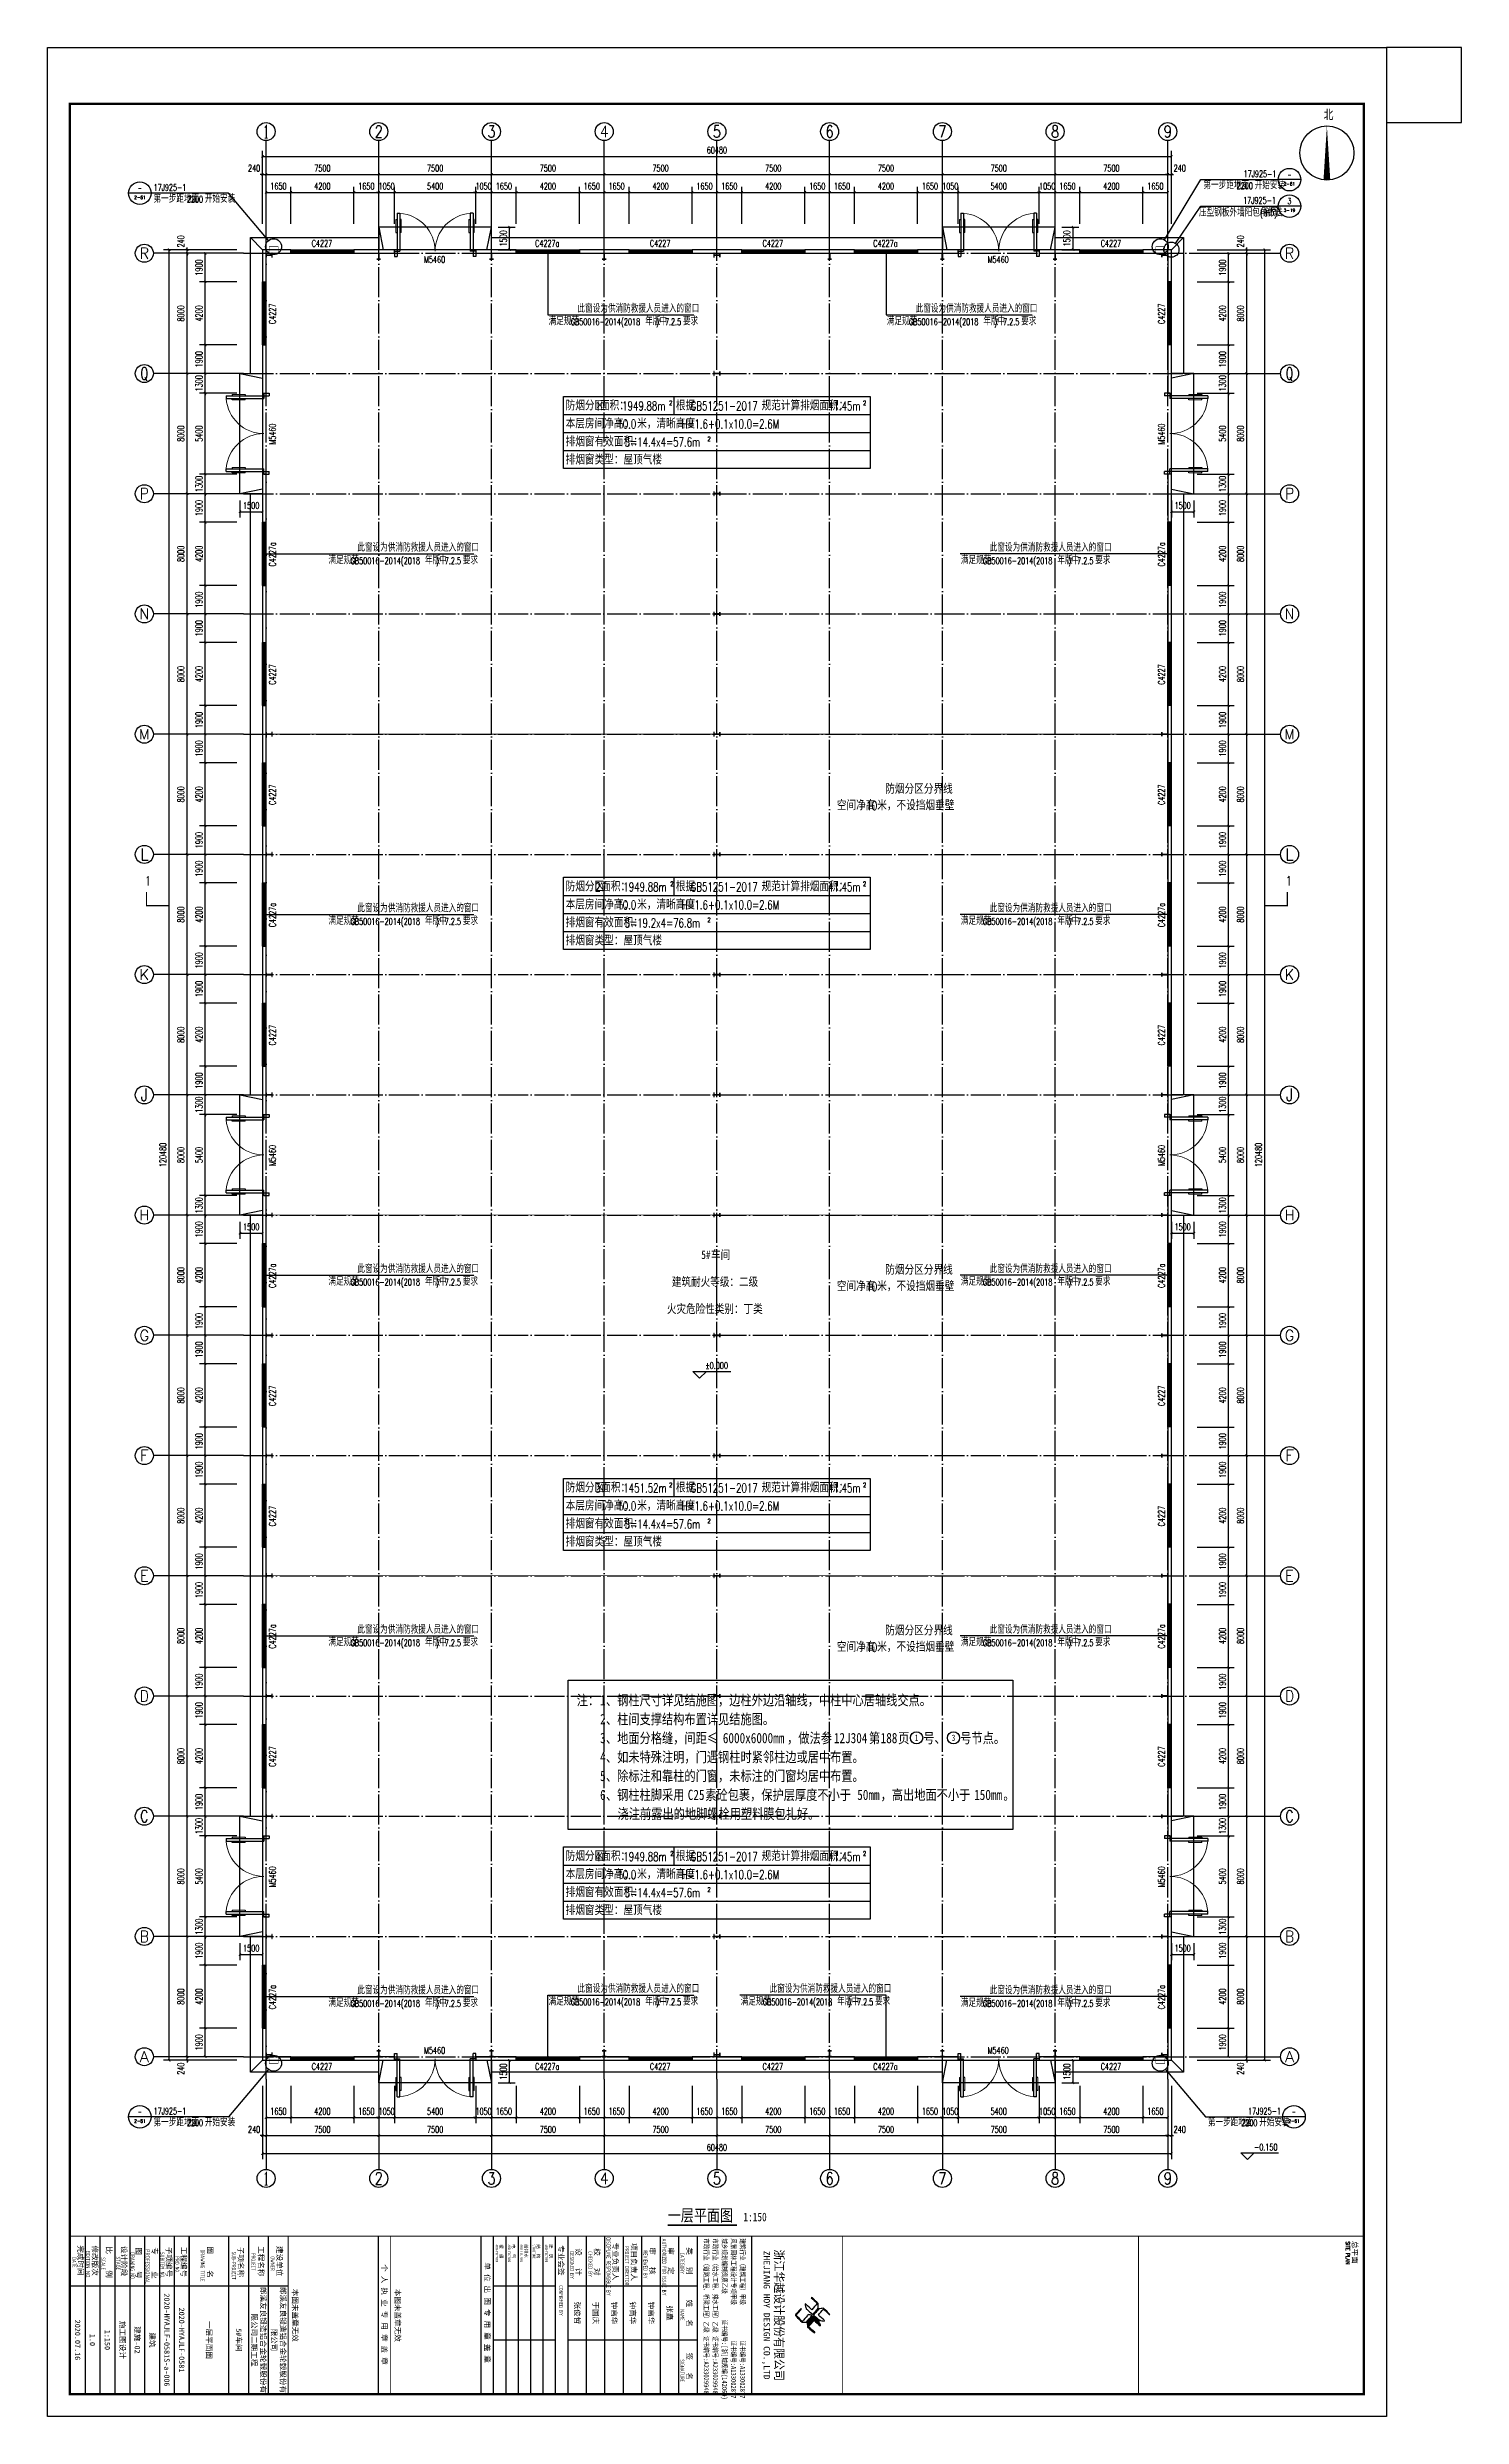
# Model space of a CAD drawing. Extents: x 14591016 to 15383666, y -730593 to -510197.
# Drawn here: x 14681416 to 14775516, y -730593 to -572943 of the extents above; entities that cross this region are included whole.
import ezdxf
from ezdxf.enums import TextEntityAlignment as Align

# ---------------------------------------------------------------- set-up
doc = ezdxf.new("R2010")
doc.units = 0
doc.header["$LTSCALE"] = 1000
doc.header["$MEASUREMENT"] = 0
doc.linetypes.add('DASH', pattern=[0.35, 0.25, -0.1])
doc.linetypes.add('DOTE', pattern=[2.42, 2, -0.2, 0.02, -0.2])
for name, color, linetype in [('AXIS', 3, 'Continuous'), ('AXIS_TEXT', 7, 'Continuous'), ('COLUMN', 2, 'Continuous'), ('DIM_ELEV', 3, 'Continuous'), ('DIM_IDEN', 3, 'Continuous'), ('DIM_LEAD', 3, 'Continuous'), ('DIM_SYMB', 3, 'Continuous'), ('DOTE', 1, 'DOTE'), ('PUB_DIM', 3, 'Continuous'), ('PUB_TEXT', 7, 'Continuous'), ('PUB_TITLE', 4, 'Continuous'), ('TK', 4, 'Continuous'), ('WALL-PARAPET', 6, 'Continuous'), ('WINDOW', 4, 'Continuous'), ('WINDOW_TEXT', 7, 'Continuous')]:
    doc.layers.add(name, color=color, linetype=linetype)
doc.styles.add('-宋体', font='', dxfattribs={"width": 0.8})
doc.styles.add('_TCH_AXIS', font='COMPLEX', dxfattribs={"bigfont": 'GBCBIG'})
doc.styles.add('_TCH_DIM', font='SIMPLEX', dxfattribs={"bigfont": 'GBCBIG'})
doc.styles.add('_TCH_DIM_T3', font='SIMPLEX', dxfattribs={"width": 0.705882, "bigfont": 'GBCBIG'})
doc.styles.add('_TCH_LABEL', font='COMPLEX', dxfattribs={"bigfont": 'GBCBIG'})
doc.styles.add('_TCH_WINDOW', font='SIMPLEX', dxfattribs={"height": 3.5, "bigfont": 'GBCBIG'})
doc.styles.add('COMPLEX', font='COMPLEX')
doc.styles.add('HT', font='simhei.ttf', dxfattribs={"width": 0.8})
doc.styles.add('ROMANS', font='romans', dxfattribs={"width": 0.65, "height": 231.275})
doc.styles.add('TSSD_REIN', font='tssdeng.shx', dxfattribs={"width": 0.7, "bigfont": 'tssdchn.shx'})
doc.styles.add('YAYA', font='', dxfattribs={"width": 0.8, "height": 1})
doc.styles.add('图签宋体', font='', dxfattribs={"height": 300})
doc.styles.add('图签黑体', font='simhei.ttf', dxfattribs={"height": 550})
doc.styles.get('-宋体').set_extended_font_data('SimSun')
doc.styles.get('YAYA').set_extended_font_data('SimSun')
doc.styles.get('图签宋体').set_extended_font_data('NSimSun')
doc.dimstyles.new('_TCH_ARCH&&150', dxfattribs={"dimtxt": 446.25, "dimasz": 150, "dimexe": 375, "dimexo": 450, "dimgap": 189.375, "dimtad": 1, "dimdec": 0, "dimzin": 0, "dimdsep": 46, "dimtxsty": '_TCH_DIM_T3', "dimblk": 'ARCHTICK', "dimcen": 0.09, "dimclrt": 7, "dimazin": 2, "dimtfac": 1, "dimtdec": 0, "dimtix": 1, "dimtmove": 2, "dimatfit": 3, "dimfxl": 0, "dimtolj": 1, "dimtzin": 0, "dimarcsym": 0})

msp = doc.modelspace()

# ---------------------------------------------------------------- texts
at = {"layer": 'PUB_TEXT'}
for s, height, style, p in [('北', 723.4, '_TCH_DIM', (14766336.4, -577792.8)), ('第一步距地面', 506.38, '_TCH_DIM', (14688479, -583274.8)), ('开始安装', 506.38, '_TCH_DIM', (14691890.7, -583274.8)), ('第一步距地面', 506.38, '_TCH_DIM', (14758334.1, -582374.8)), ('开始安装', 506.38, '_TCH_DIM', (14761745.9, -582374.8)), ('压型钢板外墙阳包角做法', 506.383, '_TCH_LABEL', (14758046.3, -584191.7)), ('余同', 506.38, '_TCH_LABEL', (14762311.1, -584191.7)), ('满足规范', 506.38, '_TCH_DIM', (14714766, -591425)), ('此窗设为供消防救援人员进入的窗口', 506.383, '_TCH_DIM', (14716689.3, -590585)), ('年版', 506.38, '_TCH_DIM', (14721190.4, -591425)), ('中', 506.4, '_TCH_DIM', (14722137.7, -591425)), ('要求', 506.38, '_TCH_DIM', (14723706.3, -591425)), ('满足规范', 506.38, '_TCH_DIM', (14737266, -591425)), ('此窗设为供消防救援人员进入的窗口', 506.383, '_TCH_DIM', (14739189.3, -590585)), ('年版', 506.38, '_TCH_DIM', (14743690.4, -591425)), ('中', 506.4, '_TCH_DIM', (14744637.7, -591425)), ('要求', 506.38, '_TCH_DIM', (14746206.3, -591425)), ('防烟分区', 675.18, '_TCH_DIM', (14715899.5, -597099.4)), ('面积：', 675.18, '_TCH_DIM', (14718185.4, -597099.4)), ('根据', 675.18, '_TCH_DIM', (14723232.8, -597099.4)), ('规范计算排烟面积：', 675.18, '_TCH_DIM', (14728935.8, -597099.4)), ('本层房间净高：', 675.18, '_TCH_DIM', (14715899.5, -598299.4)), ('排烟窗有效面积：', 675.18, '_TCH_DIM', (14715899.5, -599499.4)), ('米，清晰高度', 675.18, '_TCH_DIM', (14720659.9, -598299.4)), ('排烟窗类型：屋顶气楼', 675.18, '_TCH_DIM', (14715899.5, -600699.4)), ('满足规范', 506.38, '_TCH_DIM', (14700116, -607325)), ('此窗设为供消防救援人员进入的窗口', 506.383, '_TCH_DIM', (14702039.3, -606485)), ('年版', 506.38, '_TCH_DIM', (14706540.4, -607325)), ('中', 506.4, '_TCH_DIM', (14707487.7, -607325)), ('要求', 506.38, '_TCH_DIM', (14709056.3, -607325)), ('满足规范', 506.38, '_TCH_DIM', (14742194.6, -607325)), ('此窗设为供消防救援人员进入的窗口', 506.383, '_TCH_DIM', (14744118, -606485)), ('年版', 506.38, '_TCH_DIM', (14748619.1, -607325)), ('中', 506.4, '_TCH_DIM', (14749566.3, -607325)), ('要求', 506.38, '_TCH_DIM', (14751135, -607325)), ('防烟分区分界线', 675.18, '_TCH_DIM', (14737165.4, -622612.9)), ('空间净高', 675.18, '_TCH_DIM', (14733943.3, -623703.2)), ('米，不设挡烟垂壁', 675.18, '_TCH_DIM', (14736629.3, -623703.2)), ('防烟分区', 675.18, '_TCH_DIM', (14715899.5, -629099.4)), ('面积：', 675.18, '_TCH_DIM', (14718265.4, -629099.4)), ('根据', 675.18, '_TCH_DIM', (14723232.8, -629099.4)), ('规范计算排烟面积：', 675.18, '_TCH_DIM', (14728935.8, -629099.4)), ('此窗设为供消防救援人员进入的窗口', 506.383, '_TCH_DIM', (14702039.3, -630485)), ('本层房间净高：', 675.18, '_TCH_DIM', (14715899.5, -630299.4)), ('米，清晰高度', 675.18, '_TCH_DIM', (14720659.9, -630299.4)), ('此窗设为供消防救援人员进入的窗口', 506.383, '_TCH_DIM', (14744118, -630485)), ('满足规范', 506.38, '_TCH_DIM', (14700116, -631325)), ('年版', 506.38, '_TCH_DIM', (14706540.4, -631325)), ('中', 506.4, '_TCH_DIM', (14707487.7, -631325)), ('要求', 506.38, '_TCH_DIM', (14709056.3, -631325)), ('排烟窗有效面积：', 675.18, '_TCH_DIM', (14715899.5, -631499.4)), ('排烟窗类型：屋顶气楼', 675.18, '_TCH_DIM', (14715899.5, -632699.4)), ('满足规范', 506.38, '_TCH_DIM', (14742194.6, -631325)), ('年版', 506.38, '_TCH_DIM', (14748619.1, -631325)), ('中', 506.4, '_TCH_DIM', (14749566.3, -631325)), ('要求', 506.38, '_TCH_DIM', (14751135, -631325)), ('此窗设为供消防救援人员进入的窗口', 506.383, '_TCH_DIM', (14702039.3, -654485)), ('防烟分区分界线', 675.18, '_TCH_DIM', (14737165.4, -654612.9)), ('此窗设为供消防救援人员进入的窗口', 506.383, '_TCH_DIM', (14744118, -654485)), ('满足规范', 506.38, '_TCH_DIM', (14700116, -655325)), ('年版', 506.38, '_TCH_DIM', (14706540.4, -655325)), ('中', 506.4, '_TCH_DIM', (14707487.7, -655325)), ('要求', 506.38, '_TCH_DIM', (14709056.3, -655325)), ('空间净高', 675.18, '_TCH_DIM', (14733943.3, -655703.2)), ('米，不设挡烟垂壁', 675.18, '_TCH_DIM', (14736629.3, -655703.2)), ('满足规范', 506.38, '_TCH_DIM', (14742194.6, -655325)), ('年版', 506.38, '_TCH_DIM', (14748619.1, -655325)), ('中', 506.4, '_TCH_DIM', (14749566.3, -655325)), ('要求', 506.38, '_TCH_DIM', (14751135, -655325)), ('防烟分区', 675.18, '_TCH_DIM', (14715899.5, -669099.4)), ('面积：', 675.18, '_TCH_DIM', (14718265.4, -669099.4)), ('根据', 675.18, '_TCH_DIM', (14723232.8, -669099.4)), ('规范计算排烟面积：', 675.18, '_TCH_DIM', (14728935.8, -669099.4)), ('本层房间净高：', 675.18, '_TCH_DIM', (14715899.5, -670299.4)), ('米，清晰高度', 675.18, '_TCH_DIM', (14720659.9, -670299.4)), ('排烟窗有效面积：', 675.18, '_TCH_DIM', (14715899.5, -671499.4)), ('排烟窗类型：屋顶气楼', 675.18, '_TCH_DIM', (14715899.5, -672699.4)), ('防烟分区分界线', 675.18, '_TCH_DIM', (14737165.4, -678612.9)), ('满足规范', 506.38, '_TCH_DIM', (14700116, -679325)), ('此窗设为供消防救援人员进入的窗口', 506.383, '_TCH_DIM', (14702039.3, -678485)), ('年版', 506.38, '_TCH_DIM', (14706540.4, -679325)), ('中', 506.4, '_TCH_DIM', (14707487.7, -679325)), ('要求', 506.38, '_TCH_DIM', (14709056.3, -679325)), ('空间净高', 675.18, '_TCH_DIM', (14733943.3, -679703.2)), ('米，不设挡烟垂壁', 675.18, '_TCH_DIM', (14736629.3, -679703.2)), ('满足规范', 506.38, '_TCH_DIM', (14742194.6, -679325)), ('此窗设为供消防救援人员进入的窗口', 506.383, '_TCH_DIM', (14744118, -678485)), ('年版', 506.38, '_TCH_DIM', (14748619.1, -679325)), ('中', 506.4, '_TCH_DIM', (14749566.3, -679325)), ('要求', 506.38, '_TCH_DIM', (14751135, -679325)), ('防烟分区', 675.18, '_TCH_DIM', (14715899.5, -693622.9)), ('面积：', 675.18, '_TCH_DIM', (14718265.4, -693622.9)), ('根据', 675.18, '_TCH_DIM', (14723232.8, -693622.9)), ('规范计算排烟面积：', 675.18, '_TCH_DIM', (14728935.8, -693622.9)), ('本层房间净高：', 675.18, '_TCH_DIM', (14715899.5, -694822.9)), ('米，清晰高度', 675.18, '_TCH_DIM', (14720659.9, -694822.9)), ('排烟窗有效面积：', 675.18, '_TCH_DIM', (14715899.5, -696022.9)), ('排烟窗类型：屋顶气楼', 675.18, '_TCH_DIM', (14715899.5, -697222.9)), ('满足规范', 506.38, '_TCH_DIM', (14700116, -703325)), ('此窗设为供消防救援人员进入的窗口', 506.383, '_TCH_DIM', (14702039.3, -702485)), ('年版', 506.38, '_TCH_DIM', (14706540.4, -703325)), ('中', 506.4, '_TCH_DIM', (14707487.7, -703325)), ('要求', 506.38, '_TCH_DIM', (14709056.3, -703325)), ('满足规范', 506.38, '_TCH_DIM', (14714766, -703225)), ('此窗设为供消防救援人员进入的窗口', 506.383, '_TCH_DIM', (14716689.3, -702385)), ('年版', 506.38, '_TCH_DIM', (14721190.4, -703225)), ('中', 506.4, '_TCH_DIM', (14722137.7, -703225)), ('要求', 506.38, '_TCH_DIM', (14723706.3, -703225)), ('满足规范', 506.38, '_TCH_DIM', (14727544.6, -703225)), ('此窗设为供消防救援人员进入的窗口', 506.383, '_TCH_DIM', (14729468, -702385)), ('年版', 506.38, '_TCH_DIM', (14733969.1, -703225)), ('中', 506.4, '_TCH_DIM', (14734916.3, -703225)), ('要求', 506.38, '_TCH_DIM', (14736485, -703225)), ('满足规范', 506.38, '_TCH_DIM', (14742194.6, -703325)), ('此窗设为供消防救援人员进入的窗口', 506.383, '_TCH_DIM', (14744118, -702485)), ('年版', 506.38, '_TCH_DIM', (14748619.1, -703325)), ('中', 506.4, '_TCH_DIM', (14749566.3, -703325)), ('要求', 506.38, '_TCH_DIM', (14751135, -703325)), ('第一步距地面', 506.38, '_TCH_DIM', (14688479, -711274.8)), ('开始安装', 506.38, '_TCH_DIM', (14691890.7, -711274.8)), ('第一步距地面', 506.38, '_TCH_DIM', (14758634.1, -711274.8)), ('开始安装', 506.38, '_TCH_DIM', (14762045.9, -711274.8))]:
    msp.add_text(s, height=height, dxfattribs=dict(at, style=style)).set_placement(p)
for s, height, style, width, p in [('17J925-1', 446.25, '_TCH_DIM', 0.705882, (14761008.3, -581585)), ('17J925-1', 446.25, '_TCH_DIM', 0.705882, (14688479, -582485)), ('2200', 446.25, '_TCH_DIM', 0.705882, (14690690.7, -583274.8)), ('2200', 446.25, '_TCH_DIM', 0.705882, (14760545.9, -582374.8)), ('17J925-1', 446.25, '_TCH_LABEL', 0.705882, (14760978.3, -583345.5)), ('(', 446.2, '_TCH_LABEL', 0.705882, (14762101.1, -584191.7)), (')', 446.2, '_TCH_LABEL', 0.705882, (14763048.3, -584191.7)), ('GB50016-2014(2018', 446.25, '_TCH_DIM', 0.705882, (14716240.4, -591425)), (')', 446.2, '_TCH_DIM', 0.705882, (14721927.7, -591425)), ('7.2.5', 446.25, '_TCH_DIM', 0.705882, (14722506.3, -591425)), ('GB50016-2014(2018', 446.25, '_TCH_DIM', 0.705882, (14738740.4, -591425)), (')', 446.2, '_TCH_DIM', 0.705882, (14744427.7, -591425)), ('7.2.5', 446.25, '_TCH_DIM', 0.705882, (14745006.3, -591425)), ('1', 595, '_TCH_DIM', 0.705882, (14717865.4, -597099.4)), ('1949.88m', 595, '_TCH_DIM', 0.705882, (14719659.9, -597099.4)), ('2', 297.5, '_TCH_DIM', 0.705882, (14722779.9, -596749.4)), ('GB51251-2017', 595, '_TCH_DIM', 0.705882, (14724215.8, -597099.4)), ('41.45m', 595, '_TCH_DIM', 0.705882, (14733359.2, -597099.4)), ('2', 297.5, '_TCH_DIM', 0.705882, (14735679.2, -596749.4)), ('10.0', 595, '_TCH_DIM', 0.705882, (14719339.9, -598299.4)), ('S=14.4x4=57.6m', 595, '_TCH_DIM', 0.705882, (14719831.4, -599499.4)), ('H=1.6+0.1x10.0=2.6M', 595, '_TCH_DIM', 0.705882, (14723608.8, -598299.4)), ('2', 297.5, '_TCH_DIM', 0.705882, (14725331.4, -599149.4)), ('GB50016-2014(2018', 446.25, '_TCH_DIM', 0.705882, (14701590.4, -607325)), (')', 446.2, '_TCH_DIM', 0.705882, (14707277.7, -607325)), ('7.2.5', 446.25, '_TCH_DIM', 0.705882, (14707856.3, -607325)), ('GB50016-2014(2018', 446.25, '_TCH_DIM', 0.705882, (14743669.1, -607325)), (')', 446.2, '_TCH_DIM', 0.705882, (14749356.3, -607325)), ('7.2.5', 446.25, '_TCH_DIM', 0.705882, (14749935, -607325)), ('10', 595, '_TCH_DIM', 0.705882, (14735909.3, -623703.2)), ('1', 637.5, '_TCH_LABEL', 0.705882, (14687919.7, -628720.4)), ('2', 595, '_TCH_DIM', 0.705882, (14717865.4, -629099.4)), ('1949.88m', 595, '_TCH_DIM', 0.705882, (14719739.9, -629099.4)), ('2', 297.5, '_TCH_DIM', 0.705882, (14722859.9, -628749.4)), ('GB51251-2017', 595, '_TCH_DIM', 0.705882, (14724215.8, -629099.4)), ('41.45m', 595, '_TCH_DIM', 0.705882, (14733359.2, -629099.4)), ('2', 297.5, '_TCH_DIM', 0.705882, (14735679.2, -628749.4)), ('1', 637.5, '_TCH_LABEL', 0.705882, (14763819.7, -628720.4)), ('10.0', 595, '_TCH_DIM', 0.705882, (14719339.9, -630299.4)), ('H=1.6+0.1x10.0=2.6M', 595, '_TCH_DIM', 0.705882, (14723608.8, -630299.4)), ('GB50016-2014(2018', 446.25, '_TCH_DIM', 0.705882, (14701590.4, -631325)), (')', 446.2, '_TCH_DIM', 0.705882, (14707277.7, -631325)), ('7.2.5', 446.25, '_TCH_DIM', 0.705882, (14707856.3, -631325)), ('S=19.2x4=76.8m', 595, '_TCH_DIM', 0.705882, (14719831.4, -631499.4)), ('2', 297.5, '_TCH_DIM', 0.705882, (14725331.4, -631149.4)), ('GB50016-2014(2018', 446.25, '_TCH_DIM', 0.705882, (14743669.1, -631325)), (')', 446.2, '_TCH_DIM', 0.705882, (14749356.3, -631325)), ('7.2.5', 446.25, '_TCH_DIM', 0.705882, (14749935, -631325)), ('5#', 569.62, 'YAYA', 0.8, (14724922.1, -653561.9)), ('车间', 569.62, 'YAYA', 0.8, (14725570.2, -653561.9)), ('GB50016-2014(2018', 446.25, '_TCH_DIM', 0.705882, (14701590.4, -655325)), (')', 446.2, '_TCH_DIM', 0.705882, (14707277.7, -655325)), ('7.2.5', 446.25, '_TCH_DIM', 0.705882, (14707856.3, -655325)), ('建筑耐火等级：二级', 569.62, 'YAYA', 0.8, (14722967.6, -655361.9)), ('10', 595, '_TCH_DIM', 0.705882, (14735909.3, -655703.2)), ('GB50016-2014(2018', 446.25, '_TCH_DIM', 0.705882, (14743669.1, -655325)), (')', 446.2, '_TCH_DIM', 0.705882, (14749356.3, -655325)), ('7.2.5', 446.25, '_TCH_DIM', 0.705882, (14749935, -655325)), ('火灾危险性类别：丁类', 569.62, 'YAYA', 0.8, (14722636, -657161.9)), ('%%P0.000', 446.25, '_TCH_DIM', 0.705882, (14725188.1, -660881.6)), ('3', 595, '_TCH_DIM', 0.705882, (14717865.4, -669099.4)), ('10.0', 595, '_TCH_DIM', 0.705882, (14719339.9, -670299.4)), ('1451.52m', 595, '_TCH_DIM', 0.705882, (14719739.9, -669099.4)), ('2', 297.5, '_TCH_DIM', 0.705882, (14722779.9, -668749.4)), ('H=1.6+0.1x10.0=2.6M', 595, '_TCH_DIM', 0.705882, (14723608.8, -670299.4)), ('GB51251-2017', 595, '_TCH_DIM', 0.705882, (14724215.8, -669099.4)), ('41.45m', 595, '_TCH_DIM', 0.705882, (14733359.2, -669099.4)), ('2', 297.5, '_TCH_DIM', 0.705882, (14735679.2, -668749.4)), ('S=14.4x4=57.6m', 595, '_TCH_DIM', 0.705882, (14719831.4, -671499.4)), ('2', 297.5, '_TCH_DIM', 0.705882, (14725331.4, -671149.4)), ('GB50016-2014(2018', 446.25, '_TCH_DIM', 0.705882, (14701590.4, -679325)), (')', 446.2, '_TCH_DIM', 0.705882, (14707277.7, -679325)), ('7.2.5', 446.25, '_TCH_DIM', 0.705882, (14707856.3, -679325)), ('10', 595, '_TCH_DIM', 0.705882, (14735909.3, -679703.2)), ('GB50016-2014(2018', 446.25, '_TCH_DIM', 0.705882, (14743669.1, -679325)), (')', 446.2, '_TCH_DIM', 0.705882, (14749356.3, -679325)), ('7.2.5', 446.25, '_TCH_DIM', 0.705882, (14749935, -679325)), ('注：', 683.54, '-宋体', 0.8, (14716637.1, -683260.9)), ('1', 683.5, '-宋体', 0.8, (14718192.5, -683260.9)), ('、钢柱尺寸详见结施图，边柱外边沿轴线，中柱中心居轴线交点。', 683.544, '-宋体', 0.8, (14718581.4, -683260.9)), ('2', 683.5, '-宋体', 0.8, (14718192.5, -684520.9)), ('、柱间支撑结构布置详见结施图。', 683.544, '-宋体', 0.8, (14718581.4, -684520.9)), ('3', 683.5, '-宋体', 0.8, (14718192.5, -685780.9)), ('、地面分格缝，间距≤', 683.54, '-宋体', 0.8, (14718581.4, -685780.9)), ('6000x6000mm', 683.544, '-宋体', 0.8, (14726358.6, -685780.9)), ('，做法参', 683.54, '-宋体', 0.8, (14730636.1, -685780.9)), ('12J304', 683.54, '-宋体', 0.8, (14733747, -685780.9)), ('第', 683.5, '-宋体', 0.8, (14736080.1, -685780.9)), ('188', 683.54, '-宋体', 0.8, (14736857.8, -685780.9)), ('页', 683.5, '-宋体', 0.8, (14738024.4, -685780.9)), ('号、', 683.54, '-宋体', 0.8, (14739702.1, -685780.9)), ('号节点。', 683.54, '-宋体', 0.8, (14742157.6, -685780.9)), ('4', 683.5, '-宋体', 0.8, (14718192.5, -687040.9)), ('、如未特殊注明，门遇钢柱时紧邻柱边或居中布置。', 683.544, '-宋体', 0.8, (14718581.4, -687040.9)), ('5', 683.5, '-宋体', 0.8, (14718192.5, -688300.9)), ('6', 683.5, '-宋体', 0.8, (14718192.5, -689560.9)), ('、除标注和靠柱的门窗，未标注的门窗均居中布置。', 683.544, '-宋体', 0.8, (14718581.4, -688300.9)), ('、钢柱柱脚采用', 683.54, '-宋体', 0.8, (14718581.4, -689560.9)), ('C25', 683.54, '-宋体', 0.8, (14724025.4, -689560.9)), ('素砼包裹，保护层厚度不小于', 683.544, '-宋体', 0.8, (14725192, -689560.9)), ('50mm', 683.54, '-宋体', 0.8, (14735302.4, -689560.9)), ('，高出地面不小于', 683.54, '-宋体', 0.8, (14736857.8, -689560.9)), ('150mm', 683.54, '-宋体', 0.8, (14743079.6, -689560.9)), ('浇注前露出的地脚螺栓用塑料膜包扎好。', 683.544, '-宋体', 0.8, (14719359.1, -690820.9)), ('。', 683.5, '-宋体', 0.8, (14745023.9, -689560.9)), ('4', 595, '_TCH_DIM', 0.705882, (14717865.4, -693622.9)), ('1949.88m', 595, '_TCH_DIM', 0.705882, (14719739.9, -693622.9)), ('2', 297.5, '_TCH_DIM', 0.705882, (14722859.9, -693272.9)), ('GB51251-2017', 595, '_TCH_DIM', 0.705882, (14724215.8, -693622.9)), ('41.45m', 595, '_TCH_DIM', 0.705882, (14733359.2, -693622.9)), ('2', 297.5, '_TCH_DIM', 0.705882, (14735679.2, -693272.9)), ('10.0', 595, '_TCH_DIM', 0.705882, (14719339.9, -694822.9)), ('H=1.6+0.1x10.0=2.6M', 595, '_TCH_DIM', 0.705882, (14723608.8, -694822.9)), ('S=14.4x4=57.6m', 595, '_TCH_DIM', 0.705882, (14719831.4, -696022.9)), ('2', 297.5, '_TCH_DIM', 0.705882, (14725331.4, -695672.9)), ('GB50016-2014(2018', 446.25, '_TCH_DIM', 0.705882, (14701590.4, -703325)), (')', 446.2, '_TCH_DIM', 0.705882, (14707277.7, -703325)), ('7.2.5', 446.25, '_TCH_DIM', 0.705882, (14707856.3, -703325)), ('GB50016-2014(2018', 446.25, '_TCH_DIM', 0.705882, (14716240.4, -703225)), (')', 446.2, '_TCH_DIM', 0.705882, (14721927.7, -703225)), ('7.2.5', 446.25, '_TCH_DIM', 0.705882, (14722506.3, -703225)), ('GB50016-2014(2018', 446.25, '_TCH_DIM', 0.705882, (14729019.1, -703225)), (')', 446.2, '_TCH_DIM', 0.705882, (14734706.3, -703225)), ('7.2.5', 446.25, '_TCH_DIM', 0.705882, (14735285, -703225)), ('GB50016-2014(2018', 446.25, '_TCH_DIM', 0.705882, (14743669.1, -703325)), (')', 446.2, '_TCH_DIM', 0.705882, (14749356.3, -703325)), ('7.2.5', 446.25, '_TCH_DIM', 0.705882, (14749935, -703325)), ('17J925-1', 446.25, '_TCH_DIM', 0.705882, (14688479, -710485)), ('2200', 446.25, '_TCH_DIM', 0.705882, (14690690.7, -711274.8)), ('2200', 446.25, '_TCH_DIM', 0.705882, (14760845.9, -711274.8)), ('17J925-1', 446.25, '_TCH_DIM', 0.705882, (14761308.3, -710485)), ('-0.150', 446.25, '_TCH_DIM', 0.705882, (14761700.2, -712886)), ('一层平面图', 797.47, 'YAYA', 0.8, (14722689.6, -717592.5)), ('1:150', 569.62, 'YAYA', 0.8, (14727728.7, -717592.5))]:
    msp.add_text(s, height=height, dxfattribs=dict(at, style=style, width=width)).set_placement(p)
for s, height, style, width, p, p2 in [('-', 391.5, '_TCH_DIM', 0.777778, (14763930.3, -581603.7), (14764191.3, -581603.7)), ('-', 391.5, '_TCH_DIM', 0.777778, (14687441, -582503.7), (14687702, -582503.7)), ('1', 417.6, '-宋体', 1.034884, (14739127.8, -685629.7), (14739376.5, -685629.7)), ('3', 420.7, '-宋体', 1.00565, (14741585.9, -685631.2), (14741829.3, -685631.2)), ('-', 391.5, '_TCH_DIM', 0.777778, (14687441, -710503.7), (14687702, -710503.7)), ('-', 391.5, '_TCH_DIM', 0.777778, (14764230.3, -710503.7), (14764491.3, -710503.7))]:
    msp.add_text(s, height=height, dxfattribs=dict(at, style=style, width=width)).set_placement(p, p2, align=Align.FIT)
for s, height, style, p, p2 in [('2-61', 223.12, '_TCH_DIM', (14687194.3, -583035.7), (14687948.7, -583035.7)), ('2-61', 223.12, '_TCH_DIM', (14763683.6, -582135.7), (14764438, -582135.7)), ('3', 391.5, '_TCH_LABEL', (14763930.3, -583364.2), (14764191.3, -583364.2)), ('3-19', 206.52, '_TCH_LABEL', (14763672.3, -583883.5), (14764449.2, -583883.5)), ('2-61', 223.12, '_TCH_DIM', (14687194.3, -711035.7), (14687948.7, -711035.7)), ('2-61', 223.12, '_TCH_DIM', (14763983.6, -711035.7), (14764738, -711035.7))]:
    msp.add_text(s, height=height, dxfattribs=dict(at, style=style)).set_placement(p, p2, align=Align.FIT)

# ---------------------------------------------------------------- blocks, each defined once
blk = doc.blocks.new('A$C797E1D2B')
at = {"layer": 'COLUMN'}
h = blk.add_hatch(color=256, dxfattribs=at)
h.paths.add_polyline_path([(125, 400), (250, 400), (250, 388), (130, 388), (130, 200), (125, 200)])
h.paths.add_polyline_path([(0, 400), (125, 400), (125, 200), (120, 200), (120, 388), (0, 388)])
h.paths.add_polyline_path([(0, 12), (120, 12), (120, 200), (125, 200), (125, 0), (0, 0)])
h.paths.add_polyline_path([(125, 200), (130, 200), (130, 12), (250, 12), (250, 0), (125, 0)])
blk.add_lwpolyline([(250, 0), (250, 12), (130, 12), (130, 388), (250, 388), (250, 400), (0, 400), (0, 388), (120, 388), (120, 12), (0, 12), (0, 0)], close=True, dxfattribs=at)
blk = doc.blocks.new('A$C053D6479')
at = {"layer": 'PUB_TITLE'}
h = blk.add_hatch(color=256, dxfattribs=at)
h.dxf.hatch_style = 1
edge = h.paths.add_edge_path()
edge.add_spline(control_points=[(1026, 827), (1105, 920), (1188, 1008), (1266, 1102)], knot_values=[13, 13, 13, 13, 14, 14, 14, 14], degree=3, periodic=0)
edge.add_spline(control_points=[(1266, 1102), (1258, 1111), (1249, 1119), (1239, 1116)], knot_values=[12, 12, 12, 12, 13, 13, 13, 13], degree=3, periodic=0)
edge.add_spline(control_points=[(1239, 1116), (1210, 1107), (1179, 1092), (1144, 1077)], knot_values=[11, 11, 11, 11, 12, 12, 12, 12], degree=3, periodic=0)
edge.add_spline(control_points=[(1144, 1077), (1109, 1063), (1069, 1053), (1047, 1038)], knot_values=[10, 10, 10, 10, 11, 11, 11, 11], degree=3, periodic=0)
edge.add_spline(control_points=[(1047, 1038), (1028, 1026), (1007, 992), (991, 972)], knot_values=[9, 9, 9, 9, 10, 10, 10, 10], degree=3, periodic=0)
edge.add_spline(control_points=[(991, 972), (942, 913), (899, 868), (849, 810)], knot_values=[8, 8, 8, 8, 9, 9, 9, 9], degree=3, periodic=0)
edge.add_spline(control_points=[(849, 810), (842, 801), (822, 776), (822, 775)], knot_values=[7, 7, 7, 7, 8, 8, 8, 8], degree=3, periodic=0)
edge.add_spline(control_points=[(822, 775), (823, 771), (848, 752), (859, 744)], knot_values=[6, 6, 6, 6, 7, 7, 7, 7], degree=3, periodic=0)
edge.add_spline(control_points=[(859, 744), (949, 670), (1035, 592), (1122, 521)], knot_values=[5, 5, 5, 5, 6, 6, 6, 6], degree=3, periodic=0)
edge.add_spline(control_points=[(1122, 521), (1153, 527), (1185, 530), (1217, 533)], knot_values=[4, 4, 4, 4, 5, 5, 5, 5], degree=3, periodic=0)
edge.add_spline(control_points=[(1217, 533), (1246, 535), (1293, 532), (1316, 542)], knot_values=[3, 3, 3, 3, 4, 4, 4, 4], degree=3, periodic=0)
edge.add_spline(control_points=[(1316, 542), (1327, 547), (1338, 565), (1349, 579)], knot_values=[2, 2, 2, 2, 3, 3, 3, 3], degree=3, periodic=0)
edge.add_spline(control_points=[(1349, 579), (1423, 670), (1507, 759), (1572, 848)], knot_values=[1, 1, 1, 1, 2, 2, 2, 2], degree=3, periodic=0)
edge.add_spline(control_points=[(1572, 848), (1564, 852), (1561, 861), (1551, 862)], knot_values=[0, 0, 0, 0, 1, 1, 1, 1], degree=3, periodic=0)
edge.add_spline(control_points=[(1551, 862), (1469, 769), (1393, 671), (1310, 579)], knot_values=[15, 15, 15, 15, 16, 16, 16, 16], degree=3, periodic=0)
edge.add_spline(control_points=[(1310, 579), (1216, 662), (1118, 742), (1026, 827)], knot_values=[14, 14, 14, 14, 15, 15, 15, 15], degree=3, periodic=0)
at = {"layer": 'TK'}
for points, knots in [([(1031, 1298), (1066, 1286), (1054, 1262), (1045, 1224), (1036, 1188), (1031, 1158), (1024, 1121), (1020, 1104), (1017, 1085), (1012, 1071), (1004, 1052), (976, 1026), (956, 1003), (906, 946), (866, 899), (814, 839), (806, 829), (789, 806), (787, 806), (777, 804), (728, 856), (719, 864), (651, 922), (580, 978), (514, 1036), (509, 1106), (488, 1176), (479, 1247), (570, 1343), (663, 1436), (758, 1526), (764, 1523), (768, 1518), (774, 1515), (693, 1422), (599, 1343), (520, 1249), (607, 1171), (698, 1096), (789, 1021), (874, 1109), (950, 1206), (1031, 1298)], [0, 0, 0, 0, 1, 1, 1, 2, 2, 2, 3, 3, 3, 4, 4, 4, 5, 5, 5, 6, 6, 6, 7, 7, 7, 8, 8, 8, 9, 9, 9, 10, 10, 10, 11, 11, 11, 12, 12, 12, 13, 13, 13, 14, 14, 14, 14]), ([(1551, 862), (1561, 861), (1564, 852), (1572, 848), (1507, 759), (1423, 670), (1349, 579), (1338, 565), (1327, 547), (1316, 542), (1293, 532), (1246, 535), (1217, 533), (1185, 530), (1153, 527), (1122, 521), (1035, 592), (949, 670), (859, 744), (848, 752), (823, 771), (822, 775), (822, 776), (842, 801), (849, 810), (899, 868), (942, 913), (991, 972), (1007, 992), (1028, 1026), (1047, 1038), (1069, 1053), (1109, 1063), (1144, 1077), (1179, 1092), (1210, 1107), (1239, 1116), (1249, 1119), (1258, 1111), (1266, 1102), (1188, 1008), (1105, 920), (1026, 827), (1118, 742), (1216, 662), (1310, 579), (1393, 671), (1469, 769), (1551, 862)], [0, 0, 0, 0, 1, 1, 1, 2, 2, 2, 3, 3, 3, 4, 4, 4, 5, 5, 5, 6, 6, 6, 7, 7, 7, 8, 8, 8, 9, 9, 9, 10, 10, 10, 11, 11, 11, 12, 12, 12, 13, 13, 13, 14, 14, 14, 15, 15, 15, 16, 16, 16, 16]), ([(555, 949), (624, 891), (699, 833), (760, 773), (689, 691), (614, 604), (539, 517), (529, 505), (516, 487), (506, 482), (492, 475), (469, 472), (452, 467), (416, 456), (383, 448), (342, 438), (323, 433), (297, 422), (293, 440), (291, 452), (313, 470), (322, 480), (400, 566), (477, 652), (553, 736), (460, 815), (366, 894), (270, 970), (183, 883), (101, 791), (16, 703), (-18, 714), (9, 735), (28, 755), (103, 838), (192, 930), (266, 1005), (319, 1009), (387, 1005), (442, 1007), (456, 1008), (472, 1011), (485, 1007), (507, 1000), (534, 967), (555, 949)], [0, 0, 0, 0, 1, 1, 1, 2, 2, 2, 3, 3, 3, 4, 4, 4, 5, 5, 5, 6, 6, 6, 7, 7, 7, 8, 8, 8, 9, 9, 9, 10, 10, 10, 11, 11, 11, 12, 12, 12, 13, 13, 13, 14, 14, 14, 15, 15, 15, 15]), ([(1097, 490), (1100, 425), (1106, 361), (1107, 294), (1018, 207), (925, 121), (830, 33), (818, 21), (800, 0), (787, 0), (768, -1), (725, 49), (712, 60), (662, 103), (616, 143), (568, 186), (545, 207), (518, 224), (499, 250), (501, 259), (511, 261), (516, 267), (609, 192), (696, 111), (785, 33), (883, 118), (977, 208), (1070, 298), (992, 373), (892, 456), (803, 534), (791, 544), (768, 561), (766, 569), (761, 588), (776, 634), (780, 655), (785, 690), (788, 721), (795, 746), (897, 661), (998, 576), (1097, 490)], [0, 0, 0, 0, 1, 1, 1, 2, 2, 2, 3, 3, 3, 4, 4, 4, 5, 5, 5, 6, 6, 6, 7, 7, 7, 8, 8, 8, 9, 9, 9, 10, 10, 10, 11, 11, 11, 12, 12, 12, 13, 13, 13, 14, 14, 14, 14])]:
    blk.add_open_spline(points, degree=3, knots=knots, dxfattribs=at)
blk = doc.blocks.new('GeYuanFrame_46685588', base_point=(20.1, 4.5))
at = {"layer": 'PUB_TITLE'}
for points in [[(1013.1, 235.3), (1013.1, 292.7)], [(1037.1, 235.3), (1037.1, 292.7)], [(1013.1, 202.3), (1013.1, 229.8)], [(1037.1, 202.3), (1037.1, 229.8)], [(1013.1, 14.5), (1013.1, 111.3)]]:
    blk.add_lwpolyline(points, dxfattribs=at)
at = {"layer": 'TK'}
for p, q in [((991.1, 316.9), (1061.1, 316.9)), ((991.1, 284.5), (1061.1, 284.5)), ((991.1, 276.3), (1061.1, 276.3)), ((991.1, 268.1), (1061.1, 268.1)), ((991.1, 259.9), (1061.1, 259.9)), ((991.1, 251.7), (1061.1, 251.7)), ((991.1, 243.5), (1061.1, 243.5)), ((991.1, 235.3), (1061.1, 235.3)), ((991.1, 235.3), (1061.1, 235.3)), ((991.1, 102.5), (1061.1, 102.5)), ((991.1, 93.7), (1061.1, 93.7)), ((991.1, 84.9), (1013.1, 84.9)), ((991.1, 84.9), (1061.1, 84.9)), ((991.1, 67.4), (1061.1, 67.4)), ((991.1, 67.3), (1061.1, 67.3)), ((991.1, 60.8), (1061.1, 60.8)), ((991.1, 54.2), (1061.1, 54.2)), ((991.1, 47.6), (1061.1, 47.6)), ((991.1, 41), (1061.1, 41)), ((991.1, 34.4), (1061.1, 34.4)), ((991.1, 27.8), (1061.1, 27.8)), ((991.1, 21.2), (1061.1, 21.2)), ((991.1, 14.5), (1061.1, 14.5))]:
    blk.add_line(p, q, dxfattribs=at)
blk.add_lwpolyline([(20.1, 4.5), (20.1, 598.5), (1071.1, 598.5), (1071.1, 4.5)], close=True, dxfattribs=at)
at = {"layer": 'TK', "const_width": 1}
blk.add_lwpolyline([(45.1, 588.5), (1061.1, 588.5), (1061.1, 14.5), (45.1, 14.5)], close=True, dxfattribs=at)
at = {"layer": 'TK'}
for points, const_width in [([(991.1, 588.5), (991.1, 14.5)], 0.4), ([(991.1, 488.5), (1061.1, 488.5)], 0.35), ([(991.1, 357.1), (1061.1, 357.1)], 0.35), ([(991.1, 292.7), (1061.1, 292.7)], 0.35), ([(991.1, 292.7), (1061.1, 292.7)], 0.35), ([(991.1, 235.3), (1061.1, 235.3)], 0.35), ([(991.1, 202.3), (1061.1, 202.3)], 0.35), ([(991.1, 156.8), (1061.1, 156.8)], 0.35), ([(991.1, 111.3), (1061.1, 111.3)], 0.35), ([(991.1, 67.4), (1061.1, 67.4)], 0.35)]:
    blk.add_lwpolyline(points, dxfattribs=dict(at, const_width=const_width))
for points in [[(991.1, 292.7), (1061.1, 292.7)], [(991.1, 235.3), (1061.1, 235.3)], [(991.1, 229.8), (1061.1, 229.8)], [(991.1, 224.3), (1061.1, 224.3)], [(991.1, 218.8), (1061.1, 218.8)], [(991.1, 213.3), (1061.1, 213.3)], [(991.1, 207.8), (1061.1, 207.8)], [(991.1, 202.3), (1061.1, 202.3)], [(991.1, 196.8), (1061.1, 196.8)], [(991.1, 151.3), (1061.1, 151.3)]]:
    blk.add_lwpolyline(points, dxfattribs=at)
at = {"layer": 'PUB_TITLE', "xscale": 0.01000000000021828, "yscale": 0.01000000000021828, "zscale": 0.01}
blk.add_blockref('A$C053D6479', (1018.2, 336.3), dxfattribs=at)
at = {"layer": 'TK', "style": '图签宋体'}
for s, height, p in [('总平面', 2.4, (993.2, 583.3)), ('类   别', 2.4, (996, 288.1)), ('姓   名', 2.4, (1019.2, 288.1)), ('签   名', 2.4, (1042.7, 288.1)), ('审   定', 2.4, (996, 279.9)), ('审   核', 2.4, (996, 271.7)), ('项目负责人', 2.4, (994.1, 263.5)), ('专业负责人', 2.4, (993.9, 255.3)), ('校   对', 2.4, (996.4, 247.1)), ('专业会签', 2.4, (995.1, 231.2)), ('设   计', 2.4, (996.4, 238.9)), ('建  筑', 1.44, (994.6, 227.1)), ('结  构', 1.44, (994.6, 221.6)), ('给排水', 1.44, (994.6, 216.1)), ('电  气', 1.44, (994.6, 210.6)), ('暖  通', 1.44, (994.6, 205.1)), ('单 位 出 图 专 用 章 盖 章', 2.4, (1002.7, 198.4)), ('本图未盖章无效', 2.4, (1014.4, 158.7)), ('个 人 执 业 专 用 章 盖 章', 2.4, (1003.5, 152.8)), ('本图未盖章无效', 2.4, (1014.4, 113.2)), ('建设单位', 2.4, (995.4, 106.3)), ('工程名称', 2.4, (995.5, 98.1)), ('子项名称', 2.4, (995.8, 89.1)), ('图    名', 2.4, (995.6, 75.5)), ('工程编号', 2.4, (995.8, 63.8)), ('子项编号', 2.4, (995.8, 57.2)), ('专    业', 2.4, (996, 50.9)), ('图    号', 2.4, (996, 43.8)), ('设计阶段', 2.4, (995.4, 37.3)), ('比    例', 2.4, (995.6, 30.6)), ('修改版次', 2.4, (995.2, 24.4)), ('完成时间', 2.4, (995.1, 18))]:
    blk.add_text(s, height=height, dxfattribs=at).set_placement(p)
at = {"layer": 'TK'}
for s, height, style, width, p in [('SITE PLAN', 1.7, 'ROMANS', 0.76, (993.4, 580.5)), ('建筑行业（建筑工程）甲级           证书编号:A133002877', 2.2, '-宋体', 0.8, (992, 311.8)), ('风景园林工程设计专项甲级           证书编号:A133002877', 2.2, '-宋体', 0.8, (992, 307.8)), ('城乡规划编制资质乙级        证书编号:[浙]城规编(142069)', 2.2, '-宋体', 0.8, (992, 303.8)), ('市政行业（给水工程、排水工程）乙级 证书编号:A233029948', 2.2, '-宋体', 0.8, (992, 299.7)), ('市政行业（道路工程、桥梁工程）乙级 证书编号:A233029948', 2.2, '-宋体', 0.8, (992, 295.7)), ('CATEGORY', 1.8, 'TSSD_REIN', 0.7, (998.3, 285.2)), ('NAME', 1.8, 'TSSD_REIN', 0.7, (1023.5, 285.2)), ('SIGNATURE', 1.8, 'TSSD_REIN', 0.7, (1045.7, 285.2)), ('AUTHORIZED FOR ISSUE BY', 1.8, 'TSSD_REIN', 0.7, (992.1, 277.2)), ('REVIEWED BY', 1.8, 'TSSD_REIN', 0.7, (997.4, 268.9)), ('DISCIPLINE RESPONSIBLE BY', 1.8, 'TSSD_REIN', 0.7, (991.6, 252.5)), ('PROJECT DIRECTOR', 1.8, 'TSSD_REIN', 0.7, (995.5, 260.7)), ('CHECKED BY', 1.8, 'TSSD_REIN', 0.7, (997.8, 244.4)), ('DESIGNED BY', 1.8, 'TSSD_REIN', 0.7, (997.8, 236.3)), ('CONFIRMED BY', 1.8, 'TSSD_REIN', 0.7, (1012.9, 231.4)), ('ARCHITECTURE', 1.08, 'TSSD_REIN', 0.7, (994.7, 225.3)), ('STRUCTURE', 1.08, 'TSSD_REIN', 0.7, (994.7, 219.8)), ('ARCHITECTURE', 1.08, 'TSSD_REIN', 0.7, (994.7, 214.3)), ('ARCHITECTURE', 1.08, 'TSSD_REIN', 0.7, (994.7, 208.8)), ('ARCHITECTURE', 1.08, 'TSSD_REIN', 0.7, (994.7, 203.3)), ('OWNER', 1.8, 'TSSD_REIN', 0.7, (1000, 103.5)), ('PROJECT', 1.8, 'TSSD_REIN', 0.7, (998.5, 95)), ('SUB-PROJECT', 1.8, 'TSSD_REIN', 0.7, (997.9, 86.3)), ('DRAWING TITLE', 1.8, 'TSSD_REIN', 0.7, (997, 72.5)), ('SUBITEM NO.', 1.8, 'TSSD_REIN', 0.7, (998.1, 54.6)), ('PRO N0.', 1.8, 'TSSD_REIN', 0.7, (1000, 61.2)), ('PROFESSIONAL', 1.8, 'TSSD_REIN', 0.8, (996.9, 48.1)), ('DRAWING NO.', 1.8, 'TSSD_REIN', 0.7, (998.2, 41.4)), ('STAGE', 1.8, 'TSSD_REIN', 0.7, (1000.1, 35)), ('EDITION NO.', 1.8, 'TSSD_REIN', 0.8, (997.5, 21.6)), ('SCALE', 1.8, 'TSSD_REIN', 0.7, (1000.4, 28.4)), ('DATE', 1.8, 'TSSD_REIN', 0.7, (1000.3, 15.5))]:
    blk.add_text(s, height=height, dxfattribs=dict(at, style=style, width=width)).set_placement(p)
for s, height, style, width, p in [('浙江华越设计股份有限公司', 3.96, 'HT', 0.9, (1026.1, 329.2)), ('ZHEJIANG HOY DESIGN CO.,LTD', 2.8, '图签黑体', 1.11, (1026.1, 323.3))]:
    blk.add_text(s, height=height, dxfattribs=dict(at, style=style, width=width)).set_placement(p, align=Align.MIDDLE)
at = {"layer": 'TK', "char_height": 2.4, "attachment_point": 5, "style": '图签宋体'}
for s, insert, width in [('钟高华', (1025.1, 272.2), 24), ('张矗', (1025.1, 280.4), 24), ('钟高华', (1025.1, 264), 24), ('钟高华', (1025.1, 255.8), 24), ('于国庆', (1025.1, 247.6), 24), ('张俊哲', (1025.1, 239.4), 24), ('郎溪友良锻造铝合金轮毂股份有限公司', (1037.1, 106.9), 48), ('郎溪友良锻造铝合金轮毂股份有限公司二期工程', (1037.1, 98.1), 48), ('5#车间', (1037.1, 89.3), 48), ('一层平面图', (1037.1, 76.1), 48), ('2020-HYAJLF-0581', (1037.1, 64.1), 48), ('2020-HYAJLF-0581S-a-006', (1037.1, 57.5), 48), ('建筑', (1037.1, 50.9), 48), ('建施-02', (1037.1, 44.3), 48), ('施工图设计', (1037.1, 37.7), 48), ('1:150', (1037.1, 31.1), 48), ('1.0', (1037.1, 24.5), 48), ('2020.07.16', (1037.1, 17.9), 48)]:
    blk.add_mtext(s, dxfattribs=dict(at, insert=insert, width=width))
blk = doc.blocks.new('$DorLib2D$00000011')
at = {"lineweight": 13}
for p, q in [((-0.483, 0.396), (-0.483, 0.235)), ((-0.417, 0.396), (-0.417, 0.235)), ((0.417, 0.396), (0.417, 0.235)), ((0.483, 0.396), (0.483, 0.235))]:
    blk.add_line(p, q, dxfattribs=at)
for p, q in [((-0.483, 0.396), (-0.467, 0.396)), ((-0.467, 0.471), (-0.467, -0.062)), ((-0.467, 0.471), (-0.433, 0.471)), ((-0.433, 0.471), (-0.433, 0.004)), ((-0.417, 0.396), (-0.433, 0.396)), ((0.417, 0.396), (0.433, 0.396)), ((0.433, 0.471), (0.433, 0.004)), ((0.467, 0.471), (0.433, 0.471)), ((0.467, 0.471), (0.467, -0.062)), ((0.483, 0.396), (0.467, 0.396)), ((-0.5, 0.004), (-0.433, 0.004)), ((-0.5, 0.004), (-0.5, -0.062)), ((-0.483, 0.235), (-0.467, 0.235)), ((-0.417, 0.235), (-0.433, 0.235)), ((0.417, 0.235), (0.433, 0.235)), ((0.5, 0.004), (0.433, 0.004)), ((0.483, 0.235), (0.467, 0.235)), ((0.5, 0.004), (0.5, -0.062)), ((-0.5, -0.062), (-0.467, -0.062)), ((0.5, -0.062), (0.467, -0.062))]:
    blk.add_line(p, q)
for centre, start, end in [((-0.467, 0.004), 0, 85.904), ((0.467, 0.004), 94.096, 180)]:
    blk.add_arc(centre, 0.467, start, end, dxfattribs=at)
blk = doc.blocks.new('$TCHSYS$WIN2D')
for p, q in [((-0.5, 0.5), (0.5, 0.5)), ((-0.5, 0.5), (-0.5, -0.5)), ((0.5, 0.5), (0.5, -0.5)), ((0.5, 0.167), (-0.5, 0.167)), ((0.5, -0.167), (-0.5, -0.167)), ((-0.5, -0.5), (0.5, -0.5))]:
    blk.add_line(p, q)
blk = doc.blocks.new('_AXISO')
blk.add_circle((0, 0), 0.5)
at = {"layer": 'AXIS_TEXT', "style": 'COMPLEX', "width": 1.041667}
blk.add_attdef('A', text='', height=0.56, dxfattribs=at).set_placement((-0.25, -0.28), (0.25, -0.28), align=Align.FIT)
blk = doc.blocks.new('_ArchTick')
at = {"color": 0, "linetype": 'ByBlock', "const_width": 0.4}
blk.add_lwpolyline([(-0.5, -0.5), (0.5, 0.5)], dxfattribs=at)
blk = doc.blocks.new('*D45')
at = {"layer": 'AXIS', "color": 0, "lineweight": -2}
for p, q in [((14695726, -708593), (14695726, -713468)), ((14756206, -708593), (14756206, -713468)), ((14695726, -713093), (14756206, -713093))]:
    blk.add_line(p, q, dxfattribs=at)
at = {"layer": 'Defpoints', "color": 0}
for p in [(14695726, -708143), (14756206, -708143), (14756206, -713093)]:
    blk.add_point(p, dxfattribs=at)
at = {"layer": 'AXIS', "color": 0, "lineweight": -2, "xscale": 150, "yscale": 150, "zscale": 150, "rotation": 180}
blk.add_blockref('_ArchTick', (14695726, -713093), dxfattribs=at)
at = {"layer": 'AXIS', "color": 0, "lineweight": -2, "xscale": 150, "yscale": 150, "zscale": 150}
blk.add_blockref('_ArchTick', (14756206, -713093), dxfattribs=at)
at = {"layer": 'AXIS', "color": 7, "insert": (14725966, -712680), "char_height": 446.2, "attachment_point": 5, "style": '_TCH_DIM_T3'}
blk.add_mtext('\\A1;60480', dxfattribs=at)
blk = doc.blocks.new('*D46')
at = {"layer": 'AXIS', "color": 0, "lineweight": -2}
for p, q in [((14695726, -708593), (14695726, -712268)), ((14695966, -708593), (14695966, -712268)), ((14695726, -711893), (14695576, -711893)), ((14695726, -711893), (14695966, -711893)), ((14695966, -711893), (14696116, -711893))]:
    blk.add_line(p, q, dxfattribs=at)
at = {"layer": 'Defpoints', "color": 0}
for p in [(14695726, -708143), (14695966, -708143), (14695966, -711893)]:
    blk.add_point(p, dxfattribs=at)
at = {"layer": 'AXIS', "color": 0, "lineweight": -2, "xscale": 150, "yscale": 150, "zscale": 150}
blk.add_blockref('_ArchTick', (14695726, -711893), dxfattribs=at)
at = {"layer": 'AXIS', "color": 0, "lineweight": -2, "xscale": 150, "yscale": 150, "zscale": 150, "rotation": 180}
blk.add_blockref('_ArchTick', (14695966, -711893), dxfattribs=at)
at = {"layer": 'AXIS', "color": 7, "insert": (14695171, -711480), "char_height": 446.2, "attachment_point": 5, "style": '_TCH_DIM_T3'}
blk.add_mtext('\\A1;240', dxfattribs=at)
blk = doc.blocks.new('*D47')
at = {"layer": 'AXIS', "color": 0, "lineweight": -2}
for p, q in [((14695966, -708593), (14695966, -712268)), ((14703466, -708593), (14703466, -712268)), ((14695966, -711893), (14703466, -711893))]:
    blk.add_line(p, q, dxfattribs=at)
at = {"layer": 'Defpoints', "color": 0}
for p in [(14695966, -708143), (14703466, -708143), (14703466, -711893)]:
    blk.add_point(p, dxfattribs=at)
at = {"layer": 'AXIS', "color": 0, "lineweight": -2, "xscale": 150, "yscale": 150, "zscale": 150, "rotation": 180}
blk.add_blockref('_ArchTick', (14695966, -711893), dxfattribs=at)
at = {"layer": 'AXIS', "color": 0, "lineweight": -2, "xscale": 150, "yscale": 150, "zscale": 150}
blk.add_blockref('_ArchTick', (14703466, -711893), dxfattribs=at)
at = {"layer": 'AXIS', "color": 7, "insert": (14699716, -711480), "char_height": 446.2, "attachment_point": 5, "style": '_TCH_DIM_T3'}
blk.add_mtext('\\A1;7500', dxfattribs=at)
blk = doc.blocks.new('*D48')
at = {"layer": 'AXIS', "color": 0, "lineweight": -2}
for p, q in [((14703466, -708593), (14703466, -712268)), ((14710966, -708593), (14710966, -712268)), ((14703466, -711893), (14710966, -711893))]:
    blk.add_line(p, q, dxfattribs=at)
at = {"layer": 'Defpoints', "color": 0}
for p in [(14703466, -708143), (14710966, -708143), (14710966, -711893)]:
    blk.add_point(p, dxfattribs=at)
at = {"layer": 'AXIS', "color": 0, "lineweight": -2, "xscale": 150, "yscale": 150, "zscale": 150, "rotation": 180}
blk.add_blockref('_ArchTick', (14703466, -711893), dxfattribs=at)
at = {"layer": 'AXIS', "color": 0, "lineweight": -2, "xscale": 150, "yscale": 150, "zscale": 150}
blk.add_blockref('_ArchTick', (14710966, -711893), dxfattribs=at)
at = {"layer": 'AXIS', "color": 7, "insert": (14707216, -711480), "char_height": 446.2, "attachment_point": 5, "style": '_TCH_DIM_T3'}
blk.add_mtext('\\A1;7500', dxfattribs=at)
blk = doc.blocks.new('*D49')
at = {"layer": 'AXIS', "color": 0, "lineweight": -2}
for p, q in [((14710966, -708593), (14710966, -712268)), ((14718466, -708593), (14718466, -712268)), ((14710966, -711893), (14718466, -711893))]:
    blk.add_line(p, q, dxfattribs=at)
at = {"layer": 'Defpoints', "color": 0}
for p in [(14710966, -708143), (14718466, -708143), (14718466, -711893)]:
    blk.add_point(p, dxfattribs=at)
at = {"layer": 'AXIS', "color": 0, "lineweight": -2, "xscale": 150, "yscale": 150, "zscale": 150, "rotation": 180}
blk.add_blockref('_ArchTick', (14710966, -711893), dxfattribs=at)
at = {"layer": 'AXIS', "color": 0, "lineweight": -2, "xscale": 150, "yscale": 150, "zscale": 150}
blk.add_blockref('_ArchTick', (14718466, -711893), dxfattribs=at)
at = {"layer": 'AXIS', "color": 7, "insert": (14714716, -711480), "char_height": 446.2, "attachment_point": 5, "style": '_TCH_DIM_T3'}
blk.add_mtext('\\A1;7500', dxfattribs=at)
blk = doc.blocks.new('*D50')
at = {"layer": 'AXIS', "color": 0, "lineweight": -2}
for p, q in [((14718466, -708593), (14718466, -712268)), ((14725966, -708593), (14725966, -712268)), ((14718466, -711893), (14725966, -711893))]:
    blk.add_line(p, q, dxfattribs=at)
at = {"layer": 'Defpoints', "color": 0}
for p in [(14718466, -708143), (14725966, -708143), (14725966, -711893)]:
    blk.add_point(p, dxfattribs=at)
at = {"layer": 'AXIS', "color": 0, "lineweight": -2, "xscale": 150, "yscale": 150, "zscale": 150, "rotation": 180}
blk.add_blockref('_ArchTick', (14718466, -711893), dxfattribs=at)
at = {"layer": 'AXIS', "color": 0, "lineweight": -2, "xscale": 150, "yscale": 150, "zscale": 150}
blk.add_blockref('_ArchTick', (14725966, -711893), dxfattribs=at)
at = {"layer": 'AXIS', "color": 7, "insert": (14722216, -711480), "char_height": 446.2, "attachment_point": 5, "style": '_TCH_DIM_T3'}
blk.add_mtext('\\A1;7500', dxfattribs=at)
blk = doc.blocks.new('*D51')
at = {"layer": 'AXIS', "color": 0, "lineweight": -2}
for p, q in [((14725966, -708593), (14725966, -712268)), ((14733466, -708593), (14733466, -712268)), ((14725966, -711893), (14733466, -711893))]:
    blk.add_line(p, q, dxfattribs=at)
at = {"layer": 'Defpoints', "color": 0}
for p in [(14725966, -708143), (14733466, -708143), (14733466, -711893)]:
    blk.add_point(p, dxfattribs=at)
at = {"layer": 'AXIS', "color": 0, "lineweight": -2, "xscale": 150, "yscale": 150, "zscale": 150, "rotation": 180}
blk.add_blockref('_ArchTick', (14725966, -711893), dxfattribs=at)
at = {"layer": 'AXIS', "color": 0, "lineweight": -2, "xscale": 150, "yscale": 150, "zscale": 150}
blk.add_blockref('_ArchTick', (14733466, -711893), dxfattribs=at)
at = {"layer": 'AXIS', "color": 7, "insert": (14729716, -711480), "char_height": 446.2, "attachment_point": 5, "style": '_TCH_DIM_T3'}
blk.add_mtext('\\A1;7500', dxfattribs=at)
blk = doc.blocks.new('*D52')
at = {"layer": 'AXIS', "color": 0, "lineweight": -2}
for p, q in [((14733466, -708593), (14733466, -712268)), ((14740966, -708593), (14740966, -712268)), ((14733466, -711893), (14740966, -711893))]:
    blk.add_line(p, q, dxfattribs=at)
at = {"layer": 'Defpoints', "color": 0}
for p in [(14733466, -708143), (14740966, -708143), (14740966, -711893)]:
    blk.add_point(p, dxfattribs=at)
at = {"layer": 'AXIS', "color": 0, "lineweight": -2, "xscale": 150, "yscale": 150, "zscale": 150, "rotation": 180}
blk.add_blockref('_ArchTick', (14733466, -711893), dxfattribs=at)
at = {"layer": 'AXIS', "color": 0, "lineweight": -2, "xscale": 150, "yscale": 150, "zscale": 150}
blk.add_blockref('_ArchTick', (14740966, -711893), dxfattribs=at)
at = {"layer": 'AXIS', "color": 7, "insert": (14737216, -711480), "char_height": 446.2, "attachment_point": 5, "style": '_TCH_DIM_T3'}
blk.add_mtext('\\A1;7500', dxfattribs=at)
blk = doc.blocks.new('*D53')
at = {"layer": 'AXIS', "color": 0, "lineweight": -2}
for p, q in [((14740966, -708593), (14740966, -712268)), ((14748466, -708593), (14748466, -712268)), ((14740966, -711893), (14748466, -711893))]:
    blk.add_line(p, q, dxfattribs=at)
at = {"layer": 'Defpoints', "color": 0}
for p in [(14740966, -708143), (14748466, -708143), (14748466, -711893)]:
    blk.add_point(p, dxfattribs=at)
at = {"layer": 'AXIS', "color": 0, "lineweight": -2, "xscale": 150, "yscale": 150, "zscale": 150, "rotation": 180}
blk.add_blockref('_ArchTick', (14740966, -711893), dxfattribs=at)
at = {"layer": 'AXIS', "color": 0, "lineweight": -2, "xscale": 150, "yscale": 150, "zscale": 150}
blk.add_blockref('_ArchTick', (14748466, -711893), dxfattribs=at)
at = {"layer": 'AXIS', "color": 7, "insert": (14744716, -711480), "char_height": 446.2, "attachment_point": 5, "style": '_TCH_DIM_T3'}
blk.add_mtext('\\A1;7500', dxfattribs=at)
blk = doc.blocks.new('*D54')
at = {"layer": 'AXIS', "color": 0, "lineweight": -2}
for p, q in [((14748466, -708593), (14748466, -712268)), ((14755966, -708593), (14755966, -712268)), ((14748466, -711893), (14755966, -711893))]:
    blk.add_line(p, q, dxfattribs=at)
at = {"layer": 'Defpoints', "color": 0}
for p in [(14748466, -708143), (14755966, -708143), (14755966, -711893)]:
    blk.add_point(p, dxfattribs=at)
at = {"layer": 'AXIS', "color": 0, "lineweight": -2, "xscale": 150, "yscale": 150, "zscale": 150, "rotation": 180}
blk.add_blockref('_ArchTick', (14748466, -711893), dxfattribs=at)
at = {"layer": 'AXIS', "color": 0, "lineweight": -2, "xscale": 150, "yscale": 150, "zscale": 150}
blk.add_blockref('_ArchTick', (14755966, -711893), dxfattribs=at)
at = {"layer": 'AXIS', "color": 7, "insert": (14752216, -711480), "char_height": 446.2, "attachment_point": 5, "style": '_TCH_DIM_T3'}
blk.add_mtext('\\A1;7500', dxfattribs=at)
blk = doc.blocks.new('*D55')
at = {"layer": 'AXIS', "color": 0, "lineweight": -2}
for p, q in [((14755966, -708593), (14755966, -712268)), ((14756206, -708593), (14756206, -712268)), ((14755966, -711893), (14755816, -711893)), ((14755966, -711893), (14756206, -711893)), ((14756206, -711893), (14756356, -711893))]:
    blk.add_line(p, q, dxfattribs=at)
at = {"layer": 'Defpoints', "color": 0}
for p in [(14755966, -708143), (14756206, -708143), (14756206, -711893)]:
    blk.add_point(p, dxfattribs=at)
at = {"layer": 'AXIS', "color": 0, "lineweight": -2, "xscale": 150, "yscale": 150, "zscale": 150}
blk.add_blockref('_ArchTick', (14755966, -711893), dxfattribs=at)
at = {"layer": 'AXIS', "color": 0, "lineweight": -2, "xscale": 150, "yscale": 150, "zscale": 150, "rotation": 180}
blk.add_blockref('_ArchTick', (14756206, -711893), dxfattribs=at)
at = {"layer": 'AXIS', "color": 7, "insert": (14756761, -711480), "char_height": 446.2, "attachment_point": 5, "style": '_TCH_DIM_T3'}
blk.add_mtext('\\A1;240', dxfattribs=at)
blk = doc.blocks.new('*D56')
at = {"layer": 'AXIS', "color": 0, "lineweight": -2}
for p, q in [((14695726, -584693), (14695726, -579818)), ((14756206, -584693), (14756206, -579818)), ((14695726, -580193), (14756206, -580193))]:
    blk.add_line(p, q, dxfattribs=at)
at = {"layer": 'Defpoints', "color": 0}
for p in [(14756206, -580193), (14695726, -585143), (14756206, -585143)]:
    blk.add_point(p, dxfattribs=at)
at = {"layer": 'AXIS', "color": 0, "lineweight": -2, "xscale": 150, "yscale": 150, "zscale": 150, "rotation": 180}
blk.add_blockref('_ArchTick', (14695726, -580193), dxfattribs=at)
at = {"layer": 'AXIS', "color": 0, "lineweight": -2, "xscale": 150, "yscale": 150, "zscale": 150}
blk.add_blockref('_ArchTick', (14756206, -580193), dxfattribs=at)
at = {"layer": 'AXIS', "color": 7, "insert": (14725966, -579780), "char_height": 446.2, "attachment_point": 5, "style": '_TCH_DIM_T3'}
blk.add_mtext('\\A1;60480', dxfattribs=at)
blk = doc.blocks.new('*D57')
at = {"layer": 'AXIS', "color": 0, "lineweight": -2}
for p, q in [((14695726, -581393), (14695576, -581393)), ((14695726, -584693), (14695726, -581018)), ((14695726, -581393), (14695966, -581393)), ((14695966, -584693), (14695966, -581018)), ((14695966, -581393), (14696116, -581393))]:
    blk.add_line(p, q, dxfattribs=at)
at = {"layer": 'Defpoints', "color": 0}
for p in [(14695966, -581393), (14695726, -585143), (14695966, -585143)]:
    blk.add_point(p, dxfattribs=at)
at = {"layer": 'AXIS', "color": 0, "lineweight": -2, "xscale": 150, "yscale": 150, "zscale": 150}
blk.add_blockref('_ArchTick', (14695726, -581393), dxfattribs=at)
at = {"layer": 'AXIS', "color": 0, "lineweight": -2, "xscale": 150, "yscale": 150, "zscale": 150, "rotation": 180}
blk.add_blockref('_ArchTick', (14695966, -581393), dxfattribs=at)
at = {"layer": 'AXIS', "color": 7, "insert": (14695171, -580980), "char_height": 446.2, "attachment_point": 5, "style": '_TCH_DIM_T3'}
blk.add_mtext('\\A1;240', dxfattribs=at)
blk = doc.blocks.new('*D58')
at = {"layer": 'AXIS', "color": 0, "lineweight": -2}
for p, q in [((14695966, -584693), (14695966, -581018)), ((14695966, -581393), (14703466, -581393)), ((14703466, -584693), (14703466, -581018))]:
    blk.add_line(p, q, dxfattribs=at)
at = {"layer": 'Defpoints', "color": 0}
for p in [(14703466, -581393), (14695966, -585143), (14703466, -585143)]:
    blk.add_point(p, dxfattribs=at)
at = {"layer": 'AXIS', "color": 0, "lineweight": -2, "xscale": 150, "yscale": 150, "zscale": 150, "rotation": 180}
blk.add_blockref('_ArchTick', (14695966, -581393), dxfattribs=at)
at = {"layer": 'AXIS', "color": 0, "lineweight": -2, "xscale": 150, "yscale": 150, "zscale": 150}
blk.add_blockref('_ArchTick', (14703466, -581393), dxfattribs=at)
at = {"layer": 'AXIS', "color": 7, "insert": (14699716, -580980), "char_height": 446.2, "attachment_point": 5, "style": '_TCH_DIM_T3'}
blk.add_mtext('\\A1;7500', dxfattribs=at)
blk = doc.blocks.new('*D59')
at = {"layer": 'AXIS', "color": 0, "lineweight": -2}
for p, q in [((14703466, -584693), (14703466, -581018)), ((14703466, -581393), (14710966, -581393)), ((14710966, -584693), (14710966, -581018))]:
    blk.add_line(p, q, dxfattribs=at)
at = {"layer": 'Defpoints', "color": 0}
for p in [(14710966, -581393), (14703466, -585143), (14710966, -585143)]:
    blk.add_point(p, dxfattribs=at)
at = {"layer": 'AXIS', "color": 0, "lineweight": -2, "xscale": 150, "yscale": 150, "zscale": 150, "rotation": 180}
blk.add_blockref('_ArchTick', (14703466, -581393), dxfattribs=at)
at = {"layer": 'AXIS', "color": 0, "lineweight": -2, "xscale": 150, "yscale": 150, "zscale": 150}
blk.add_blockref('_ArchTick', (14710966, -581393), dxfattribs=at)
at = {"layer": 'AXIS', "color": 7, "insert": (14707216, -580980), "char_height": 446.2, "attachment_point": 5, "style": '_TCH_DIM_T3'}
blk.add_mtext('\\A1;7500', dxfattribs=at)
blk = doc.blocks.new('*D60')
at = {"layer": 'AXIS', "color": 0, "lineweight": -2}
for p, q in [((14710966, -584693), (14710966, -581018)), ((14710966, -581393), (14718466, -581393)), ((14718466, -584693), (14718466, -581018))]:
    blk.add_line(p, q, dxfattribs=at)
at = {"layer": 'Defpoints', "color": 0}
for p in [(14718466, -581393), (14710966, -585143), (14718466, -585143)]:
    blk.add_point(p, dxfattribs=at)
at = {"layer": 'AXIS', "color": 0, "lineweight": -2, "xscale": 150, "yscale": 150, "zscale": 150, "rotation": 180}
blk.add_blockref('_ArchTick', (14710966, -581393), dxfattribs=at)
at = {"layer": 'AXIS', "color": 0, "lineweight": -2, "xscale": 150, "yscale": 150, "zscale": 150}
blk.add_blockref('_ArchTick', (14718466, -581393), dxfattribs=at)
at = {"layer": 'AXIS', "color": 7, "insert": (14714716, -580980), "char_height": 446.2, "attachment_point": 5, "style": '_TCH_DIM_T3'}
blk.add_mtext('\\A1;7500', dxfattribs=at)
blk = doc.blocks.new('*D61')
at = {"layer": 'AXIS', "color": 0, "lineweight": -2}
for p, q in [((14718466, -584693), (14718466, -581018)), ((14718466, -581393), (14725966, -581393)), ((14725966, -584693), (14725966, -581018))]:
    blk.add_line(p, q, dxfattribs=at)
at = {"layer": 'Defpoints', "color": 0}
for p in [(14725966, -581393), (14718466, -585143), (14725966, -585143)]:
    blk.add_point(p, dxfattribs=at)
at = {"layer": 'AXIS', "color": 0, "lineweight": -2, "xscale": 150, "yscale": 150, "zscale": 150, "rotation": 180}
blk.add_blockref('_ArchTick', (14718466, -581393), dxfattribs=at)
at = {"layer": 'AXIS', "color": 0, "lineweight": -2, "xscale": 150, "yscale": 150, "zscale": 150}
blk.add_blockref('_ArchTick', (14725966, -581393), dxfattribs=at)
at = {"layer": 'AXIS', "color": 7, "insert": (14722216, -580980), "char_height": 446.2, "attachment_point": 5, "style": '_TCH_DIM_T3'}
blk.add_mtext('\\A1;7500', dxfattribs=at)
blk = doc.blocks.new('*D62')
at = {"layer": 'AXIS', "color": 0, "lineweight": -2}
for p, q in [((14725966, -584693), (14725966, -581018)), ((14725966, -581393), (14733466, -581393)), ((14733466, -584693), (14733466, -581018))]:
    blk.add_line(p, q, dxfattribs=at)
at = {"layer": 'Defpoints', "color": 0}
for p in [(14733466, -581393), (14725966, -585143), (14733466, -585143)]:
    blk.add_point(p, dxfattribs=at)
at = {"layer": 'AXIS', "color": 0, "lineweight": -2, "xscale": 150, "yscale": 150, "zscale": 150, "rotation": 180}
blk.add_blockref('_ArchTick', (14725966, -581393), dxfattribs=at)
at = {"layer": 'AXIS', "color": 0, "lineweight": -2, "xscale": 150, "yscale": 150, "zscale": 150}
blk.add_blockref('_ArchTick', (14733466, -581393), dxfattribs=at)
at = {"layer": 'AXIS', "color": 7, "insert": (14729716, -580980), "char_height": 446.2, "attachment_point": 5, "style": '_TCH_DIM_T3'}
blk.add_mtext('\\A1;7500', dxfattribs=at)
blk = doc.blocks.new('*D63')
at = {"layer": 'AXIS', "color": 0, "lineweight": -2}
for p, q in [((14733466, -584693), (14733466, -581018)), ((14733466, -581393), (14740966, -581393)), ((14740966, -584693), (14740966, -581018))]:
    blk.add_line(p, q, dxfattribs=at)
at = {"layer": 'Defpoints', "color": 0}
for p in [(14740966, -581393), (14733466, -585143), (14740966, -585143)]:
    blk.add_point(p, dxfattribs=at)
at = {"layer": 'AXIS', "color": 0, "lineweight": -2, "xscale": 150, "yscale": 150, "zscale": 150, "rotation": 180}
blk.add_blockref('_ArchTick', (14733466, -581393), dxfattribs=at)
at = {"layer": 'AXIS', "color": 0, "lineweight": -2, "xscale": 150, "yscale": 150, "zscale": 150}
blk.add_blockref('_ArchTick', (14740966, -581393), dxfattribs=at)
at = {"layer": 'AXIS', "color": 7, "insert": (14737216, -580980), "char_height": 446.2, "attachment_point": 5, "style": '_TCH_DIM_T3'}
blk.add_mtext('\\A1;7500', dxfattribs=at)
blk = doc.blocks.new('*D64')
at = {"layer": 'AXIS', "color": 0, "lineweight": -2}
for p, q in [((14740966, -584693), (14740966, -581018)), ((14740966, -581393), (14748466, -581393)), ((14748466, -584693), (14748466, -581018))]:
    blk.add_line(p, q, dxfattribs=at)
at = {"layer": 'Defpoints', "color": 0}
for p in [(14748466, -581393), (14740966, -585143), (14748466, -585143)]:
    blk.add_point(p, dxfattribs=at)
at = {"layer": 'AXIS', "color": 0, "lineweight": -2, "xscale": 150, "yscale": 150, "zscale": 150, "rotation": 180}
blk.add_blockref('_ArchTick', (14740966, -581393), dxfattribs=at)
at = {"layer": 'AXIS', "color": 0, "lineweight": -2, "xscale": 150, "yscale": 150, "zscale": 150}
blk.add_blockref('_ArchTick', (14748466, -581393), dxfattribs=at)
at = {"layer": 'AXIS', "color": 7, "insert": (14744716, -580980), "char_height": 446.2, "attachment_point": 5, "style": '_TCH_DIM_T3'}
blk.add_mtext('\\A1;7500', dxfattribs=at)
blk = doc.blocks.new('*D65')
at = {"layer": 'AXIS', "color": 0, "lineweight": -2}
for p, q in [((14748466, -584693), (14748466, -581018)), ((14748466, -581393), (14755966, -581393)), ((14755966, -584693), (14755966, -581018))]:
    blk.add_line(p, q, dxfattribs=at)
at = {"layer": 'Defpoints', "color": 0}
for p in [(14755966, -581393), (14748466, -585143), (14755966, -585143)]:
    blk.add_point(p, dxfattribs=at)
at = {"layer": 'AXIS', "color": 0, "lineweight": -2, "xscale": 150, "yscale": 150, "zscale": 150, "rotation": 180}
blk.add_blockref('_ArchTick', (14748466, -581393), dxfattribs=at)
at = {"layer": 'AXIS', "color": 0, "lineweight": -2, "xscale": 150, "yscale": 150, "zscale": 150}
blk.add_blockref('_ArchTick', (14755966, -581393), dxfattribs=at)
at = {"layer": 'AXIS', "color": 7, "insert": (14752216, -580980), "char_height": 446.2, "attachment_point": 5, "style": '_TCH_DIM_T3'}
blk.add_mtext('\\A1;7500', dxfattribs=at)
blk = doc.blocks.new('*D66')
at = {"layer": 'AXIS', "color": 0, "lineweight": -2}
for p, q in [((14755966, -581393), (14755816, -581393)), ((14755966, -584693), (14755966, -581018)), ((14755966, -581393), (14756206, -581393)), ((14756206, -584693), (14756206, -581018)), ((14756206, -581393), (14756356, -581393))]:
    blk.add_line(p, q, dxfattribs=at)
at = {"layer": 'Defpoints', "color": 0}
for p in [(14756206, -581393), (14755966, -585143), (14756206, -585143)]:
    blk.add_point(p, dxfattribs=at)
at = {"layer": 'AXIS', "color": 0, "lineweight": -2, "xscale": 150, "yscale": 150, "zscale": 150}
blk.add_blockref('_ArchTick', (14755966, -581393), dxfattribs=at)
at = {"layer": 'AXIS', "color": 0, "lineweight": -2, "xscale": 150, "yscale": 150, "zscale": 150, "rotation": 180}
blk.add_blockref('_ArchTick', (14756206, -581393), dxfattribs=at)
at = {"layer": 'AXIS', "color": 7, "insert": (14756761, -580980), "char_height": 446.2, "attachment_point": 5, "style": '_TCH_DIM_T3'}
blk.add_mtext('\\A1;240', dxfattribs=at)
blk = doc.blocks.new('*D67')
at = {"layer": 'AXIS', "color": 0, "lineweight": -2}
for p, q in [((14694016, -586403), (14689141, -586403)), ((14689516, -706883), (14689516, -586403)), ((14694016, -706883), (14689141, -706883))]:
    blk.add_line(p, q, dxfattribs=at)
at = {"layer": 'Defpoints', "color": 0}
for p in [(14689516, -586403), (14694466, -586403), (14694466, -706883)]:
    blk.add_point(p, dxfattribs=at)
at = {"layer": 'AXIS', "color": 0, "lineweight": -2, "xscale": 150, "yscale": 150, "zscale": 150}
for p, rotation in [((14689516, -586403), 90), ((14689516, -706883), 270)]:
    blk.add_blockref('_ArchTick', p, dxfattribs=dict(at, rotation=rotation))
at = {"layer": 'AXIS', "color": 7, "insert": (14689104, -646643), "char_height": 446.2, "attachment_point": 5, "rotation": 90, "style": '_TCH_DIM_T3'}
blk.add_mtext('\\A1;120480', dxfattribs=at)
blk = doc.blocks.new('*D68')
at = {"layer": 'AXIS', "color": 0, "lineweight": -2}
for p, q in [((14694016, -706643), (14690341, -706643)), ((14694016, -706883), (14690341, -706883)), ((14690716, -706643), (14690716, -706493)), ((14690716, -706883), (14690716, -706643)), ((14690716, -706883), (14690716, -707033))]:
    blk.add_line(p, q, dxfattribs=at)
at = {"layer": 'Defpoints', "color": 0}
for p in [(14690716, -706643), (14694466, -706643), (14694466, -706883)]:
    blk.add_point(p, dxfattribs=at)
at = {"layer": 'AXIS', "color": 0, "lineweight": -2, "xscale": 150, "yscale": 150, "zscale": 150}
for p, rotation in [((14690716, -706643), 270), ((14690716, -706883), 90)]:
    blk.add_blockref('_ArchTick', p, dxfattribs=dict(at, rotation=rotation))
at = {"layer": 'AXIS', "color": 7, "insert": (14690304, -707438), "char_height": 446.2, "attachment_point": 5, "rotation": 90, "style": '_TCH_DIM_T3'}
blk.add_mtext('\\A1;240', dxfattribs=at)
blk = doc.blocks.new('*D69')
at = {"layer": 'AXIS', "color": 0, "lineweight": -2}
for p, q in [((14694016, -698643), (14690341, -698643)), ((14690716, -706643), (14690716, -698643)), ((14694016, -706643), (14690341, -706643))]:
    blk.add_line(p, q, dxfattribs=at)
at = {"layer": 'Defpoints', "color": 0}
for p in [(14690716, -698643), (14694466, -698643), (14694466, -706643)]:
    blk.add_point(p, dxfattribs=at)
at = {"layer": 'AXIS', "color": 0, "lineweight": -2, "xscale": 150, "yscale": 150, "zscale": 150}
for p, rotation in [((14690716, -698643), 90), ((14690716, -706643), 270)]:
    blk.add_blockref('_ArchTick', p, dxfattribs=dict(at, rotation=rotation))
at = {"layer": 'AXIS', "color": 7, "insert": (14690304, -702643), "char_height": 446.2, "attachment_point": 5, "rotation": 90, "style": '_TCH_DIM_T3'}
blk.add_mtext('\\A1;8000', dxfattribs=at)
blk = doc.blocks.new('*D70')
at = {"layer": 'AXIS', "color": 0, "lineweight": -2}
for p, q in [((14694016, -690643), (14690341, -690643)), ((14690716, -698643), (14690716, -690643)), ((14694016, -698643), (14690341, -698643))]:
    blk.add_line(p, q, dxfattribs=at)
at = {"layer": 'Defpoints', "color": 0}
for p in [(14690716, -690643), (14694466, -690643), (14694466, -698643)]:
    blk.add_point(p, dxfattribs=at)
at = {"layer": 'AXIS', "color": 0, "lineweight": -2, "xscale": 150, "yscale": 150, "zscale": 150}
for p, rotation in [((14690716, -690643), 90), ((14690716, -698643), 270)]:
    blk.add_blockref('_ArchTick', p, dxfattribs=dict(at, rotation=rotation))
at = {"layer": 'AXIS', "color": 7, "insert": (14690304, -694643), "char_height": 446.2, "attachment_point": 5, "rotation": 90, "style": '_TCH_DIM_T3'}
blk.add_mtext('\\A1;8000', dxfattribs=at)
blk = doc.blocks.new('*D71')
at = {"layer": 'AXIS', "color": 0, "lineweight": -2}
for p, q in [((14694016, -682643), (14690341, -682643)), ((14690716, -690643), (14690716, -682643)), ((14694016, -690643), (14690341, -690643))]:
    blk.add_line(p, q, dxfattribs=at)
at = {"layer": 'Defpoints', "color": 0}
for p in [(14690716, -682643), (14694466, -682643), (14694466, -690643)]:
    blk.add_point(p, dxfattribs=at)
at = {"layer": 'AXIS', "color": 0, "lineweight": -2, "xscale": 150, "yscale": 150, "zscale": 150}
for p, rotation in [((14690716, -682643), 90), ((14690716, -690643), 270)]:
    blk.add_blockref('_ArchTick', p, dxfattribs=dict(at, rotation=rotation))
at = {"layer": 'AXIS', "color": 7, "insert": (14690304, -686643), "char_height": 446.2, "attachment_point": 5, "rotation": 90, "style": '_TCH_DIM_T3'}
blk.add_mtext('\\A1;8000', dxfattribs=at)
blk = doc.blocks.new('*D72')
at = {"layer": 'AXIS', "color": 0, "lineweight": -2}
for p, q in [((14694016, -674643), (14690341, -674643)), ((14690716, -682643), (14690716, -674643)), ((14694016, -682643), (14690341, -682643))]:
    blk.add_line(p, q, dxfattribs=at)
at = {"layer": 'Defpoints', "color": 0}
for p in [(14690716, -674643), (14694466, -674643), (14694466, -682643)]:
    blk.add_point(p, dxfattribs=at)
at = {"layer": 'AXIS', "color": 0, "lineweight": -2, "xscale": 150, "yscale": 150, "zscale": 150}
for p, rotation in [((14690716, -674643), 90), ((14690716, -682643), 270)]:
    blk.add_blockref('_ArchTick', p, dxfattribs=dict(at, rotation=rotation))
at = {"layer": 'AXIS', "color": 7, "insert": (14690304, -678643), "char_height": 446.2, "attachment_point": 5, "rotation": 90, "style": '_TCH_DIM_T3'}
blk.add_mtext('\\A1;8000', dxfattribs=at)
blk = doc.blocks.new('*D73')
at = {"layer": 'AXIS', "color": 0, "lineweight": -2}
for p, q in [((14694016, -666643), (14690341, -666643)), ((14690716, -674643), (14690716, -666643)), ((14694016, -674643), (14690341, -674643))]:
    blk.add_line(p, q, dxfattribs=at)
at = {"layer": 'Defpoints', "color": 0}
for p in [(14690716, -666643), (14694466, -666643), (14694466, -674643)]:
    blk.add_point(p, dxfattribs=at)
at = {"layer": 'AXIS', "color": 0, "lineweight": -2, "xscale": 150, "yscale": 150, "zscale": 150}
for p, rotation in [((14690716, -666643), 90), ((14690716, -674643), 270)]:
    blk.add_blockref('_ArchTick', p, dxfattribs=dict(at, rotation=rotation))
at = {"layer": 'AXIS', "color": 7, "insert": (14690304, -670643), "char_height": 446.2, "attachment_point": 5, "rotation": 90, "style": '_TCH_DIM_T3'}
blk.add_mtext('\\A1;8000', dxfattribs=at)
blk = doc.blocks.new('*D74')
at = {"layer": 'AXIS', "color": 0, "lineweight": -2}
for p, q in [((14694016, -658643), (14690341, -658643)), ((14690716, -666643), (14690716, -658643)), ((14694016, -666643), (14690341, -666643))]:
    blk.add_line(p, q, dxfattribs=at)
at = {"layer": 'Defpoints', "color": 0}
for p in [(14690716, -658643), (14694466, -658643), (14694466, -666643)]:
    blk.add_point(p, dxfattribs=at)
at = {"layer": 'AXIS', "color": 0, "lineweight": -2, "xscale": 150, "yscale": 150, "zscale": 150}
for p, rotation in [((14690716, -658643), 90), ((14690716, -666643), 270)]:
    blk.add_blockref('_ArchTick', p, dxfattribs=dict(at, rotation=rotation))
at = {"layer": 'AXIS', "color": 7, "insert": (14690304, -662643), "char_height": 446.2, "attachment_point": 5, "rotation": 90, "style": '_TCH_DIM_T3'}
blk.add_mtext('\\A1;8000', dxfattribs=at)
blk = doc.blocks.new('*D75')
at = {"layer": 'AXIS', "color": 0, "lineweight": -2}
for p, q in [((14694016, -650643), (14690341, -650643)), ((14690716, -658643), (14690716, -650643)), ((14694016, -658643), (14690341, -658643))]:
    blk.add_line(p, q, dxfattribs=at)
at = {"layer": 'Defpoints', "color": 0}
for p in [(14690716, -650643), (14694466, -650643), (14694466, -658643)]:
    blk.add_point(p, dxfattribs=at)
at = {"layer": 'AXIS', "color": 0, "lineweight": -2, "xscale": 150, "yscale": 150, "zscale": 150}
for p, rotation in [((14690716, -650643), 90), ((14690716, -658643), 270)]:
    blk.add_blockref('_ArchTick', p, dxfattribs=dict(at, rotation=rotation))
at = {"layer": 'AXIS', "color": 7, "insert": (14690304, -654643), "char_height": 446.2, "attachment_point": 5, "rotation": 90, "style": '_TCH_DIM_T3'}
blk.add_mtext('\\A1;8000', dxfattribs=at)
blk = doc.blocks.new('*D76')
at = {"layer": 'AXIS', "color": 0, "lineweight": -2}
for p, q in [((14694016, -642643), (14690341, -642643)), ((14690716, -650643), (14690716, -642643)), ((14694016, -650643), (14690341, -650643))]:
    blk.add_line(p, q, dxfattribs=at)
at = {"layer": 'Defpoints', "color": 0}
for p in [(14690716, -642643), (14694466, -642643), (14694466, -650643)]:
    blk.add_point(p, dxfattribs=at)
at = {"layer": 'AXIS', "color": 0, "lineweight": -2, "xscale": 150, "yscale": 150, "zscale": 150}
for p, rotation in [((14690716, -642643), 90), ((14690716, -650643), 270)]:
    blk.add_blockref('_ArchTick', p, dxfattribs=dict(at, rotation=rotation))
at = {"layer": 'AXIS', "color": 7, "insert": (14690304, -646643), "char_height": 446.2, "attachment_point": 5, "rotation": 90, "style": '_TCH_DIM_T3'}
blk.add_mtext('\\A1;8000', dxfattribs=at)
blk = doc.blocks.new('*D77')
at = {"layer": 'AXIS', "color": 0, "lineweight": -2}
for p, q in [((14694016, -634643), (14690341, -634643)), ((14690716, -642643), (14690716, -634643)), ((14694016, -642643), (14690341, -642643))]:
    blk.add_line(p, q, dxfattribs=at)
at = {"layer": 'Defpoints', "color": 0}
for p in [(14690716, -634643), (14694466, -634643), (14694466, -642643)]:
    blk.add_point(p, dxfattribs=at)
at = {"layer": 'AXIS', "color": 0, "lineweight": -2, "xscale": 150, "yscale": 150, "zscale": 150}
for p, rotation in [((14690716, -634643), 90), ((14690716, -642643), 270)]:
    blk.add_blockref('_ArchTick', p, dxfattribs=dict(at, rotation=rotation))
at = {"layer": 'AXIS', "color": 7, "insert": (14690304, -638643), "char_height": 446.2, "attachment_point": 5, "rotation": 90, "style": '_TCH_DIM_T3'}
blk.add_mtext('\\A1;8000', dxfattribs=at)
blk = doc.blocks.new('*D78')
at = {"layer": 'AXIS', "color": 0, "lineweight": -2}
for p, q in [((14694016, -626643), (14690341, -626643)), ((14690716, -634643), (14690716, -626643)), ((14694016, -634643), (14690341, -634643))]:
    blk.add_line(p, q, dxfattribs=at)
at = {"layer": 'Defpoints', "color": 0}
for p in [(14690716, -626643), (14694466, -626643), (14694466, -634643)]:
    blk.add_point(p, dxfattribs=at)
at = {"layer": 'AXIS', "color": 0, "lineweight": -2, "xscale": 150, "yscale": 150, "zscale": 150}
for p, rotation in [((14690716, -626643), 90), ((14690716, -634643), 270)]:
    blk.add_blockref('_ArchTick', p, dxfattribs=dict(at, rotation=rotation))
at = {"layer": 'AXIS', "color": 7, "insert": (14690304, -630643), "char_height": 446.2, "attachment_point": 5, "rotation": 90, "style": '_TCH_DIM_T3'}
blk.add_mtext('\\A1;8000', dxfattribs=at)
blk = doc.blocks.new('*D79')
at = {"layer": 'AXIS', "color": 0, "lineweight": -2}
for p, q in [((14694016, -618643), (14690341, -618643)), ((14690716, -626643), (14690716, -618643)), ((14694016, -626643), (14690341, -626643))]:
    blk.add_line(p, q, dxfattribs=at)
at = {"layer": 'Defpoints', "color": 0}
for p in [(14690716, -618643), (14694466, -618643), (14694466, -626643)]:
    blk.add_point(p, dxfattribs=at)
at = {"layer": 'AXIS', "color": 0, "lineweight": -2, "xscale": 150, "yscale": 150, "zscale": 150}
for p, rotation in [((14690716, -618643), 90), ((14690716, -626643), 270)]:
    blk.add_blockref('_ArchTick', p, dxfattribs=dict(at, rotation=rotation))
at = {"layer": 'AXIS', "color": 7, "insert": (14690304, -622643), "char_height": 446.2, "attachment_point": 5, "rotation": 90, "style": '_TCH_DIM_T3'}
blk.add_mtext('\\A1;8000', dxfattribs=at)
blk = doc.blocks.new('*D80')
at = {"layer": 'AXIS', "color": 0, "lineweight": -2}
for p, q in [((14694016, -610643), (14690341, -610643)), ((14690716, -618643), (14690716, -610643)), ((14694016, -618643), (14690341, -618643))]:
    blk.add_line(p, q, dxfattribs=at)
at = {"layer": 'Defpoints', "color": 0}
for p in [(14690716, -610643), (14694466, -610643), (14694466, -618643)]:
    blk.add_point(p, dxfattribs=at)
at = {"layer": 'AXIS', "color": 0, "lineweight": -2, "xscale": 150, "yscale": 150, "zscale": 150}
for p, rotation in [((14690716, -610643), 90), ((14690716, -618643), 270)]:
    blk.add_blockref('_ArchTick', p, dxfattribs=dict(at, rotation=rotation))
at = {"layer": 'AXIS', "color": 7, "insert": (14690304, -614643), "char_height": 446.2, "attachment_point": 5, "rotation": 90, "style": '_TCH_DIM_T3'}
blk.add_mtext('\\A1;8000', dxfattribs=at)
blk = doc.blocks.new('*D81')
at = {"layer": 'AXIS', "color": 0, "lineweight": -2}
for p, q in [((14694016, -602643), (14690341, -602643)), ((14690716, -610643), (14690716, -602643)), ((14694016, -610643), (14690341, -610643))]:
    blk.add_line(p, q, dxfattribs=at)
at = {"layer": 'Defpoints', "color": 0}
for p in [(14690716, -602643), (14694466, -602643), (14694466, -610643)]:
    blk.add_point(p, dxfattribs=at)
at = {"layer": 'AXIS', "color": 0, "lineweight": -2, "xscale": 150, "yscale": 150, "zscale": 150}
for p, rotation in [((14690716, -602643), 90), ((14690716, -610643), 270)]:
    blk.add_blockref('_ArchTick', p, dxfattribs=dict(at, rotation=rotation))
at = {"layer": 'AXIS', "color": 7, "insert": (14690304, -606643), "char_height": 446.2, "attachment_point": 5, "rotation": 90, "style": '_TCH_DIM_T3'}
blk.add_mtext('\\A1;8000', dxfattribs=at)
blk = doc.blocks.new('*D82')
at = {"layer": 'AXIS', "color": 0, "lineweight": -2}
for p, q in [((14694016, -594643), (14690341, -594643)), ((14690716, -602643), (14690716, -594643)), ((14694016, -602643), (14690341, -602643))]:
    blk.add_line(p, q, dxfattribs=at)
at = {"layer": 'Defpoints', "color": 0}
for p in [(14690716, -594643), (14694466, -594643), (14694466, -602643)]:
    blk.add_point(p, dxfattribs=at)
at = {"layer": 'AXIS', "color": 0, "lineweight": -2, "xscale": 150, "yscale": 150, "zscale": 150}
for p, rotation in [((14690716, -594643), 90), ((14690716, -602643), 270)]:
    blk.add_blockref('_ArchTick', p, dxfattribs=dict(at, rotation=rotation))
at = {"layer": 'AXIS', "color": 7, "insert": (14690304, -598643), "char_height": 446.2, "attachment_point": 5, "rotation": 90, "style": '_TCH_DIM_T3'}
blk.add_mtext('\\A1;8000', dxfattribs=at)
blk = doc.blocks.new('*D83')
at = {"layer": 'AXIS', "color": 0, "lineweight": -2}
for p, q in [((14694016, -586643), (14690341, -586643)), ((14690716, -594643), (14690716, -586643)), ((14694016, -594643), (14690341, -594643))]:
    blk.add_line(p, q, dxfattribs=at)
at = {"layer": 'Defpoints', "color": 0}
for p in [(14690716, -586643), (14694466, -586643), (14694466, -594643)]:
    blk.add_point(p, dxfattribs=at)
at = {"layer": 'AXIS', "color": 0, "lineweight": -2, "xscale": 150, "yscale": 150, "zscale": 150}
for p, rotation in [((14690716, -586643), 90), ((14690716, -594643), 270)]:
    blk.add_blockref('_ArchTick', p, dxfattribs=dict(at, rotation=rotation))
at = {"layer": 'AXIS', "color": 7, "insert": (14690304, -590643), "char_height": 446.2, "attachment_point": 5, "rotation": 90, "style": '_TCH_DIM_T3'}
blk.add_mtext('\\A1;8000', dxfattribs=at)
blk = doc.blocks.new('*D84')
at = {"layer": 'AXIS', "color": 0, "lineweight": -2}
for p, q in [((14694016, -586403), (14690341, -586403)), ((14690716, -586403), (14690716, -586253)), ((14690716, -586643), (14690716, -586403)), ((14694016, -586643), (14690341, -586643)), ((14690716, -586643), (14690716, -586793))]:
    blk.add_line(p, q, dxfattribs=at)
at = {"layer": 'Defpoints', "color": 0}
for p in [(14690716, -586403), (14694466, -586403), (14694466, -586643)]:
    blk.add_point(p, dxfattribs=at)
at = {"layer": 'AXIS', "color": 0, "lineweight": -2, "xscale": 150, "yscale": 150, "zscale": 150}
for p, rotation in [((14690716, -586403), 270), ((14690716, -586643), 90)]:
    blk.add_blockref('_ArchTick', p, dxfattribs=dict(at, rotation=rotation))
at = {"layer": 'AXIS', "color": 7, "insert": (14690304, -585848), "char_height": 446.2, "attachment_point": 5, "rotation": 90, "style": '_TCH_DIM_T3'}
blk.add_mtext('\\A1;240', dxfattribs=at)
blk = doc.blocks.new('*D85')
at = {"layer": 'AXIS', "color": 0, "lineweight": -2}
for p, q in [((14757916, -586403), (14762791, -586403)), ((14762416, -706883), (14762416, -586403)), ((14757916, -706883), (14762791, -706883))]:
    blk.add_line(p, q, dxfattribs=at)
at = {"layer": 'Defpoints', "color": 0}
for p in [(14757466, -586403), (14762416, -586403), (14757466, -706883)]:
    blk.add_point(p, dxfattribs=at)
at = {"layer": 'AXIS', "color": 0, "lineweight": -2, "xscale": 150, "yscale": 150, "zscale": 150}
for p, rotation in [((14762416, -586403), 90), ((14762416, -706883), 270)]:
    blk.add_blockref('_ArchTick', p, dxfattribs=dict(at, rotation=rotation))
at = {"layer": 'AXIS', "color": 7, "insert": (14762004, -646643), "char_height": 446.2, "attachment_point": 5, "rotation": 90, "style": '_TCH_DIM_T3'}
blk.add_mtext('\\A1;120480', dxfattribs=at)
blk = doc.blocks.new('*D86')
at = {"layer": 'AXIS', "color": 0, "lineweight": -2}
for p, q in [((14757916, -706643), (14761591, -706643)), ((14757916, -706883), (14761591, -706883)), ((14761216, -706643), (14761216, -706493)), ((14761216, -706883), (14761216, -706643)), ((14761216, -706883), (14761216, -707033))]:
    blk.add_line(p, q, dxfattribs=at)
at = {"layer": 'Defpoints', "color": 0}
for p in [(14757466, -706643), (14757466, -706883), (14761216, -706643)]:
    blk.add_point(p, dxfattribs=at)
at = {"layer": 'AXIS', "color": 0, "lineweight": -2, "xscale": 150, "yscale": 150, "zscale": 150}
for p, rotation in [((14761216, -706643), 270), ((14761216, -706883), 90)]:
    blk.add_blockref('_ArchTick', p, dxfattribs=dict(at, rotation=rotation))
at = {"layer": 'AXIS', "color": 7, "insert": (14760804, -707438), "char_height": 446.2, "attachment_point": 5, "rotation": 90, "style": '_TCH_DIM_T3'}
blk.add_mtext('\\A1;240', dxfattribs=at)
blk = doc.blocks.new('*D87')
at = {"layer": 'AXIS', "color": 0, "lineweight": -2}
for p, q in [((14757916, -698643), (14761591, -698643)), ((14761216, -706643), (14761216, -698643)), ((14757916, -706643), (14761591, -706643))]:
    blk.add_line(p, q, dxfattribs=at)
at = {"layer": 'Defpoints', "color": 0}
for p in [(14757466, -698643), (14761216, -698643), (14757466, -706643)]:
    blk.add_point(p, dxfattribs=at)
at = {"layer": 'AXIS', "color": 0, "lineweight": -2, "xscale": 150, "yscale": 150, "zscale": 150}
for p, rotation in [((14761216, -698643), 90), ((14761216, -706643), 270)]:
    blk.add_blockref('_ArchTick', p, dxfattribs=dict(at, rotation=rotation))
at = {"layer": 'AXIS', "color": 7, "insert": (14760804, -702643), "char_height": 446.2, "attachment_point": 5, "rotation": 90, "style": '_TCH_DIM_T3'}
blk.add_mtext('\\A1;8000', dxfattribs=at)
blk = doc.blocks.new('*D88')
at = {"layer": 'AXIS', "color": 0, "lineweight": -2}
for p, q in [((14757916, -690643), (14761591, -690643)), ((14761216, -698643), (14761216, -690643)), ((14757916, -698643), (14761591, -698643))]:
    blk.add_line(p, q, dxfattribs=at)
at = {"layer": 'Defpoints', "color": 0}
for p in [(14757466, -690643), (14761216, -690643), (14757466, -698643)]:
    blk.add_point(p, dxfattribs=at)
at = {"layer": 'AXIS', "color": 0, "lineweight": -2, "xscale": 150, "yscale": 150, "zscale": 150}
for p, rotation in [((14761216, -690643), 90), ((14761216, -698643), 270)]:
    blk.add_blockref('_ArchTick', p, dxfattribs=dict(at, rotation=rotation))
at = {"layer": 'AXIS', "color": 7, "insert": (14760804, -694643), "char_height": 446.2, "attachment_point": 5, "rotation": 90, "style": '_TCH_DIM_T3'}
blk.add_mtext('\\A1;8000', dxfattribs=at)
blk = doc.blocks.new('*D89')
at = {"layer": 'AXIS', "color": 0, "lineweight": -2}
for p, q in [((14757916, -682643), (14761591, -682643)), ((14761216, -690643), (14761216, -682643)), ((14757916, -690643), (14761591, -690643))]:
    blk.add_line(p, q, dxfattribs=at)
at = {"layer": 'Defpoints', "color": 0}
for p in [(14757466, -682643), (14761216, -682643), (14757466, -690643)]:
    blk.add_point(p, dxfattribs=at)
at = {"layer": 'AXIS', "color": 0, "lineweight": -2, "xscale": 150, "yscale": 150, "zscale": 150}
for p, rotation in [((14761216, -682643), 90), ((14761216, -690643), 270)]:
    blk.add_blockref('_ArchTick', p, dxfattribs=dict(at, rotation=rotation))
at = {"layer": 'AXIS', "color": 7, "insert": (14760804, -686643), "char_height": 446.2, "attachment_point": 5, "rotation": 90, "style": '_TCH_DIM_T3'}
blk.add_mtext('\\A1;8000', dxfattribs=at)
blk = doc.blocks.new('*D90')
at = {"layer": 'AXIS', "color": 0, "lineweight": -2}
for p, q in [((14757916, -674643), (14761591, -674643)), ((14761216, -682643), (14761216, -674643)), ((14757916, -682643), (14761591, -682643))]:
    blk.add_line(p, q, dxfattribs=at)
at = {"layer": 'Defpoints', "color": 0}
for p in [(14757466, -674643), (14761216, -674643), (14757466, -682643)]:
    blk.add_point(p, dxfattribs=at)
at = {"layer": 'AXIS', "color": 0, "lineweight": -2, "xscale": 150, "yscale": 150, "zscale": 150}
for p, rotation in [((14761216, -674643), 90), ((14761216, -682643), 270)]:
    blk.add_blockref('_ArchTick', p, dxfattribs=dict(at, rotation=rotation))
at = {"layer": 'AXIS', "color": 7, "insert": (14760804, -678643), "char_height": 446.2, "attachment_point": 5, "rotation": 90, "style": '_TCH_DIM_T3'}
blk.add_mtext('\\A1;8000', dxfattribs=at)
blk = doc.blocks.new('*D91')
at = {"layer": 'AXIS', "color": 0, "lineweight": -2}
for p, q in [((14757916, -666643), (14761591, -666643)), ((14761216, -674643), (14761216, -666643)), ((14757916, -674643), (14761591, -674643))]:
    blk.add_line(p, q, dxfattribs=at)
at = {"layer": 'Defpoints', "color": 0}
for p in [(14757466, -666643), (14761216, -666643), (14757466, -674643)]:
    blk.add_point(p, dxfattribs=at)
at = {"layer": 'AXIS', "color": 0, "lineweight": -2, "xscale": 150, "yscale": 150, "zscale": 150}
for p, rotation in [((14761216, -666643), 90), ((14761216, -674643), 270)]:
    blk.add_blockref('_ArchTick', p, dxfattribs=dict(at, rotation=rotation))
at = {"layer": 'AXIS', "color": 7, "insert": (14760804, -670643), "char_height": 446.2, "attachment_point": 5, "rotation": 90, "style": '_TCH_DIM_T3'}
blk.add_mtext('\\A1;8000', dxfattribs=at)
blk = doc.blocks.new('*D92')
at = {"layer": 'AXIS', "color": 0, "lineweight": -2}
for p, q in [((14757916, -658643), (14761591, -658643)), ((14761216, -666643), (14761216, -658643)), ((14757916, -666643), (14761591, -666643))]:
    blk.add_line(p, q, dxfattribs=at)
at = {"layer": 'Defpoints', "color": 0}
for p in [(14757466, -658643), (14761216, -658643), (14757466, -666643)]:
    blk.add_point(p, dxfattribs=at)
at = {"layer": 'AXIS', "color": 0, "lineweight": -2, "xscale": 150, "yscale": 150, "zscale": 150}
for p, rotation in [((14761216, -658643), 90), ((14761216, -666643), 270)]:
    blk.add_blockref('_ArchTick', p, dxfattribs=dict(at, rotation=rotation))
at = {"layer": 'AXIS', "color": 7, "insert": (14760804, -662643), "char_height": 446.2, "attachment_point": 5, "rotation": 90, "style": '_TCH_DIM_T3'}
blk.add_mtext('\\A1;8000', dxfattribs=at)
blk = doc.blocks.new('*D93')
at = {"layer": 'AXIS', "color": 0, "lineweight": -2}
for p, q in [((14757916, -650643), (14761591, -650643)), ((14761216, -658643), (14761216, -650643)), ((14757916, -658643), (14761591, -658643))]:
    blk.add_line(p, q, dxfattribs=at)
at = {"layer": 'Defpoints', "color": 0}
for p in [(14757466, -650643), (14761216, -650643), (14757466, -658643)]:
    blk.add_point(p, dxfattribs=at)
at = {"layer": 'AXIS', "color": 0, "lineweight": -2, "xscale": 150, "yscale": 150, "zscale": 150}
for p, rotation in [((14761216, -650643), 90), ((14761216, -658643), 270)]:
    blk.add_blockref('_ArchTick', p, dxfattribs=dict(at, rotation=rotation))
at = {"layer": 'AXIS', "color": 7, "insert": (14760804, -654643), "char_height": 446.2, "attachment_point": 5, "rotation": 90, "style": '_TCH_DIM_T3'}
blk.add_mtext('\\A1;8000', dxfattribs=at)
blk = doc.blocks.new('*D94')
at = {"layer": 'AXIS', "color": 0, "lineweight": -2}
for p, q in [((14757916, -642643), (14761591, -642643)), ((14761216, -650643), (14761216, -642643)), ((14757916, -650643), (14761591, -650643))]:
    blk.add_line(p, q, dxfattribs=at)
at = {"layer": 'Defpoints', "color": 0}
for p in [(14757466, -642643), (14761216, -642643), (14757466, -650643)]:
    blk.add_point(p, dxfattribs=at)
at = {"layer": 'AXIS', "color": 0, "lineweight": -2, "xscale": 150, "yscale": 150, "zscale": 150}
for p, rotation in [((14761216, -642643), 90), ((14761216, -650643), 270)]:
    blk.add_blockref('_ArchTick', p, dxfattribs=dict(at, rotation=rotation))
at = {"layer": 'AXIS', "color": 7, "insert": (14760804, -646643), "char_height": 446.2, "attachment_point": 5, "rotation": 90, "style": '_TCH_DIM_T3'}
blk.add_mtext('\\A1;8000', dxfattribs=at)
blk = doc.blocks.new('*D95')
at = {"layer": 'AXIS', "color": 0, "lineweight": -2}
for p, q in [((14757916, -634643), (14761591, -634643)), ((14761216, -642643), (14761216, -634643)), ((14757916, -642643), (14761591, -642643))]:
    blk.add_line(p, q, dxfattribs=at)
at = {"layer": 'Defpoints', "color": 0}
for p in [(14757466, -634643), (14761216, -634643), (14757466, -642643)]:
    blk.add_point(p, dxfattribs=at)
at = {"layer": 'AXIS', "color": 0, "lineweight": -2, "xscale": 150, "yscale": 150, "zscale": 150}
for p, rotation in [((14761216, -634643), 90), ((14761216, -642643), 270)]:
    blk.add_blockref('_ArchTick', p, dxfattribs=dict(at, rotation=rotation))
at = {"layer": 'AXIS', "color": 7, "insert": (14760804, -638643), "char_height": 446.2, "attachment_point": 5, "rotation": 90, "style": '_TCH_DIM_T3'}
blk.add_mtext('\\A1;8000', dxfattribs=at)
blk = doc.blocks.new('*D96')
at = {"layer": 'AXIS', "color": 0, "lineweight": -2}
for p, q in [((14757916, -626643), (14761591, -626643)), ((14761216, -634643), (14761216, -626643)), ((14757916, -634643), (14761591, -634643))]:
    blk.add_line(p, q, dxfattribs=at)
at = {"layer": 'Defpoints', "color": 0}
for p in [(14757466, -626643), (14761216, -626643), (14757466, -634643)]:
    blk.add_point(p, dxfattribs=at)
at = {"layer": 'AXIS', "color": 0, "lineweight": -2, "xscale": 150, "yscale": 150, "zscale": 150}
for p, rotation in [((14761216, -626643), 90), ((14761216, -634643), 270)]:
    blk.add_blockref('_ArchTick', p, dxfattribs=dict(at, rotation=rotation))
at = {"layer": 'AXIS', "color": 7, "insert": (14760804, -630643), "char_height": 446.2, "attachment_point": 5, "rotation": 90, "style": '_TCH_DIM_T3'}
blk.add_mtext('\\A1;8000', dxfattribs=at)
blk = doc.blocks.new('*D97')
at = {"layer": 'AXIS', "color": 0, "lineweight": -2}
for p, q in [((14757916, -618643), (14761591, -618643)), ((14761216, -626643), (14761216, -618643)), ((14757916, -626643), (14761591, -626643))]:
    blk.add_line(p, q, dxfattribs=at)
at = {"layer": 'Defpoints', "color": 0}
for p in [(14757466, -618643), (14761216, -618643), (14757466, -626643)]:
    blk.add_point(p, dxfattribs=at)
at = {"layer": 'AXIS', "color": 0, "lineweight": -2, "xscale": 150, "yscale": 150, "zscale": 150}
for p, rotation in [((14761216, -618643), 90), ((14761216, -626643), 270)]:
    blk.add_blockref('_ArchTick', p, dxfattribs=dict(at, rotation=rotation))
at = {"layer": 'AXIS', "color": 7, "insert": (14760804, -622643), "char_height": 446.2, "attachment_point": 5, "rotation": 90, "style": '_TCH_DIM_T3'}
blk.add_mtext('\\A1;8000', dxfattribs=at)
blk = doc.blocks.new('*D98')
at = {"layer": 'AXIS', "color": 0, "lineweight": -2}
for p, q in [((14757916, -610643), (14761591, -610643)), ((14761216, -618643), (14761216, -610643)), ((14757916, -618643), (14761591, -618643))]:
    blk.add_line(p, q, dxfattribs=at)
at = {"layer": 'Defpoints', "color": 0}
for p in [(14757466, -610643), (14761216, -610643), (14757466, -618643)]:
    blk.add_point(p, dxfattribs=at)
at = {"layer": 'AXIS', "color": 0, "lineweight": -2, "xscale": 150, "yscale": 150, "zscale": 150}
for p, rotation in [((14761216, -610643), 90), ((14761216, -618643), 270)]:
    blk.add_blockref('_ArchTick', p, dxfattribs=dict(at, rotation=rotation))
at = {"layer": 'AXIS', "color": 7, "insert": (14760804, -614643), "char_height": 446.2, "attachment_point": 5, "rotation": 90, "style": '_TCH_DIM_T3'}
blk.add_mtext('\\A1;8000', dxfattribs=at)
blk = doc.blocks.new('*D99')
at = {"layer": 'AXIS', "color": 0, "lineweight": -2}
for p, q in [((14757916, -602643), (14761591, -602643)), ((14761216, -610643), (14761216, -602643)), ((14757916, -610643), (14761591, -610643))]:
    blk.add_line(p, q, dxfattribs=at)
at = {"layer": 'Defpoints', "color": 0}
for p in [(14757466, -602643), (14761216, -602643), (14757466, -610643)]:
    blk.add_point(p, dxfattribs=at)
at = {"layer": 'AXIS', "color": 0, "lineweight": -2, "xscale": 150, "yscale": 150, "zscale": 150}
for p, rotation in [((14761216, -602643), 90), ((14761216, -610643), 270)]:
    blk.add_blockref('_ArchTick', p, dxfattribs=dict(at, rotation=rotation))
at = {"layer": 'AXIS', "color": 7, "insert": (14760804, -606643), "char_height": 446.2, "attachment_point": 5, "rotation": 90, "style": '_TCH_DIM_T3'}
blk.add_mtext('\\A1;8000', dxfattribs=at)
blk = doc.blocks.new('*D100')
at = {"layer": 'AXIS', "color": 0, "lineweight": -2}
for p, q in [((14757916, -594643), (14761591, -594643)), ((14761216, -602643), (14761216, -594643)), ((14757916, -602643), (14761591, -602643))]:
    blk.add_line(p, q, dxfattribs=at)
at = {"layer": 'Defpoints', "color": 0}
for p in [(14757466, -594643), (14761216, -594643), (14757466, -602643)]:
    blk.add_point(p, dxfattribs=at)
at = {"layer": 'AXIS', "color": 0, "lineweight": -2, "xscale": 150, "yscale": 150, "zscale": 150}
for p, rotation in [((14761216, -594643), 90), ((14761216, -602643), 270)]:
    blk.add_blockref('_ArchTick', p, dxfattribs=dict(at, rotation=rotation))
at = {"layer": 'AXIS', "color": 7, "insert": (14760804, -598643), "char_height": 446.2, "attachment_point": 5, "rotation": 90, "style": '_TCH_DIM_T3'}
blk.add_mtext('\\A1;8000', dxfattribs=at)
blk = doc.blocks.new('*D101')
at = {"layer": 'AXIS', "color": 0, "lineweight": -2}
for p, q in [((14757916, -586643), (14761591, -586643)), ((14761216, -594643), (14761216, -586643)), ((14757916, -594643), (14761591, -594643))]:
    blk.add_line(p, q, dxfattribs=at)
at = {"layer": 'Defpoints', "color": 0}
for p in [(14757466, -586643), (14761216, -586643), (14757466, -594643)]:
    blk.add_point(p, dxfattribs=at)
at = {"layer": 'AXIS', "color": 0, "lineweight": -2, "xscale": 150, "yscale": 150, "zscale": 150}
for p, rotation in [((14761216, -586643), 90), ((14761216, -594643), 270)]:
    blk.add_blockref('_ArchTick', p, dxfattribs=dict(at, rotation=rotation))
at = {"layer": 'AXIS', "color": 7, "insert": (14760804, -590643), "char_height": 446.2, "attachment_point": 5, "rotation": 90, "style": '_TCH_DIM_T3'}
blk.add_mtext('\\A1;8000', dxfattribs=at)
blk = doc.blocks.new('*D102')
at = {"layer": 'AXIS', "color": 0, "lineweight": -2}
for p, q in [((14757916, -586403), (14761591, -586403)), ((14761216, -586403), (14761216, -586253)), ((14761216, -586643), (14761216, -586403)), ((14757916, -586643), (14761591, -586643)), ((14761216, -586643), (14761216, -586793))]:
    blk.add_line(p, q, dxfattribs=at)
at = {"layer": 'Defpoints', "color": 0}
for p in [(14757466, -586403), (14761216, -586403), (14757466, -586643)]:
    blk.add_point(p, dxfattribs=at)
at = {"layer": 'AXIS', "color": 0, "lineweight": -2, "xscale": 150, "yscale": 150, "zscale": 150}
for p, rotation in [((14761216, -586403), 270), ((14761216, -586643), 90)]:
    blk.add_blockref('_ArchTick', p, dxfattribs=dict(at, rotation=rotation))
at = {"layer": 'AXIS', "color": 7, "insert": (14760804, -585848), "char_height": 446.2, "attachment_point": 5, "rotation": 90, "style": '_TCH_DIM_T3'}
blk.add_mtext('\\A1;240', dxfattribs=at)
blk = doc.blocks.new('*D247')
at = {"layer": 'Defpoints', "color": 0}
for p in [(14695966, -708143), (14697616, -708143), (14697616, -710693)]:
    blk.add_point(p, dxfattribs=at)
at = {"layer": 'PUB_DIM', "color": 0, "lineweight": -2}
for p, q in [((14695966, -708593), (14695966, -711068)), ((14697616, -708593), (14697616, -711068)), ((14695966, -710693), (14697616, -710693))]:
    blk.add_line(p, q, dxfattribs=at)
at = {"layer": 'PUB_DIM', "color": 0, "lineweight": -2, "xscale": 150, "yscale": 150, "zscale": 150, "rotation": 180}
blk.add_blockref('_ArchTick', (14695966, -710693), dxfattribs=at)
at = {"layer": 'PUB_DIM', "color": 0, "lineweight": -2, "xscale": 150, "yscale": 150, "zscale": 150}
blk.add_blockref('_ArchTick', (14697616, -710693), dxfattribs=at)
at = {"layer": 'PUB_DIM', "color": 7, "insert": (14696791, -710280), "char_height": 446.2, "attachment_point": 5, "style": '_TCH_DIM_T3'}
blk.add_mtext('\\A1;1650', dxfattribs=at)
blk = doc.blocks.new('*D248')
at = {"layer": 'Defpoints', "color": 0}
for p in [(14697616, -708143), (14701816, -708143), (14701816, -710693)]:
    blk.add_point(p, dxfattribs=at)
at = {"layer": 'PUB_DIM', "color": 0, "lineweight": -2}
for p, q in [((14697616, -708593), (14697616, -711068)), ((14701816, -708593), (14701816, -711068)), ((14697616, -710693), (14701816, -710693))]:
    blk.add_line(p, q, dxfattribs=at)
at = {"layer": 'PUB_DIM', "color": 0, "lineweight": -2, "xscale": 150, "yscale": 150, "zscale": 150, "rotation": 180}
blk.add_blockref('_ArchTick', (14697616, -710693), dxfattribs=at)
at = {"layer": 'PUB_DIM', "color": 0, "lineweight": -2, "xscale": 150, "yscale": 150, "zscale": 150}
blk.add_blockref('_ArchTick', (14701816, -710693), dxfattribs=at)
at = {"layer": 'PUB_DIM', "color": 7, "insert": (14699716, -710280), "char_height": 446.2, "attachment_point": 5, "style": '_TCH_DIM_T3'}
blk.add_mtext('\\A1;4200', dxfattribs=at)
blk = doc.blocks.new('*D249')
at = {"layer": 'Defpoints', "color": 0}
for p in [(14701816, -708143), (14703466, -708143), (14703466, -710693)]:
    blk.add_point(p, dxfattribs=at)
at = {"layer": 'PUB_DIM', "color": 0, "lineweight": -2}
for p, q in [((14701816, -708593), (14701816, -711068)), ((14703466, -708593), (14703466, -711068)), ((14701816, -710693), (14703466, -710693))]:
    blk.add_line(p, q, dxfattribs=at)
at = {"layer": 'PUB_DIM', "color": 0, "lineweight": -2, "xscale": 150, "yscale": 150, "zscale": 150, "rotation": 180}
blk.add_blockref('_ArchTick', (14701816, -710693), dxfattribs=at)
at = {"layer": 'PUB_DIM', "color": 0, "lineweight": -2, "xscale": 150, "yscale": 150, "zscale": 150}
blk.add_blockref('_ArchTick', (14703466, -710693), dxfattribs=at)
at = {"layer": 'PUB_DIM', "color": 7, "insert": (14702641, -710280), "char_height": 446.2, "attachment_point": 5, "style": '_TCH_DIM_T3'}
blk.add_mtext('\\A1;1650', dxfattribs=at)
blk = doc.blocks.new('*D250')
at = {"layer": 'Defpoints', "color": 0}
for p in [(14703466, -708143), (14704516, -708143), (14704516, -710693)]:
    blk.add_point(p, dxfattribs=at)
at = {"layer": 'PUB_DIM', "color": 0, "lineweight": -2}
for p, q in [((14703466, -708593), (14703466, -711068)), ((14704516, -708593), (14704516, -711068)), ((14703466, -710693), (14703316, -710693)), ((14703466, -710693), (14704516, -710693)), ((14704516, -710693), (14704666, -710693))]:
    blk.add_line(p, q, dxfattribs=at)
at = {"layer": 'PUB_DIM', "color": 0, "lineweight": -2, "xscale": 150, "yscale": 150, "zscale": 150}
blk.add_blockref('_ArchTick', (14703466, -710693), dxfattribs=at)
at = {"layer": 'PUB_DIM', "color": 0, "lineweight": -2, "xscale": 150, "yscale": 150, "zscale": 150, "rotation": 180}
blk.add_blockref('_ArchTick', (14704516, -710693), dxfattribs=at)
at = {"layer": 'PUB_DIM', "color": 7, "insert": (14703991, -710280), "char_height": 446.2, "attachment_point": 5, "style": '_TCH_DIM_T3'}
blk.add_mtext('\\A1;1050', dxfattribs=at)
blk = doc.blocks.new('*D251')
at = {"layer": 'Defpoints', "color": 0}
for p in [(14704516, -708143), (14709916, -708143), (14709916, -710693)]:
    blk.add_point(p, dxfattribs=at)
at = {"layer": 'PUB_DIM', "color": 0, "lineweight": -2}
for p, q in [((14704516, -708593), (14704516, -711068)), ((14709916, -708593), (14709916, -711068)), ((14704516, -710693), (14709916, -710693))]:
    blk.add_line(p, q, dxfattribs=at)
at = {"layer": 'PUB_DIM', "color": 0, "lineweight": -2, "xscale": 150, "yscale": 150, "zscale": 150, "rotation": 180}
blk.add_blockref('_ArchTick', (14704516, -710693), dxfattribs=at)
at = {"layer": 'PUB_DIM', "color": 0, "lineweight": -2, "xscale": 150, "yscale": 150, "zscale": 150}
blk.add_blockref('_ArchTick', (14709916, -710693), dxfattribs=at)
at = {"layer": 'PUB_DIM', "color": 7, "insert": (14707216, -710280), "char_height": 446.2, "attachment_point": 5, "style": '_TCH_DIM_T3'}
blk.add_mtext('\\A1;5400', dxfattribs=at)
blk = doc.blocks.new('*D252')
at = {"layer": 'Defpoints', "color": 0}
for p in [(14709916, -708143), (14710966, -708143), (14710966, -710693)]:
    blk.add_point(p, dxfattribs=at)
at = {"layer": 'PUB_DIM', "color": 0, "lineweight": -2}
for p, q in [((14709916, -708593), (14709916, -711068)), ((14710966, -708593), (14710966, -711068)), ((14709916, -710693), (14709766, -710693)), ((14709916, -710693), (14710966, -710693)), ((14710966, -710693), (14711116, -710693))]:
    blk.add_line(p, q, dxfattribs=at)
at = {"layer": 'PUB_DIM', "color": 0, "lineweight": -2, "xscale": 150, "yscale": 150, "zscale": 150}
blk.add_blockref('_ArchTick', (14709916, -710693), dxfattribs=at)
at = {"layer": 'PUB_DIM', "color": 0, "lineweight": -2, "xscale": 150, "yscale": 150, "zscale": 150, "rotation": 180}
blk.add_blockref('_ArchTick', (14710966, -710693), dxfattribs=at)
at = {"layer": 'PUB_DIM', "color": 7, "insert": (14710441, -710280), "char_height": 446.2, "attachment_point": 5, "style": '_TCH_DIM_T3'}
blk.add_mtext('\\A1;1050', dxfattribs=at)
blk = doc.blocks.new('*D253')
at = {"layer": 'Defpoints', "color": 0}
for p in [(14710966, -708143), (14712616, -708143), (14712616, -710693)]:
    blk.add_point(p, dxfattribs=at)
at = {"layer": 'PUB_DIM', "color": 0, "lineweight": -2}
for p, q in [((14710966, -708593), (14710966, -711068)), ((14712616, -708593), (14712616, -711068)), ((14710966, -710693), (14712616, -710693))]:
    blk.add_line(p, q, dxfattribs=at)
at = {"layer": 'PUB_DIM', "color": 0, "lineweight": -2, "xscale": 150, "yscale": 150, "zscale": 150, "rotation": 180}
blk.add_blockref('_ArchTick', (14710966, -710693), dxfattribs=at)
at = {"layer": 'PUB_DIM', "color": 0, "lineweight": -2, "xscale": 150, "yscale": 150, "zscale": 150}
blk.add_blockref('_ArchTick', (14712616, -710693), dxfattribs=at)
at = {"layer": 'PUB_DIM', "color": 7, "insert": (14711791, -710280), "char_height": 446.2, "attachment_point": 5, "style": '_TCH_DIM_T3'}
blk.add_mtext('\\A1;1650', dxfattribs=at)
blk = doc.blocks.new('*D254')
at = {"layer": 'Defpoints', "color": 0}
for p in [(14712616, -708143), (14716816, -708143), (14716816, -710693)]:
    blk.add_point(p, dxfattribs=at)
at = {"layer": 'PUB_DIM', "color": 0, "lineweight": -2}
for p, q in [((14712616, -708593), (14712616, -711068)), ((14716816, -708593), (14716816, -711068)), ((14712616, -710693), (14716816, -710693))]:
    blk.add_line(p, q, dxfattribs=at)
at = {"layer": 'PUB_DIM', "color": 0, "lineweight": -2, "xscale": 150, "yscale": 150, "zscale": 150, "rotation": 180}
blk.add_blockref('_ArchTick', (14712616, -710693), dxfattribs=at)
at = {"layer": 'PUB_DIM', "color": 0, "lineweight": -2, "xscale": 150, "yscale": 150, "zscale": 150}
blk.add_blockref('_ArchTick', (14716816, -710693), dxfattribs=at)
at = {"layer": 'PUB_DIM', "color": 7, "insert": (14714716, -710280), "char_height": 446.2, "attachment_point": 5, "style": '_TCH_DIM_T3'}
blk.add_mtext('\\A1;4200', dxfattribs=at)
blk = doc.blocks.new('*D255')
at = {"layer": 'Defpoints', "color": 0}
for p in [(14716816, -708143), (14718466, -708143), (14718466, -710693)]:
    blk.add_point(p, dxfattribs=at)
at = {"layer": 'PUB_DIM', "color": 0, "lineweight": -2}
for p, q in [((14716816, -708593), (14716816, -711068)), ((14718466, -708593), (14718466, -711068)), ((14716816, -710693), (14718466, -710693))]:
    blk.add_line(p, q, dxfattribs=at)
at = {"layer": 'PUB_DIM', "color": 0, "lineweight": -2, "xscale": 150, "yscale": 150, "zscale": 150, "rotation": 180}
blk.add_blockref('_ArchTick', (14716816, -710693), dxfattribs=at)
at = {"layer": 'PUB_DIM', "color": 0, "lineweight": -2, "xscale": 150, "yscale": 150, "zscale": 150}
blk.add_blockref('_ArchTick', (14718466, -710693), dxfattribs=at)
at = {"layer": 'PUB_DIM', "color": 7, "insert": (14717641, -710280), "char_height": 446.2, "attachment_point": 5, "style": '_TCH_DIM_T3'}
blk.add_mtext('\\A1;1650', dxfattribs=at)
blk = doc.blocks.new('*D256')
at = {"layer": 'Defpoints', "color": 0}
for p in [(14718466, -708143), (14720116, -708143), (14720116, -710693)]:
    blk.add_point(p, dxfattribs=at)
at = {"layer": 'PUB_DIM', "color": 0, "lineweight": -2}
for p, q in [((14718466, -708593), (14718466, -711068)), ((14720116, -708593), (14720116, -711068)), ((14718466, -710693), (14720116, -710693))]:
    blk.add_line(p, q, dxfattribs=at)
at = {"layer": 'PUB_DIM', "color": 0, "lineweight": -2, "xscale": 150, "yscale": 150, "zscale": 150, "rotation": 180}
blk.add_blockref('_ArchTick', (14718466, -710693), dxfattribs=at)
at = {"layer": 'PUB_DIM', "color": 0, "lineweight": -2, "xscale": 150, "yscale": 150, "zscale": 150}
blk.add_blockref('_ArchTick', (14720116, -710693), dxfattribs=at)
at = {"layer": 'PUB_DIM', "color": 7, "insert": (14719291, -710280), "char_height": 446.2, "attachment_point": 5, "style": '_TCH_DIM_T3'}
blk.add_mtext('\\A1;1650', dxfattribs=at)
blk = doc.blocks.new('*D257')
at = {"layer": 'Defpoints', "color": 0}
for p in [(14720116, -708143), (14724316, -708143), (14724316, -710693)]:
    blk.add_point(p, dxfattribs=at)
at = {"layer": 'PUB_DIM', "color": 0, "lineweight": -2}
for p, q in [((14720116, -708593), (14720116, -711068)), ((14724316, -708593), (14724316, -711068)), ((14720116, -710693), (14724316, -710693))]:
    blk.add_line(p, q, dxfattribs=at)
at = {"layer": 'PUB_DIM', "color": 0, "lineweight": -2, "xscale": 150, "yscale": 150, "zscale": 150, "rotation": 180}
blk.add_blockref('_ArchTick', (14720116, -710693), dxfattribs=at)
at = {"layer": 'PUB_DIM', "color": 0, "lineweight": -2, "xscale": 150, "yscale": 150, "zscale": 150}
blk.add_blockref('_ArchTick', (14724316, -710693), dxfattribs=at)
at = {"layer": 'PUB_DIM', "color": 7, "insert": (14722216, -710280), "char_height": 446.2, "attachment_point": 5, "style": '_TCH_DIM_T3'}
blk.add_mtext('\\A1;4200', dxfattribs=at)
blk = doc.blocks.new('*D258')
at = {"layer": 'Defpoints', "color": 0}
for p in [(14724316, -708143), (14725966, -708143), (14725966, -710693)]:
    blk.add_point(p, dxfattribs=at)
at = {"layer": 'PUB_DIM', "color": 0, "lineweight": -2}
for p, q in [((14724316, -708593), (14724316, -711068)), ((14725966, -708593), (14725966, -711068)), ((14724316, -710693), (14725966, -710693))]:
    blk.add_line(p, q, dxfattribs=at)
at = {"layer": 'PUB_DIM', "color": 0, "lineweight": -2, "xscale": 150, "yscale": 150, "zscale": 150, "rotation": 180}
blk.add_blockref('_ArchTick', (14724316, -710693), dxfattribs=at)
at = {"layer": 'PUB_DIM', "color": 0, "lineweight": -2, "xscale": 150, "yscale": 150, "zscale": 150}
blk.add_blockref('_ArchTick', (14725966, -710693), dxfattribs=at)
at = {"layer": 'PUB_DIM', "color": 7, "insert": (14725141, -710280), "char_height": 446.2, "attachment_point": 5, "style": '_TCH_DIM_T3'}
blk.add_mtext('\\A1;1650', dxfattribs=at)
blk = doc.blocks.new('*D259')
at = {"layer": 'Defpoints', "color": 0}
for p in [(14725966, -708143), (14727616, -708143), (14727616, -710693)]:
    blk.add_point(p, dxfattribs=at)
at = {"layer": 'PUB_DIM', "color": 0, "lineweight": -2}
for p, q in [((14725966, -708593), (14725966, -711068)), ((14727616, -708593), (14727616, -711068)), ((14725966, -710693), (14727616, -710693))]:
    blk.add_line(p, q, dxfattribs=at)
at = {"layer": 'PUB_DIM', "color": 0, "lineweight": -2, "xscale": 150, "yscale": 150, "zscale": 150, "rotation": 180}
blk.add_blockref('_ArchTick', (14725966, -710693), dxfattribs=at)
at = {"layer": 'PUB_DIM', "color": 0, "lineweight": -2, "xscale": 150, "yscale": 150, "zscale": 150}
blk.add_blockref('_ArchTick', (14727616, -710693), dxfattribs=at)
at = {"layer": 'PUB_DIM', "color": 7, "insert": (14726791, -710280), "char_height": 446.2, "attachment_point": 5, "style": '_TCH_DIM_T3'}
blk.add_mtext('\\A1;1650', dxfattribs=at)
blk = doc.blocks.new('*D260')
at = {"layer": 'Defpoints', "color": 0}
for p in [(14727616, -708143), (14731816, -708143), (14731816, -710693)]:
    blk.add_point(p, dxfattribs=at)
at = {"layer": 'PUB_DIM', "color": 0, "lineweight": -2}
for p, q in [((14727616, -708593), (14727616, -711068)), ((14731816, -708593), (14731816, -711068)), ((14727616, -710693), (14731816, -710693))]:
    blk.add_line(p, q, dxfattribs=at)
at = {"layer": 'PUB_DIM', "color": 0, "lineweight": -2, "xscale": 150, "yscale": 150, "zscale": 150, "rotation": 180}
blk.add_blockref('_ArchTick', (14727616, -710693), dxfattribs=at)
at = {"layer": 'PUB_DIM', "color": 0, "lineweight": -2, "xscale": 150, "yscale": 150, "zscale": 150}
blk.add_blockref('_ArchTick', (14731816, -710693), dxfattribs=at)
at = {"layer": 'PUB_DIM', "color": 7, "insert": (14729716, -710280), "char_height": 446.2, "attachment_point": 5, "style": '_TCH_DIM_T3'}
blk.add_mtext('\\A1;4200', dxfattribs=at)
blk = doc.blocks.new('*D261')
at = {"layer": 'Defpoints', "color": 0}
for p in [(14731816, -708143), (14733466, -708143), (14733466, -710693)]:
    blk.add_point(p, dxfattribs=at)
at = {"layer": 'PUB_DIM', "color": 0, "lineweight": -2}
for p, q in [((14731816, -708593), (14731816, -711068)), ((14733466, -708593), (14733466, -711068)), ((14731816, -710693), (14733466, -710693))]:
    blk.add_line(p, q, dxfattribs=at)
at = {"layer": 'PUB_DIM', "color": 0, "lineweight": -2, "xscale": 150, "yscale": 150, "zscale": 150, "rotation": 180}
blk.add_blockref('_ArchTick', (14731816, -710693), dxfattribs=at)
at = {"layer": 'PUB_DIM', "color": 0, "lineweight": -2, "xscale": 150, "yscale": 150, "zscale": 150}
blk.add_blockref('_ArchTick', (14733466, -710693), dxfattribs=at)
at = {"layer": 'PUB_DIM', "color": 7, "insert": (14732641, -710280), "char_height": 446.2, "attachment_point": 5, "style": '_TCH_DIM_T3'}
blk.add_mtext('\\A1;1650', dxfattribs=at)
blk = doc.blocks.new('*D262')
at = {"layer": 'Defpoints', "color": 0}
for p in [(14733466, -708143), (14735116, -708143), (14735116, -710693)]:
    blk.add_point(p, dxfattribs=at)
at = {"layer": 'PUB_DIM', "color": 0, "lineweight": -2}
for p, q in [((14733466, -708593), (14733466, -711068)), ((14735116, -708593), (14735116, -711068)), ((14733466, -710693), (14735116, -710693))]:
    blk.add_line(p, q, dxfattribs=at)
at = {"layer": 'PUB_DIM', "color": 0, "lineweight": -2, "xscale": 150, "yscale": 150, "zscale": 150, "rotation": 180}
blk.add_blockref('_ArchTick', (14733466, -710693), dxfattribs=at)
at = {"layer": 'PUB_DIM', "color": 0, "lineweight": -2, "xscale": 150, "yscale": 150, "zscale": 150}
blk.add_blockref('_ArchTick', (14735116, -710693), dxfattribs=at)
at = {"layer": 'PUB_DIM', "color": 7, "insert": (14734291, -710280), "char_height": 446.2, "attachment_point": 5, "style": '_TCH_DIM_T3'}
blk.add_mtext('\\A1;1650', dxfattribs=at)
blk = doc.blocks.new('*D263')
at = {"layer": 'Defpoints', "color": 0}
for p in [(14735116, -708143), (14739316, -708143), (14739316, -710693)]:
    blk.add_point(p, dxfattribs=at)
at = {"layer": 'PUB_DIM', "color": 0, "lineweight": -2}
for p, q in [((14735116, -708593), (14735116, -711068)), ((14739316, -708593), (14739316, -711068)), ((14735116, -710693), (14739316, -710693))]:
    blk.add_line(p, q, dxfattribs=at)
at = {"layer": 'PUB_DIM', "color": 0, "lineweight": -2, "xscale": 150, "yscale": 150, "zscale": 150, "rotation": 180}
blk.add_blockref('_ArchTick', (14735116, -710693), dxfattribs=at)
at = {"layer": 'PUB_DIM', "color": 0, "lineweight": -2, "xscale": 150, "yscale": 150, "zscale": 150}
blk.add_blockref('_ArchTick', (14739316, -710693), dxfattribs=at)
at = {"layer": 'PUB_DIM', "color": 7, "insert": (14737216, -710280), "char_height": 446.2, "attachment_point": 5, "style": '_TCH_DIM_T3'}
blk.add_mtext('\\A1;4200', dxfattribs=at)
blk = doc.blocks.new('*D264')
at = {"layer": 'Defpoints', "color": 0}
for p in [(14739316, -708143), (14740966, -708143), (14740966, -710693)]:
    blk.add_point(p, dxfattribs=at)
at = {"layer": 'PUB_DIM', "color": 0, "lineweight": -2}
for p, q in [((14739316, -708593), (14739316, -711068)), ((14740966, -708593), (14740966, -711068)), ((14739316, -710693), (14740966, -710693))]:
    blk.add_line(p, q, dxfattribs=at)
at = {"layer": 'PUB_DIM', "color": 0, "lineweight": -2, "xscale": 150, "yscale": 150, "zscale": 150, "rotation": 180}
blk.add_blockref('_ArchTick', (14739316, -710693), dxfattribs=at)
at = {"layer": 'PUB_DIM', "color": 0, "lineweight": -2, "xscale": 150, "yscale": 150, "zscale": 150}
blk.add_blockref('_ArchTick', (14740966, -710693), dxfattribs=at)
at = {"layer": 'PUB_DIM', "color": 7, "insert": (14740141, -710280), "char_height": 446.2, "attachment_point": 5, "style": '_TCH_DIM_T3'}
blk.add_mtext('\\A1;1650', dxfattribs=at)
blk = doc.blocks.new('*D265')
at = {"layer": 'Defpoints', "color": 0}
for p in [(14740966, -708143), (14742016, -708143), (14742016, -710693)]:
    blk.add_point(p, dxfattribs=at)
at = {"layer": 'PUB_DIM', "color": 0, "lineweight": -2}
for p, q in [((14740966, -708593), (14740966, -711068)), ((14742016, -708593), (14742016, -711068)), ((14740966, -710693), (14740816, -710693)), ((14740966, -710693), (14742016, -710693)), ((14742016, -710693), (14742166, -710693))]:
    blk.add_line(p, q, dxfattribs=at)
at = {"layer": 'PUB_DIM', "color": 0, "lineweight": -2, "xscale": 150, "yscale": 150, "zscale": 150}
blk.add_blockref('_ArchTick', (14740966, -710693), dxfattribs=at)
at = {"layer": 'PUB_DIM', "color": 0, "lineweight": -2, "xscale": 150, "yscale": 150, "zscale": 150, "rotation": 180}
blk.add_blockref('_ArchTick', (14742016, -710693), dxfattribs=at)
at = {"layer": 'PUB_DIM', "color": 7, "insert": (14741491, -710280), "char_height": 446.2, "attachment_point": 5, "style": '_TCH_DIM_T3'}
blk.add_mtext('\\A1;1050', dxfattribs=at)
blk = doc.blocks.new('*D266')
at = {"layer": 'Defpoints', "color": 0}
for p in [(14742016, -708143), (14747416, -708143), (14747416, -710693)]:
    blk.add_point(p, dxfattribs=at)
at = {"layer": 'PUB_DIM', "color": 0, "lineweight": -2}
for p, q in [((14742016, -708593), (14742016, -711068)), ((14747416, -708593), (14747416, -711068)), ((14742016, -710693), (14747416, -710693))]:
    blk.add_line(p, q, dxfattribs=at)
at = {"layer": 'PUB_DIM', "color": 0, "lineweight": -2, "xscale": 150, "yscale": 150, "zscale": 150, "rotation": 180}
blk.add_blockref('_ArchTick', (14742016, -710693), dxfattribs=at)
at = {"layer": 'PUB_DIM', "color": 0, "lineweight": -2, "xscale": 150, "yscale": 150, "zscale": 150}
blk.add_blockref('_ArchTick', (14747416, -710693), dxfattribs=at)
at = {"layer": 'PUB_DIM', "color": 7, "insert": (14744716, -710280), "char_height": 446.2, "attachment_point": 5, "style": '_TCH_DIM_T3'}
blk.add_mtext('\\A1;5400', dxfattribs=at)
blk = doc.blocks.new('*D267')
at = {"layer": 'Defpoints', "color": 0}
for p in [(14747416, -708143), (14748466, -708143), (14748466, -710693)]:
    blk.add_point(p, dxfattribs=at)
at = {"layer": 'PUB_DIM', "color": 0, "lineweight": -2}
for p, q in [((14747416, -708593), (14747416, -711068)), ((14748466, -708593), (14748466, -711068)), ((14747416, -710693), (14747266, -710693)), ((14747416, -710693), (14748466, -710693)), ((14748466, -710693), (14748616, -710693))]:
    blk.add_line(p, q, dxfattribs=at)
at = {"layer": 'PUB_DIM', "color": 0, "lineweight": -2, "xscale": 150, "yscale": 150, "zscale": 150}
blk.add_blockref('_ArchTick', (14747416, -710693), dxfattribs=at)
at = {"layer": 'PUB_DIM', "color": 0, "lineweight": -2, "xscale": 150, "yscale": 150, "zscale": 150, "rotation": 180}
blk.add_blockref('_ArchTick', (14748466, -710693), dxfattribs=at)
at = {"layer": 'PUB_DIM', "color": 7, "insert": (14747941, -710280), "char_height": 446.2, "attachment_point": 5, "style": '_TCH_DIM_T3'}
blk.add_mtext('\\A1;1050', dxfattribs=at)
blk = doc.blocks.new('*D268')
at = {"layer": 'Defpoints', "color": 0}
for p in [(14748466, -708143), (14750116, -708143), (14750116, -710693)]:
    blk.add_point(p, dxfattribs=at)
at = {"layer": 'PUB_DIM', "color": 0, "lineweight": -2}
for p, q in [((14748466, -708593), (14748466, -711068)), ((14750116, -708593), (14750116, -711068)), ((14748466, -710693), (14750116, -710693))]:
    blk.add_line(p, q, dxfattribs=at)
at = {"layer": 'PUB_DIM', "color": 0, "lineweight": -2, "xscale": 150, "yscale": 150, "zscale": 150, "rotation": 180}
blk.add_blockref('_ArchTick', (14748466, -710693), dxfattribs=at)
at = {"layer": 'PUB_DIM', "color": 0, "lineweight": -2, "xscale": 150, "yscale": 150, "zscale": 150}
blk.add_blockref('_ArchTick', (14750116, -710693), dxfattribs=at)
at = {"layer": 'PUB_DIM', "color": 7, "insert": (14749291, -710280), "char_height": 446.2, "attachment_point": 5, "style": '_TCH_DIM_T3'}
blk.add_mtext('\\A1;1650', dxfattribs=at)
blk = doc.blocks.new('*D269')
at = {"layer": 'Defpoints', "color": 0}
for p in [(14750116, -708143), (14754316, -708143), (14754316, -710693)]:
    blk.add_point(p, dxfattribs=at)
at = {"layer": 'PUB_DIM', "color": 0, "lineweight": -2}
for p, q in [((14750116, -708593), (14750116, -711068)), ((14754316, -708593), (14754316, -711068)), ((14750116, -710693), (14754316, -710693))]:
    blk.add_line(p, q, dxfattribs=at)
at = {"layer": 'PUB_DIM', "color": 0, "lineweight": -2, "xscale": 150, "yscale": 150, "zscale": 150, "rotation": 180}
blk.add_blockref('_ArchTick', (14750116, -710693), dxfattribs=at)
at = {"layer": 'PUB_DIM', "color": 0, "lineweight": -2, "xscale": 150, "yscale": 150, "zscale": 150}
blk.add_blockref('_ArchTick', (14754316, -710693), dxfattribs=at)
at = {"layer": 'PUB_DIM', "color": 7, "insert": (14752216, -710280), "char_height": 446.2, "attachment_point": 5, "style": '_TCH_DIM_T3'}
blk.add_mtext('\\A1;4200', dxfattribs=at)
blk = doc.blocks.new('*D270')
at = {"layer": 'Defpoints', "color": 0}
for p in [(14754316, -708143), (14755966, -708143), (14755966, -710693)]:
    blk.add_point(p, dxfattribs=at)
at = {"layer": 'PUB_DIM', "color": 0, "lineweight": -2}
for p, q in [((14754316, -708593), (14754316, -711068)), ((14755966, -708593), (14755966, -711068)), ((14754316, -710693), (14755966, -710693))]:
    blk.add_line(p, q, dxfattribs=at)
at = {"layer": 'PUB_DIM', "color": 0, "lineweight": -2, "xscale": 150, "yscale": 150, "zscale": 150, "rotation": 180}
blk.add_blockref('_ArchTick', (14754316, -710693), dxfattribs=at)
at = {"layer": 'PUB_DIM', "color": 0, "lineweight": -2, "xscale": 150, "yscale": 150, "zscale": 150}
blk.add_blockref('_ArchTick', (14755966, -710693), dxfattribs=at)
at = {"layer": 'PUB_DIM', "color": 7, "insert": (14755141, -710280), "char_height": 446.2, "attachment_point": 5, "style": '_TCH_DIM_T3'}
blk.add_mtext('\\A1;1650', dxfattribs=at)
blk = doc.blocks.new('*D271')
at = {"layer": 'Defpoints', "color": 0}
for p in [(14757466, -704743), (14760016, -704743), (14757466, -706643)]:
    blk.add_point(p, dxfattribs=at)
at = {"layer": 'PUB_DIM', "color": 0, "lineweight": -2}
for p, q in [((14757916, -704743), (14760391, -704743)), ((14760016, -706643), (14760016, -704743)), ((14757916, -706643), (14760391, -706643))]:
    blk.add_line(p, q, dxfattribs=at)
at = {"layer": 'PUB_DIM', "color": 0, "lineweight": -2, "xscale": 150, "yscale": 150, "zscale": 150}
for p, rotation in [((14760016, -704743), 90), ((14760016, -706643), 270)]:
    blk.add_blockref('_ArchTick', p, dxfattribs=dict(at, rotation=rotation))
at = {"layer": 'PUB_DIM', "color": 7, "insert": (14759604, -705693), "char_height": 446.2, "attachment_point": 5, "rotation": 90, "style": '_TCH_DIM_T3'}
blk.add_mtext('\\A1;1900', dxfattribs=at)
blk = doc.blocks.new('*D272')
at = {"layer": 'Defpoints', "color": 0}
for p in [(14757466, -700543), (14760016, -700543), (14757466, -704743)]:
    blk.add_point(p, dxfattribs=at)
at = {"layer": 'PUB_DIM', "color": 0, "lineweight": -2}
for p, q in [((14757916, -700543), (14760391, -700543)), ((14760016, -704743), (14760016, -700543)), ((14757916, -704743), (14760391, -704743))]:
    blk.add_line(p, q, dxfattribs=at)
at = {"layer": 'PUB_DIM', "color": 0, "lineweight": -2, "xscale": 150, "yscale": 150, "zscale": 150}
for p, rotation in [((14760016, -700543), 90), ((14760016, -704743), 270)]:
    blk.add_blockref('_ArchTick', p, dxfattribs=dict(at, rotation=rotation))
at = {"layer": 'PUB_DIM', "color": 7, "insert": (14759604, -702643), "char_height": 446.2, "attachment_point": 5, "rotation": 90, "style": '_TCH_DIM_T3'}
blk.add_mtext('\\A1;4200', dxfattribs=at)
blk = doc.blocks.new('*D273')
at = {"layer": 'Defpoints', "color": 0}
for p in [(14757466, -698643), (14760016, -698643), (14757466, -700543)]:
    blk.add_point(p, dxfattribs=at)
at = {"layer": 'PUB_DIM', "color": 0, "lineweight": -2}
for p, q in [((14757916, -698643), (14760391, -698643)), ((14760016, -700543), (14760016, -698643)), ((14757916, -700543), (14760391, -700543))]:
    blk.add_line(p, q, dxfattribs=at)
at = {"layer": 'PUB_DIM', "color": 0, "lineweight": -2, "xscale": 150, "yscale": 150, "zscale": 150}
for p, rotation in [((14760016, -698643), 90), ((14760016, -700543), 270)]:
    blk.add_blockref('_ArchTick', p, dxfattribs=dict(at, rotation=rotation))
at = {"layer": 'PUB_DIM', "color": 7, "insert": (14759604, -699593), "char_height": 446.2, "attachment_point": 5, "rotation": 90, "style": '_TCH_DIM_T3'}
blk.add_mtext('\\A1;1900', dxfattribs=at)
blk = doc.blocks.new('*D274')
at = {"layer": 'Defpoints', "color": 0}
for p in [(14757466, -697343), (14760016, -697343), (14757466, -698643)]:
    blk.add_point(p, dxfattribs=at)
at = {"layer": 'PUB_DIM', "color": 0, "lineweight": -2}
for p, q in [((14757916, -697343), (14760391, -697343)), ((14760016, -697343), (14760016, -697193)), ((14760016, -698643), (14760016, -697343)), ((14757916, -698643), (14760391, -698643)), ((14760016, -698643), (14760016, -698793))]:
    blk.add_line(p, q, dxfattribs=at)
at = {"layer": 'PUB_DIM', "color": 0, "lineweight": -2, "xscale": 150, "yscale": 150, "zscale": 150}
for p, rotation in [((14760016, -697343), 270), ((14760016, -698643), 90)]:
    blk.add_blockref('_ArchTick', p, dxfattribs=dict(at, rotation=rotation))
at = {"layer": 'PUB_DIM', "color": 7, "insert": (14759604, -697993), "char_height": 446.2, "attachment_point": 5, "rotation": 90, "style": '_TCH_DIM_T3'}
blk.add_mtext('\\A1;1300', dxfattribs=at)
blk = doc.blocks.new('*D275')
at = {"layer": 'Defpoints', "color": 0}
for p in [(14757466, -691943), (14760016, -691943), (14757466, -697343)]:
    blk.add_point(p, dxfattribs=at)
at = {"layer": 'PUB_DIM', "color": 0, "lineweight": -2}
for p, q in [((14757916, -691943), (14760391, -691943)), ((14760016, -697343), (14760016, -691943)), ((14757916, -697343), (14760391, -697343))]:
    blk.add_line(p, q, dxfattribs=at)
at = {"layer": 'PUB_DIM', "color": 0, "lineweight": -2, "xscale": 150, "yscale": 150, "zscale": 150}
for p, rotation in [((14760016, -691943), 90), ((14760016, -697343), 270)]:
    blk.add_blockref('_ArchTick', p, dxfattribs=dict(at, rotation=rotation))
at = {"layer": 'PUB_DIM', "color": 7, "insert": (14759604, -694643), "char_height": 446.2, "attachment_point": 5, "rotation": 90, "style": '_TCH_DIM_T3'}
blk.add_mtext('\\A1;5400', dxfattribs=at)
blk = doc.blocks.new('*D276')
at = {"layer": 'Defpoints', "color": 0}
for p in [(14757466, -690643), (14757466, -691943), (14760016, -690643)]:
    blk.add_point(p, dxfattribs=at)
at = {"layer": 'PUB_DIM', "color": 0, "lineweight": -2}
for p, q in [((14760016, -690643), (14760016, -690493)), ((14757916, -690643), (14760391, -690643)), ((14757916, -691943), (14760391, -691943)), ((14760016, -691943), (14760016, -690643)), ((14760016, -691943), (14760016, -692093))]:
    blk.add_line(p, q, dxfattribs=at)
at = {"layer": 'PUB_DIM', "color": 0, "lineweight": -2, "xscale": 150, "yscale": 150, "zscale": 150}
for p, rotation in [((14760016, -690643), 270), ((14760016, -691943), 90)]:
    blk.add_blockref('_ArchTick', p, dxfattribs=dict(at, rotation=rotation))
at = {"layer": 'PUB_DIM', "color": 7, "insert": (14759604, -691293), "char_height": 446.2, "attachment_point": 5, "rotation": 90, "style": '_TCH_DIM_T3'}
blk.add_mtext('\\A1;1300', dxfattribs=at)
blk = doc.blocks.new('*D277')
at = {"layer": 'Defpoints', "color": 0}
for p in [(14757466, -688743), (14760016, -688743), (14757466, -690643)]:
    blk.add_point(p, dxfattribs=at)
at = {"layer": 'PUB_DIM', "color": 0, "lineweight": -2}
for p, q in [((14757916, -688743), (14760391, -688743)), ((14760016, -690643), (14760016, -688743)), ((14757916, -690643), (14760391, -690643))]:
    blk.add_line(p, q, dxfattribs=at)
at = {"layer": 'PUB_DIM', "color": 0, "lineweight": -2, "xscale": 150, "yscale": 150, "zscale": 150}
for p, rotation in [((14760016, -688743), 90), ((14760016, -690643), 270)]:
    blk.add_blockref('_ArchTick', p, dxfattribs=dict(at, rotation=rotation))
at = {"layer": 'PUB_DIM', "color": 7, "insert": (14759604, -689693), "char_height": 446.2, "attachment_point": 5, "rotation": 90, "style": '_TCH_DIM_T3'}
blk.add_mtext('\\A1;1900', dxfattribs=at)
blk = doc.blocks.new('*D278')
at = {"layer": 'Defpoints', "color": 0}
for p in [(14757466, -684543), (14760016, -684543), (14757466, -688743)]:
    blk.add_point(p, dxfattribs=at)
at = {"layer": 'PUB_DIM', "color": 0, "lineweight": -2}
for p, q in [((14757916, -684543), (14760391, -684543)), ((14760016, -688743), (14760016, -684543)), ((14757916, -688743), (14760391, -688743))]:
    blk.add_line(p, q, dxfattribs=at)
at = {"layer": 'PUB_DIM', "color": 0, "lineweight": -2, "xscale": 150, "yscale": 150, "zscale": 150}
for p, rotation in [((14760016, -684543), 90), ((14760016, -688743), 270)]:
    blk.add_blockref('_ArchTick', p, dxfattribs=dict(at, rotation=rotation))
at = {"layer": 'PUB_DIM', "color": 7, "insert": (14759604, -686643), "char_height": 446.2, "attachment_point": 5, "rotation": 90, "style": '_TCH_DIM_T3'}
blk.add_mtext('\\A1;4200', dxfattribs=at)
blk = doc.blocks.new('*D279')
at = {"layer": 'Defpoints', "color": 0}
for p in [(14757466, -682643), (14760016, -682643), (14757466, -684543)]:
    blk.add_point(p, dxfattribs=at)
at = {"layer": 'PUB_DIM', "color": 0, "lineweight": -2}
for p, q in [((14757916, -682643), (14760391, -682643)), ((14760016, -684543), (14760016, -682643)), ((14757916, -684543), (14760391, -684543))]:
    blk.add_line(p, q, dxfattribs=at)
at = {"layer": 'PUB_DIM', "color": 0, "lineweight": -2, "xscale": 150, "yscale": 150, "zscale": 150}
for p, rotation in [((14760016, -682643), 90), ((14760016, -684543), 270)]:
    blk.add_blockref('_ArchTick', p, dxfattribs=dict(at, rotation=rotation))
at = {"layer": 'PUB_DIM', "color": 7, "insert": (14759604, -683593), "char_height": 446.2, "attachment_point": 5, "rotation": 90, "style": '_TCH_DIM_T3'}
blk.add_mtext('\\A1;1900', dxfattribs=at)
blk = doc.blocks.new('*D280')
at = {"layer": 'Defpoints', "color": 0}
for p in [(14757466, -680743), (14760016, -680743), (14757466, -682643)]:
    blk.add_point(p, dxfattribs=at)
at = {"layer": 'PUB_DIM', "color": 0, "lineweight": -2}
for p, q in [((14757916, -680743), (14760391, -680743)), ((14760016, -682643), (14760016, -680743)), ((14757916, -682643), (14760391, -682643))]:
    blk.add_line(p, q, dxfattribs=at)
at = {"layer": 'PUB_DIM', "color": 0, "lineweight": -2, "xscale": 150, "yscale": 150, "zscale": 150}
for p, rotation in [((14760016, -680743), 90), ((14760016, -682643), 270)]:
    blk.add_blockref('_ArchTick', p, dxfattribs=dict(at, rotation=rotation))
at = {"layer": 'PUB_DIM', "color": 7, "insert": (14759604, -681693), "char_height": 446.2, "attachment_point": 5, "rotation": 90, "style": '_TCH_DIM_T3'}
blk.add_mtext('\\A1;1900', dxfattribs=at)
blk = doc.blocks.new('*D281')
at = {"layer": 'Defpoints', "color": 0}
for p in [(14757466, -676543), (14760016, -676543), (14757466, -680743)]:
    blk.add_point(p, dxfattribs=at)
at = {"layer": 'PUB_DIM', "color": 0, "lineweight": -2}
for p, q in [((14757916, -676543), (14760391, -676543)), ((14760016, -680743), (14760016, -676543)), ((14757916, -680743), (14760391, -680743))]:
    blk.add_line(p, q, dxfattribs=at)
at = {"layer": 'PUB_DIM', "color": 0, "lineweight": -2, "xscale": 150, "yscale": 150, "zscale": 150}
for p, rotation in [((14760016, -676543), 90), ((14760016, -680743), 270)]:
    blk.add_blockref('_ArchTick', p, dxfattribs=dict(at, rotation=rotation))
at = {"layer": 'PUB_DIM', "color": 7, "insert": (14759604, -678643), "char_height": 446.2, "attachment_point": 5, "rotation": 90, "style": '_TCH_DIM_T3'}
blk.add_mtext('\\A1;4200', dxfattribs=at)
blk = doc.blocks.new('*D282')
at = {"layer": 'Defpoints', "color": 0}
for p in [(14757466, -674643), (14760016, -674643), (14757466, -676543)]:
    blk.add_point(p, dxfattribs=at)
at = {"layer": 'PUB_DIM', "color": 0, "lineweight": -2}
for p, q in [((14757916, -674643), (14760391, -674643)), ((14760016, -676543), (14760016, -674643)), ((14757916, -676543), (14760391, -676543))]:
    blk.add_line(p, q, dxfattribs=at)
at = {"layer": 'PUB_DIM', "color": 0, "lineweight": -2, "xscale": 150, "yscale": 150, "zscale": 150}
for p, rotation in [((14760016, -674643), 90), ((14760016, -676543), 270)]:
    blk.add_blockref('_ArchTick', p, dxfattribs=dict(at, rotation=rotation))
at = {"layer": 'PUB_DIM', "color": 7, "insert": (14759604, -675593), "char_height": 446.2, "attachment_point": 5, "rotation": 90, "style": '_TCH_DIM_T3'}
blk.add_mtext('\\A1;1900', dxfattribs=at)
blk = doc.blocks.new('*D283')
at = {"layer": 'Defpoints', "color": 0}
for p in [(14757466, -672743), (14760016, -672743), (14757466, -674643)]:
    blk.add_point(p, dxfattribs=at)
at = {"layer": 'PUB_DIM', "color": 0, "lineweight": -2}
for p, q in [((14757916, -672743), (14760391, -672743)), ((14760016, -674643), (14760016, -672743)), ((14757916, -674643), (14760391, -674643))]:
    blk.add_line(p, q, dxfattribs=at)
at = {"layer": 'PUB_DIM', "color": 0, "lineweight": -2, "xscale": 150, "yscale": 150, "zscale": 150}
for p, rotation in [((14760016, -672743), 90), ((14760016, -674643), 270)]:
    blk.add_blockref('_ArchTick', p, dxfattribs=dict(at, rotation=rotation))
at = {"layer": 'PUB_DIM', "color": 7, "insert": (14759604, -673693), "char_height": 446.2, "attachment_point": 5, "rotation": 90, "style": '_TCH_DIM_T3'}
blk.add_mtext('\\A1;1900', dxfattribs=at)
blk = doc.blocks.new('*D284')
at = {"layer": 'Defpoints', "color": 0}
for p in [(14757466, -668543), (14760016, -668543), (14757466, -672743)]:
    blk.add_point(p, dxfattribs=at)
at = {"layer": 'PUB_DIM', "color": 0, "lineweight": -2}
for p, q in [((14757916, -668543), (14760391, -668543)), ((14760016, -672743), (14760016, -668543)), ((14757916, -672743), (14760391, -672743))]:
    blk.add_line(p, q, dxfattribs=at)
at = {"layer": 'PUB_DIM', "color": 0, "lineweight": -2, "xscale": 150, "yscale": 150, "zscale": 150}
for p, rotation in [((14760016, -668543), 90), ((14760016, -672743), 270)]:
    blk.add_blockref('_ArchTick', p, dxfattribs=dict(at, rotation=rotation))
at = {"layer": 'PUB_DIM', "color": 7, "insert": (14759604, -670643), "char_height": 446.2, "attachment_point": 5, "rotation": 90, "style": '_TCH_DIM_T3'}
blk.add_mtext('\\A1;4200', dxfattribs=at)
blk = doc.blocks.new('*D285')
at = {"layer": 'Defpoints', "color": 0}
for p in [(14757466, -666643), (14760016, -666643), (14757466, -668543)]:
    blk.add_point(p, dxfattribs=at)
at = {"layer": 'PUB_DIM', "color": 0, "lineweight": -2}
for p, q in [((14757916, -666643), (14760391, -666643)), ((14760016, -668543), (14760016, -666643)), ((14757916, -668543), (14760391, -668543))]:
    blk.add_line(p, q, dxfattribs=at)
at = {"layer": 'PUB_DIM', "color": 0, "lineweight": -2, "xscale": 150, "yscale": 150, "zscale": 150}
for p, rotation in [((14760016, -666643), 90), ((14760016, -668543), 270)]:
    blk.add_blockref('_ArchTick', p, dxfattribs=dict(at, rotation=rotation))
at = {"layer": 'PUB_DIM', "color": 7, "insert": (14759604, -667593), "char_height": 446.2, "attachment_point": 5, "rotation": 90, "style": '_TCH_DIM_T3'}
blk.add_mtext('\\A1;1900', dxfattribs=at)
blk = doc.blocks.new('*D286')
at = {"layer": 'Defpoints', "color": 0}
for p in [(14757466, -664743), (14760016, -664743), (14757466, -666643)]:
    blk.add_point(p, dxfattribs=at)
at = {"layer": 'PUB_DIM', "color": 0, "lineweight": -2}
for p, q in [((14757916, -664743), (14760391, -664743)), ((14760016, -666643), (14760016, -664743)), ((14757916, -666643), (14760391, -666643))]:
    blk.add_line(p, q, dxfattribs=at)
at = {"layer": 'PUB_DIM', "color": 0, "lineweight": -2, "xscale": 150, "yscale": 150, "zscale": 150}
for p, rotation in [((14760016, -664743), 90), ((14760016, -666643), 270)]:
    blk.add_blockref('_ArchTick', p, dxfattribs=dict(at, rotation=rotation))
at = {"layer": 'PUB_DIM', "color": 7, "insert": (14759604, -665693), "char_height": 446.2, "attachment_point": 5, "rotation": 90, "style": '_TCH_DIM_T3'}
blk.add_mtext('\\A1;1900', dxfattribs=at)
blk = doc.blocks.new('*D287')
at = {"layer": 'Defpoints', "color": 0}
for p in [(14757466, -660543), (14760016, -660543), (14757466, -664743)]:
    blk.add_point(p, dxfattribs=at)
at = {"layer": 'PUB_DIM', "color": 0, "lineweight": -2}
for p, q in [((14757916, -660543), (14760391, -660543)), ((14760016, -664743), (14760016, -660543)), ((14757916, -664743), (14760391, -664743))]:
    blk.add_line(p, q, dxfattribs=at)
at = {"layer": 'PUB_DIM', "color": 0, "lineweight": -2, "xscale": 150, "yscale": 150, "zscale": 150}
for p, rotation in [((14760016, -660543), 90), ((14760016, -664743), 270)]:
    blk.add_blockref('_ArchTick', p, dxfattribs=dict(at, rotation=rotation))
at = {"layer": 'PUB_DIM', "color": 7, "insert": (14759604, -662643), "char_height": 446.2, "attachment_point": 5, "rotation": 90, "style": '_TCH_DIM_T3'}
blk.add_mtext('\\A1;4200', dxfattribs=at)
blk = doc.blocks.new('*D288')
at = {"layer": 'Defpoints', "color": 0}
for p in [(14757466, -658643), (14760016, -658643), (14757466, -660543)]:
    blk.add_point(p, dxfattribs=at)
at = {"layer": 'PUB_DIM', "color": 0, "lineweight": -2}
for p, q in [((14757916, -658643), (14760391, -658643)), ((14760016, -660543), (14760016, -658643)), ((14757916, -660543), (14760391, -660543))]:
    blk.add_line(p, q, dxfattribs=at)
at = {"layer": 'PUB_DIM', "color": 0, "lineweight": -2, "xscale": 150, "yscale": 150, "zscale": 150}
for p, rotation in [((14760016, -658643), 90), ((14760016, -660543), 270)]:
    blk.add_blockref('_ArchTick', p, dxfattribs=dict(at, rotation=rotation))
at = {"layer": 'PUB_DIM', "color": 7, "insert": (14759604, -659593), "char_height": 446.2, "attachment_point": 5, "rotation": 90, "style": '_TCH_DIM_T3'}
blk.add_mtext('\\A1;1900', dxfattribs=at)
blk = doc.blocks.new('*D289')
at = {"layer": 'Defpoints', "color": 0}
for p in [(14757466, -656743), (14760016, -656743), (14757466, -658643)]:
    blk.add_point(p, dxfattribs=at)
at = {"layer": 'PUB_DIM', "color": 0, "lineweight": -2}
for p, q in [((14757916, -656743), (14760391, -656743)), ((14760016, -658643), (14760016, -656743)), ((14757916, -658643), (14760391, -658643))]:
    blk.add_line(p, q, dxfattribs=at)
at = {"layer": 'PUB_DIM', "color": 0, "lineweight": -2, "xscale": 150, "yscale": 150, "zscale": 150}
for p, rotation in [((14760016, -656743), 90), ((14760016, -658643), 270)]:
    blk.add_blockref('_ArchTick', p, dxfattribs=dict(at, rotation=rotation))
at = {"layer": 'PUB_DIM', "color": 7, "insert": (14759604, -657693), "char_height": 446.2, "attachment_point": 5, "rotation": 90, "style": '_TCH_DIM_T3'}
blk.add_mtext('\\A1;1900', dxfattribs=at)
blk = doc.blocks.new('*D290')
at = {"layer": 'Defpoints', "color": 0}
for p in [(14757466, -652543), (14760016, -652543), (14757466, -656743)]:
    blk.add_point(p, dxfattribs=at)
at = {"layer": 'PUB_DIM', "color": 0, "lineweight": -2}
for p, q in [((14757916, -652543), (14760391, -652543)), ((14760016, -656743), (14760016, -652543)), ((14757916, -656743), (14760391, -656743))]:
    blk.add_line(p, q, dxfattribs=at)
at = {"layer": 'PUB_DIM', "color": 0, "lineweight": -2, "xscale": 150, "yscale": 150, "zscale": 150}
for p, rotation in [((14760016, -652543), 90), ((14760016, -656743), 270)]:
    blk.add_blockref('_ArchTick', p, dxfattribs=dict(at, rotation=rotation))
at = {"layer": 'PUB_DIM', "color": 7, "insert": (14759604, -654643), "char_height": 446.2, "attachment_point": 5, "rotation": 90, "style": '_TCH_DIM_T3'}
blk.add_mtext('\\A1;4200', dxfattribs=at)
blk = doc.blocks.new('*D291')
at = {"layer": 'Defpoints', "color": 0}
for p in [(14757466, -650643), (14760016, -650643), (14757466, -652543)]:
    blk.add_point(p, dxfattribs=at)
at = {"layer": 'PUB_DIM', "color": 0, "lineweight": -2}
for p, q in [((14757916, -650643), (14760391, -650643)), ((14760016, -652543), (14760016, -650643)), ((14757916, -652543), (14760391, -652543))]:
    blk.add_line(p, q, dxfattribs=at)
at = {"layer": 'PUB_DIM', "color": 0, "lineweight": -2, "xscale": 150, "yscale": 150, "zscale": 150}
for p, rotation in [((14760016, -650643), 90), ((14760016, -652543), 270)]:
    blk.add_blockref('_ArchTick', p, dxfattribs=dict(at, rotation=rotation))
at = {"layer": 'PUB_DIM', "color": 7, "insert": (14759604, -651593), "char_height": 446.2, "attachment_point": 5, "rotation": 90, "style": '_TCH_DIM_T3'}
blk.add_mtext('\\A1;1900', dxfattribs=at)
blk = doc.blocks.new('*D292')
at = {"layer": 'Defpoints', "color": 0}
for p in [(14757466, -649343), (14760016, -649343), (14757466, -650643)]:
    blk.add_point(p, dxfattribs=at)
at = {"layer": 'PUB_DIM', "color": 0, "lineweight": -2}
for p, q in [((14757916, -649343), (14760391, -649343)), ((14760016, -649343), (14760016, -649193)), ((14760016, -650643), (14760016, -649343)), ((14757916, -650643), (14760391, -650643)), ((14760016, -650643), (14760016, -650793))]:
    blk.add_line(p, q, dxfattribs=at)
at = {"layer": 'PUB_DIM', "color": 0, "lineweight": -2, "xscale": 150, "yscale": 150, "zscale": 150}
for p, rotation in [((14760016, -649343), 270), ((14760016, -650643), 90)]:
    blk.add_blockref('_ArchTick', p, dxfattribs=dict(at, rotation=rotation))
at = {"layer": 'PUB_DIM', "color": 7, "insert": (14759604, -649993), "char_height": 446.2, "attachment_point": 5, "rotation": 90, "style": '_TCH_DIM_T3'}
blk.add_mtext('\\A1;1300', dxfattribs=at)
blk = doc.blocks.new('*D293')
at = {"layer": 'Defpoints', "color": 0}
for p in [(14757466, -643943), (14760016, -643943), (14757466, -649343)]:
    blk.add_point(p, dxfattribs=at)
at = {"layer": 'PUB_DIM', "color": 0, "lineweight": -2}
for p, q in [((14757916, -643943), (14760391, -643943)), ((14760016, -649343), (14760016, -643943)), ((14757916, -649343), (14760391, -649343))]:
    blk.add_line(p, q, dxfattribs=at)
at = {"layer": 'PUB_DIM', "color": 0, "lineweight": -2, "xscale": 150, "yscale": 150, "zscale": 150}
for p, rotation in [((14760016, -643943), 90), ((14760016, -649343), 270)]:
    blk.add_blockref('_ArchTick', p, dxfattribs=dict(at, rotation=rotation))
at = {"layer": 'PUB_DIM', "color": 7, "insert": (14759604, -646643), "char_height": 446.2, "attachment_point": 5, "rotation": 90, "style": '_TCH_DIM_T3'}
blk.add_mtext('\\A1;5400', dxfattribs=at)
blk = doc.blocks.new('*D294')
at = {"layer": 'Defpoints', "color": 0}
for p in [(14757466, -642643), (14760016, -642643), (14757466, -643943)]:
    blk.add_point(p, dxfattribs=at)
at = {"layer": 'PUB_DIM', "color": 0, "lineweight": -2}
for p, q in [((14757916, -642643), (14760391, -642643)), ((14760016, -642643), (14760016, -642493)), ((14760016, -643943), (14760016, -642643)), ((14757916, -643943), (14760391, -643943)), ((14760016, -643943), (14760016, -644093))]:
    blk.add_line(p, q, dxfattribs=at)
at = {"layer": 'PUB_DIM', "color": 0, "lineweight": -2, "xscale": 150, "yscale": 150, "zscale": 150}
for p, rotation in [((14760016, -642643), 270), ((14760016, -643943), 90)]:
    blk.add_blockref('_ArchTick', p, dxfattribs=dict(at, rotation=rotation))
at = {"layer": 'PUB_DIM', "color": 7, "insert": (14759604, -643293), "char_height": 446.2, "attachment_point": 5, "rotation": 90, "style": '_TCH_DIM_T3'}
blk.add_mtext('\\A1;1300', dxfattribs=at)
blk = doc.blocks.new('*D295')
at = {"layer": 'Defpoints', "color": 0}
for p in [(14757466, -640743), (14760016, -640743), (14757466, -642643)]:
    blk.add_point(p, dxfattribs=at)
at = {"layer": 'PUB_DIM', "color": 0, "lineweight": -2}
for p, q in [((14757916, -640743), (14760391, -640743)), ((14760016, -642643), (14760016, -640743)), ((14757916, -642643), (14760391, -642643))]:
    blk.add_line(p, q, dxfattribs=at)
at = {"layer": 'PUB_DIM', "color": 0, "lineweight": -2, "xscale": 150, "yscale": 150, "zscale": 150}
for p, rotation in [((14760016, -640743), 90), ((14760016, -642643), 270)]:
    blk.add_blockref('_ArchTick', p, dxfattribs=dict(at, rotation=rotation))
at = {"layer": 'PUB_DIM', "color": 7, "insert": (14759604, -641693), "char_height": 446.2, "attachment_point": 5, "rotation": 90, "style": '_TCH_DIM_T3'}
blk.add_mtext('\\A1;1900', dxfattribs=at)
blk = doc.blocks.new('*D296')
at = {"layer": 'Defpoints', "color": 0}
for p in [(14757466, -636543), (14760016, -636543), (14757466, -640743)]:
    blk.add_point(p, dxfattribs=at)
at = {"layer": 'PUB_DIM', "color": 0, "lineweight": -2}
for p, q in [((14757916, -636543), (14760391, -636543)), ((14760016, -640743), (14760016, -636543)), ((14757916, -640743), (14760391, -640743))]:
    blk.add_line(p, q, dxfattribs=at)
at = {"layer": 'PUB_DIM', "color": 0, "lineweight": -2, "xscale": 150, "yscale": 150, "zscale": 150}
for p, rotation in [((14760016, -636543), 90), ((14760016, -640743), 270)]:
    blk.add_blockref('_ArchTick', p, dxfattribs=dict(at, rotation=rotation))
at = {"layer": 'PUB_DIM', "color": 7, "insert": (14759604, -638643), "char_height": 446.2, "attachment_point": 5, "rotation": 90, "style": '_TCH_DIM_T3'}
blk.add_mtext('\\A1;4200', dxfattribs=at)
blk = doc.blocks.new('*D297')
at = {"layer": 'Defpoints', "color": 0}
for p in [(14757466, -634643), (14760016, -634643), (14757466, -636543)]:
    blk.add_point(p, dxfattribs=at)
at = {"layer": 'PUB_DIM', "color": 0, "lineweight": -2}
for p, q in [((14757916, -634643), (14760391, -634643)), ((14760016, -636543), (14760016, -634643)), ((14757916, -636543), (14760391, -636543))]:
    blk.add_line(p, q, dxfattribs=at)
at = {"layer": 'PUB_DIM', "color": 0, "lineweight": -2, "xscale": 150, "yscale": 150, "zscale": 150}
for p, rotation in [((14760016, -634643), 90), ((14760016, -636543), 270)]:
    blk.add_blockref('_ArchTick', p, dxfattribs=dict(at, rotation=rotation))
at = {"layer": 'PUB_DIM', "color": 7, "insert": (14759604, -635593), "char_height": 446.2, "attachment_point": 5, "rotation": 90, "style": '_TCH_DIM_T3'}
blk.add_mtext('\\A1;1900', dxfattribs=at)
blk = doc.blocks.new('*D298')
at = {"layer": 'Defpoints', "color": 0}
for p in [(14757466, -632743), (14760016, -632743), (14757466, -634643)]:
    blk.add_point(p, dxfattribs=at)
at = {"layer": 'PUB_DIM', "color": 0, "lineweight": -2}
for p, q in [((14757916, -632743), (14760391, -632743)), ((14760016, -634643), (14760016, -632743)), ((14757916, -634643), (14760391, -634643))]:
    blk.add_line(p, q, dxfattribs=at)
at = {"layer": 'PUB_DIM', "color": 0, "lineweight": -2, "xscale": 150, "yscale": 150, "zscale": 150}
for p, rotation in [((14760016, -632743), 90), ((14760016, -634643), 270)]:
    blk.add_blockref('_ArchTick', p, dxfattribs=dict(at, rotation=rotation))
at = {"layer": 'PUB_DIM', "color": 7, "insert": (14759604, -633693), "char_height": 446.2, "attachment_point": 5, "rotation": 90, "style": '_TCH_DIM_T3'}
blk.add_mtext('\\A1;1900', dxfattribs=at)
blk = doc.blocks.new('*D299')
at = {"layer": 'Defpoints', "color": 0}
for p in [(14757466, -628543), (14760016, -628543), (14757466, -632743)]:
    blk.add_point(p, dxfattribs=at)
at = {"layer": 'PUB_DIM', "color": 0, "lineweight": -2}
for p, q in [((14757916, -628543), (14760391, -628543)), ((14760016, -632743), (14760016, -628543)), ((14757916, -632743), (14760391, -632743))]:
    blk.add_line(p, q, dxfattribs=at)
at = {"layer": 'PUB_DIM', "color": 0, "lineweight": -2, "xscale": 150, "yscale": 150, "zscale": 150}
for p, rotation in [((14760016, -628543), 90), ((14760016, -632743), 270)]:
    blk.add_blockref('_ArchTick', p, dxfattribs=dict(at, rotation=rotation))
at = {"layer": 'PUB_DIM', "color": 7, "insert": (14759604, -630643), "char_height": 446.2, "attachment_point": 5, "rotation": 90, "style": '_TCH_DIM_T3'}
blk.add_mtext('\\A1;4200', dxfattribs=at)
blk = doc.blocks.new('*D300')
at = {"layer": 'Defpoints', "color": 0}
for p in [(14757466, -626643), (14760016, -626643), (14757466, -628543)]:
    blk.add_point(p, dxfattribs=at)
at = {"layer": 'PUB_DIM', "color": 0, "lineweight": -2}
for p, q in [((14757916, -626643), (14760391, -626643)), ((14760016, -628543), (14760016, -626643)), ((14757916, -628543), (14760391, -628543))]:
    blk.add_line(p, q, dxfattribs=at)
at = {"layer": 'PUB_DIM', "color": 0, "lineweight": -2, "xscale": 150, "yscale": 150, "zscale": 150}
for p, rotation in [((14760016, -626643), 90), ((14760016, -628543), 270)]:
    blk.add_blockref('_ArchTick', p, dxfattribs=dict(at, rotation=rotation))
at = {"layer": 'PUB_DIM', "color": 7, "insert": (14759604, -627593), "char_height": 446.2, "attachment_point": 5, "rotation": 90, "style": '_TCH_DIM_T3'}
blk.add_mtext('\\A1;1900', dxfattribs=at)
blk = doc.blocks.new('*D301')
at = {"layer": 'Defpoints', "color": 0}
for p in [(14757466, -624743), (14760016, -624743), (14757466, -626643)]:
    blk.add_point(p, dxfattribs=at)
at = {"layer": 'PUB_DIM', "color": 0, "lineweight": -2}
for p, q in [((14757916, -624743), (14760391, -624743)), ((14760016, -626643), (14760016, -624743)), ((14757916, -626643), (14760391, -626643))]:
    blk.add_line(p, q, dxfattribs=at)
at = {"layer": 'PUB_DIM', "color": 0, "lineweight": -2, "xscale": 150, "yscale": 150, "zscale": 150}
for p, rotation in [((14760016, -624743), 90), ((14760016, -626643), 270)]:
    blk.add_blockref('_ArchTick', p, dxfattribs=dict(at, rotation=rotation))
at = {"layer": 'PUB_DIM', "color": 7, "insert": (14759604, -625693), "char_height": 446.2, "attachment_point": 5, "rotation": 90, "style": '_TCH_DIM_T3'}
blk.add_mtext('\\A1;1900', dxfattribs=at)
blk = doc.blocks.new('*D302')
at = {"layer": 'Defpoints', "color": 0}
for p in [(14757466, -620543), (14760016, -620543), (14757466, -624743)]:
    blk.add_point(p, dxfattribs=at)
at = {"layer": 'PUB_DIM', "color": 0, "lineweight": -2}
for p, q in [((14757916, -620543), (14760391, -620543)), ((14760016, -624743), (14760016, -620543)), ((14757916, -624743), (14760391, -624743))]:
    blk.add_line(p, q, dxfattribs=at)
at = {"layer": 'PUB_DIM', "color": 0, "lineweight": -2, "xscale": 150, "yscale": 150, "zscale": 150}
for p, rotation in [((14760016, -620543), 90), ((14760016, -624743), 270)]:
    blk.add_blockref('_ArchTick', p, dxfattribs=dict(at, rotation=rotation))
at = {"layer": 'PUB_DIM', "color": 7, "insert": (14759604, -622643), "char_height": 446.2, "attachment_point": 5, "rotation": 90, "style": '_TCH_DIM_T3'}
blk.add_mtext('\\A1;4200', dxfattribs=at)
blk = doc.blocks.new('*D303')
at = {"layer": 'Defpoints', "color": 0}
for p in [(14757466, -618643), (14760016, -618643), (14757466, -620543)]:
    blk.add_point(p, dxfattribs=at)
at = {"layer": 'PUB_DIM', "color": 0, "lineweight": -2}
for p, q in [((14757916, -618643), (14760391, -618643)), ((14760016, -620543), (14760016, -618643)), ((14757916, -620543), (14760391, -620543))]:
    blk.add_line(p, q, dxfattribs=at)
at = {"layer": 'PUB_DIM', "color": 0, "lineweight": -2, "xscale": 150, "yscale": 150, "zscale": 150}
for p, rotation in [((14760016, -618643), 90), ((14760016, -620543), 270)]:
    blk.add_blockref('_ArchTick', p, dxfattribs=dict(at, rotation=rotation))
at = {"layer": 'PUB_DIM', "color": 7, "insert": (14759604, -619593), "char_height": 446.2, "attachment_point": 5, "rotation": 90, "style": '_TCH_DIM_T3'}
blk.add_mtext('\\A1;1900', dxfattribs=at)
blk = doc.blocks.new('*D304')
at = {"layer": 'Defpoints', "color": 0}
for p in [(14757466, -616743), (14760016, -616743), (14757466, -618643)]:
    blk.add_point(p, dxfattribs=at)
at = {"layer": 'PUB_DIM', "color": 0, "lineweight": -2}
for p, q in [((14757916, -616743), (14760391, -616743)), ((14760016, -618643), (14760016, -616743)), ((14757916, -618643), (14760391, -618643))]:
    blk.add_line(p, q, dxfattribs=at)
at = {"layer": 'PUB_DIM', "color": 0, "lineweight": -2, "xscale": 150, "yscale": 150, "zscale": 150}
for p, rotation in [((14760016, -616743), 90), ((14760016, -618643), 270)]:
    blk.add_blockref('_ArchTick', p, dxfattribs=dict(at, rotation=rotation))
at = {"layer": 'PUB_DIM', "color": 7, "insert": (14759604, -617693), "char_height": 446.2, "attachment_point": 5, "rotation": 90, "style": '_TCH_DIM_T3'}
blk.add_mtext('\\A1;1900', dxfattribs=at)
blk = doc.blocks.new('*D305')
at = {"layer": 'Defpoints', "color": 0}
for p in [(14757466, -612543), (14760016, -612543), (14757466, -616743)]:
    blk.add_point(p, dxfattribs=at)
at = {"layer": 'PUB_DIM', "color": 0, "lineweight": -2}
for p, q in [((14757916, -612543), (14760391, -612543)), ((14760016, -616743), (14760016, -612543)), ((14757916, -616743), (14760391, -616743))]:
    blk.add_line(p, q, dxfattribs=at)
at = {"layer": 'PUB_DIM', "color": 0, "lineweight": -2, "xscale": 150, "yscale": 150, "zscale": 150}
for p, rotation in [((14760016, -612543), 90), ((14760016, -616743), 270)]:
    blk.add_blockref('_ArchTick', p, dxfattribs=dict(at, rotation=rotation))
at = {"layer": 'PUB_DIM', "color": 7, "insert": (14759604, -614643), "char_height": 446.2, "attachment_point": 5, "rotation": 90, "style": '_TCH_DIM_T3'}
blk.add_mtext('\\A1;4200', dxfattribs=at)
blk = doc.blocks.new('*D306')
at = {"layer": 'Defpoints', "color": 0}
for p in [(14757466, -610643), (14760016, -610643), (14757466, -612543)]:
    blk.add_point(p, dxfattribs=at)
at = {"layer": 'PUB_DIM', "color": 0, "lineweight": -2}
for p, q in [((14757916, -610643), (14760391, -610643)), ((14760016, -612543), (14760016, -610643)), ((14757916, -612543), (14760391, -612543))]:
    blk.add_line(p, q, dxfattribs=at)
at = {"layer": 'PUB_DIM', "color": 0, "lineweight": -2, "xscale": 150, "yscale": 150, "zscale": 150}
for p, rotation in [((14760016, -610643), 90), ((14760016, -612543), 270)]:
    blk.add_blockref('_ArchTick', p, dxfattribs=dict(at, rotation=rotation))
at = {"layer": 'PUB_DIM', "color": 7, "insert": (14759604, -611593), "char_height": 446.2, "attachment_point": 5, "rotation": 90, "style": '_TCH_DIM_T3'}
blk.add_mtext('\\A1;1900', dxfattribs=at)
blk = doc.blocks.new('*D307')
at = {"layer": 'Defpoints', "color": 0}
for p in [(14757466, -608743), (14760016, -608743), (14757466, -610643)]:
    blk.add_point(p, dxfattribs=at)
at = {"layer": 'PUB_DIM', "color": 0, "lineweight": -2}
for p, q in [((14757916, -608743), (14760391, -608743)), ((14760016, -610643), (14760016, -608743)), ((14757916, -610643), (14760391, -610643))]:
    blk.add_line(p, q, dxfattribs=at)
at = {"layer": 'PUB_DIM', "color": 0, "lineweight": -2, "xscale": 150, "yscale": 150, "zscale": 150}
for p, rotation in [((14760016, -608743), 90), ((14760016, -610643), 270)]:
    blk.add_blockref('_ArchTick', p, dxfattribs=dict(at, rotation=rotation))
at = {"layer": 'PUB_DIM', "color": 7, "insert": (14759604, -609693), "char_height": 446.2, "attachment_point": 5, "rotation": 90, "style": '_TCH_DIM_T3'}
blk.add_mtext('\\A1;1900', dxfattribs=at)
blk = doc.blocks.new('*D308')
at = {"layer": 'Defpoints', "color": 0}
for p in [(14757466, -604543), (14760016, -604543), (14757466, -608743)]:
    blk.add_point(p, dxfattribs=at)
at = {"layer": 'PUB_DIM', "color": 0, "lineweight": -2}
for p, q in [((14757916, -604543), (14760391, -604543)), ((14760016, -608743), (14760016, -604543)), ((14757916, -608743), (14760391, -608743))]:
    blk.add_line(p, q, dxfattribs=at)
at = {"layer": 'PUB_DIM', "color": 0, "lineweight": -2, "xscale": 150, "yscale": 150, "zscale": 150}
for p, rotation in [((14760016, -604543), 90), ((14760016, -608743), 270)]:
    blk.add_blockref('_ArchTick', p, dxfattribs=dict(at, rotation=rotation))
at = {"layer": 'PUB_DIM', "color": 7, "insert": (14759604, -606643), "char_height": 446.2, "attachment_point": 5, "rotation": 90, "style": '_TCH_DIM_T3'}
blk.add_mtext('\\A1;4200', dxfattribs=at)
blk = doc.blocks.new('*D309')
at = {"layer": 'Defpoints', "color": 0}
for p in [(14757466, -602643), (14760016, -602643), (14757466, -604543)]:
    blk.add_point(p, dxfattribs=at)
at = {"layer": 'PUB_DIM', "color": 0, "lineweight": -2}
for p, q in [((14757916, -602643), (14760391, -602643)), ((14760016, -604543), (14760016, -602643)), ((14757916, -604543), (14760391, -604543))]:
    blk.add_line(p, q, dxfattribs=at)
at = {"layer": 'PUB_DIM', "color": 0, "lineweight": -2, "xscale": 150, "yscale": 150, "zscale": 150}
for p, rotation in [((14760016, -602643), 90), ((14760016, -604543), 270)]:
    blk.add_blockref('_ArchTick', p, dxfattribs=dict(at, rotation=rotation))
at = {"layer": 'PUB_DIM', "color": 7, "insert": (14759604, -603593), "char_height": 446.2, "attachment_point": 5, "rotation": 90, "style": '_TCH_DIM_T3'}
blk.add_mtext('\\A1;1900', dxfattribs=at)
blk = doc.blocks.new('*D310')
at = {"layer": 'Defpoints', "color": 0}
for p in [(14757466, -601343), (14760016, -601343), (14757466, -602643)]:
    blk.add_point(p, dxfattribs=at)
at = {"layer": 'PUB_DIM', "color": 0, "lineweight": -2}
for p, q in [((14757916, -601343), (14760391, -601343)), ((14760016, -601343), (14760016, -601193)), ((14760016, -602643), (14760016, -601343)), ((14757916, -602643), (14760391, -602643)), ((14760016, -602643), (14760016, -602793))]:
    blk.add_line(p, q, dxfattribs=at)
at = {"layer": 'PUB_DIM', "color": 0, "lineweight": -2, "xscale": 150, "yscale": 150, "zscale": 150}
for p, rotation in [((14760016, -601343), 270), ((14760016, -602643), 90)]:
    blk.add_blockref('_ArchTick', p, dxfattribs=dict(at, rotation=rotation))
at = {"layer": 'PUB_DIM', "color": 7, "insert": (14759604, -601993), "char_height": 446.2, "attachment_point": 5, "rotation": 90, "style": '_TCH_DIM_T3'}
blk.add_mtext('\\A1;1300', dxfattribs=at)
blk = doc.blocks.new('*D311')
at = {"layer": 'Defpoints', "color": 0}
for p in [(14757466, -595943), (14760016, -595943), (14757466, -601343)]:
    blk.add_point(p, dxfattribs=at)
at = {"layer": 'PUB_DIM', "color": 0, "lineweight": -2}
for p, q in [((14757916, -595943), (14760391, -595943)), ((14760016, -601343), (14760016, -595943)), ((14757916, -601343), (14760391, -601343))]:
    blk.add_line(p, q, dxfattribs=at)
at = {"layer": 'PUB_DIM', "color": 0, "lineweight": -2, "xscale": 150, "yscale": 150, "zscale": 150}
for p, rotation in [((14760016, -595943), 90), ((14760016, -601343), 270)]:
    blk.add_blockref('_ArchTick', p, dxfattribs=dict(at, rotation=rotation))
at = {"layer": 'PUB_DIM', "color": 7, "insert": (14759604, -598643), "char_height": 446.2, "attachment_point": 5, "rotation": 90, "style": '_TCH_DIM_T3'}
blk.add_mtext('\\A1;5400', dxfattribs=at)
blk = doc.blocks.new('*D312')
at = {"layer": 'Defpoints', "color": 0}
for p in [(14757466, -594643), (14760016, -594643), (14757466, -595943)]:
    blk.add_point(p, dxfattribs=at)
at = {"layer": 'PUB_DIM', "color": 0, "lineweight": -2}
for p, q in [((14757916, -594643), (14760391, -594643)), ((14760016, -594643), (14760016, -594493)), ((14760016, -595943), (14760016, -594643)), ((14757916, -595943), (14760391, -595943)), ((14760016, -595943), (14760016, -596093))]:
    blk.add_line(p, q, dxfattribs=at)
at = {"layer": 'PUB_DIM', "color": 0, "lineweight": -2, "xscale": 150, "yscale": 150, "zscale": 150}
for p, rotation in [((14760016, -594643), 270), ((14760016, -595943), 90)]:
    blk.add_blockref('_ArchTick', p, dxfattribs=dict(at, rotation=rotation))
at = {"layer": 'PUB_DIM', "color": 7, "insert": (14759604, -595293), "char_height": 446.2, "attachment_point": 5, "rotation": 90, "style": '_TCH_DIM_T3'}
blk.add_mtext('\\A1;1300', dxfattribs=at)
blk = doc.blocks.new('*D313')
at = {"layer": 'Defpoints', "color": 0}
for p in [(14757466, -592743), (14760016, -592743), (14757466, -594643)]:
    blk.add_point(p, dxfattribs=at)
at = {"layer": 'PUB_DIM', "color": 0, "lineweight": -2}
for p, q in [((14757916, -592743), (14760391, -592743)), ((14760016, -594643), (14760016, -592743)), ((14757916, -594643), (14760391, -594643))]:
    blk.add_line(p, q, dxfattribs=at)
at = {"layer": 'PUB_DIM', "color": 0, "lineweight": -2, "xscale": 150, "yscale": 150, "zscale": 150}
for p, rotation in [((14760016, -592743), 90), ((14760016, -594643), 270)]:
    blk.add_blockref('_ArchTick', p, dxfattribs=dict(at, rotation=rotation))
at = {"layer": 'PUB_DIM', "color": 7, "insert": (14759604, -593693), "char_height": 446.2, "attachment_point": 5, "rotation": 90, "style": '_TCH_DIM_T3'}
blk.add_mtext('\\A1;1900', dxfattribs=at)
blk = doc.blocks.new('*D314')
at = {"layer": 'Defpoints', "color": 0}
for p in [(14757466, -588543), (14760016, -588543), (14757466, -592743)]:
    blk.add_point(p, dxfattribs=at)
at = {"layer": 'PUB_DIM', "color": 0, "lineweight": -2}
for p, q in [((14757916, -588543), (14760391, -588543)), ((14760016, -592743), (14760016, -588543)), ((14757916, -592743), (14760391, -592743))]:
    blk.add_line(p, q, dxfattribs=at)
at = {"layer": 'PUB_DIM', "color": 0, "lineweight": -2, "xscale": 150, "yscale": 150, "zscale": 150}
for p, rotation in [((14760016, -588543), 90), ((14760016, -592743), 270)]:
    blk.add_blockref('_ArchTick', p, dxfattribs=dict(at, rotation=rotation))
at = {"layer": 'PUB_DIM', "color": 7, "insert": (14759604, -590643), "char_height": 446.2, "attachment_point": 5, "rotation": 90, "style": '_TCH_DIM_T3'}
blk.add_mtext('\\A1;4200', dxfattribs=at)
blk = doc.blocks.new('*D315')
at = {"layer": 'Defpoints', "color": 0}
for p in [(14757466, -586643), (14760016, -586643), (14757466, -588543)]:
    blk.add_point(p, dxfattribs=at)
at = {"layer": 'PUB_DIM', "color": 0, "lineweight": -2}
for p, q in [((14757916, -586643), (14760391, -586643)), ((14760016, -588543), (14760016, -586643)), ((14757916, -588543), (14760391, -588543))]:
    blk.add_line(p, q, dxfattribs=at)
at = {"layer": 'PUB_DIM', "color": 0, "lineweight": -2, "xscale": 150, "yscale": 150, "zscale": 150}
for p, rotation in [((14760016, -586643), 90), ((14760016, -588543), 270)]:
    blk.add_blockref('_ArchTick', p, dxfattribs=dict(at, rotation=rotation))
at = {"layer": 'PUB_DIM', "color": 7, "insert": (14759604, -587593), "char_height": 446.2, "attachment_point": 5, "rotation": 90, "style": '_TCH_DIM_T3'}
blk.add_mtext('\\A1;1900', dxfattribs=at)
blk = doc.blocks.new('*D316')
at = {"layer": 'Defpoints', "color": 0}
for p in [(14697616, -582593), (14695966, -585143), (14697616, -585143)]:
    blk.add_point(p, dxfattribs=at)
at = {"layer": 'PUB_DIM', "color": 0, "lineweight": -2}
for p, q in [((14695966, -584693), (14695966, -582218)), ((14695966, -582593), (14697616, -582593)), ((14697616, -584693), (14697616, -582218))]:
    blk.add_line(p, q, dxfattribs=at)
at = {"layer": 'PUB_DIM', "color": 0, "lineweight": -2, "xscale": 150, "yscale": 150, "zscale": 150, "rotation": 180}
blk.add_blockref('_ArchTick', (14695966, -582593), dxfattribs=at)
at = {"layer": 'PUB_DIM', "color": 0, "lineweight": -2, "xscale": 150, "yscale": 150, "zscale": 150}
blk.add_blockref('_ArchTick', (14697616, -582593), dxfattribs=at)
at = {"layer": 'PUB_DIM', "color": 7, "insert": (14696791, -582180), "char_height": 446.2, "attachment_point": 5, "style": '_TCH_DIM_T3'}
blk.add_mtext('\\A1;1650', dxfattribs=at)
blk = doc.blocks.new('*D317')
at = {"layer": 'Defpoints', "color": 0}
for p in [(14701816, -582593), (14697616, -585143), (14701816, -585143)]:
    blk.add_point(p, dxfattribs=at)
at = {"layer": 'PUB_DIM', "color": 0, "lineweight": -2}
for p, q in [((14697616, -584693), (14697616, -582218)), ((14697616, -582593), (14701816, -582593)), ((14701816, -584693), (14701816, -582218))]:
    blk.add_line(p, q, dxfattribs=at)
at = {"layer": 'PUB_DIM', "color": 0, "lineweight": -2, "xscale": 150, "yscale": 150, "zscale": 150, "rotation": 180}
blk.add_blockref('_ArchTick', (14697616, -582593), dxfattribs=at)
at = {"layer": 'PUB_DIM', "color": 0, "lineweight": -2, "xscale": 150, "yscale": 150, "zscale": 150}
blk.add_blockref('_ArchTick', (14701816, -582593), dxfattribs=at)
at = {"layer": 'PUB_DIM', "color": 7, "insert": (14699716, -582180), "char_height": 446.2, "attachment_point": 5, "style": '_TCH_DIM_T3'}
blk.add_mtext('\\A1;4200', dxfattribs=at)
blk = doc.blocks.new('*D318')
at = {"layer": 'Defpoints', "color": 0}
for p in [(14703466, -582593), (14701816, -585143), (14703466, -585143)]:
    blk.add_point(p, dxfattribs=at)
at = {"layer": 'PUB_DIM', "color": 0, "lineweight": -2}
for p, q in [((14701816, -584693), (14701816, -582218)), ((14701816, -582593), (14703466, -582593)), ((14703466, -584693), (14703466, -582218))]:
    blk.add_line(p, q, dxfattribs=at)
at = {"layer": 'PUB_DIM', "color": 0, "lineweight": -2, "xscale": 150, "yscale": 150, "zscale": 150, "rotation": 180}
blk.add_blockref('_ArchTick', (14701816, -582593), dxfattribs=at)
at = {"layer": 'PUB_DIM', "color": 0, "lineweight": -2, "xscale": 150, "yscale": 150, "zscale": 150}
blk.add_blockref('_ArchTick', (14703466, -582593), dxfattribs=at)
at = {"layer": 'PUB_DIM', "color": 7, "insert": (14702641, -582180), "char_height": 446.2, "attachment_point": 5, "style": '_TCH_DIM_T3'}
blk.add_mtext('\\A1;1650', dxfattribs=at)
blk = doc.blocks.new('*D319')
at = {"layer": 'Defpoints', "color": 0}
for p in [(14704516, -582593), (14703466, -585143), (14704516, -585143)]:
    blk.add_point(p, dxfattribs=at)
at = {"layer": 'PUB_DIM', "color": 0, "lineweight": -2}
for p, q in [((14703466, -582593), (14703316, -582593)), ((14703466, -584693), (14703466, -582218)), ((14703466, -582593), (14704516, -582593)), ((14704516, -584693), (14704516, -582218)), ((14704516, -582593), (14704666, -582593))]:
    blk.add_line(p, q, dxfattribs=at)
at = {"layer": 'PUB_DIM', "color": 0, "lineweight": -2, "xscale": 150, "yscale": 150, "zscale": 150}
blk.add_blockref('_ArchTick', (14703466, -582593), dxfattribs=at)
at = {"layer": 'PUB_DIM', "color": 0, "lineweight": -2, "xscale": 150, "yscale": 150, "zscale": 150, "rotation": 180}
blk.add_blockref('_ArchTick', (14704516, -582593), dxfattribs=at)
at = {"layer": 'PUB_DIM', "color": 7, "insert": (14703991, -582180), "char_height": 446.2, "attachment_point": 5, "style": '_TCH_DIM_T3'}
blk.add_mtext('\\A1;1050', dxfattribs=at)
blk = doc.blocks.new('*D320')
at = {"layer": 'Defpoints', "color": 0}
for p in [(14709916, -582593), (14704516, -585143), (14709916, -585143)]:
    blk.add_point(p, dxfattribs=at)
at = {"layer": 'PUB_DIM', "color": 0, "lineweight": -2}
for p, q in [((14704516, -584693), (14704516, -582218)), ((14704516, -582593), (14709916, -582593)), ((14709916, -584693), (14709916, -582218))]:
    blk.add_line(p, q, dxfattribs=at)
at = {"layer": 'PUB_DIM', "color": 0, "lineweight": -2, "xscale": 150, "yscale": 150, "zscale": 150, "rotation": 180}
blk.add_blockref('_ArchTick', (14704516, -582593), dxfattribs=at)
at = {"layer": 'PUB_DIM', "color": 0, "lineweight": -2, "xscale": 150, "yscale": 150, "zscale": 150}
blk.add_blockref('_ArchTick', (14709916, -582593), dxfattribs=at)
at = {"layer": 'PUB_DIM', "color": 7, "insert": (14707216, -582180), "char_height": 446.2, "attachment_point": 5, "style": '_TCH_DIM_T3'}
blk.add_mtext('\\A1;5400', dxfattribs=at)
blk = doc.blocks.new('*D321')
at = {"layer": 'Defpoints', "color": 0}
for p in [(14710966, -582593), (14709916, -585143), (14710966, -585143)]:
    blk.add_point(p, dxfattribs=at)
at = {"layer": 'PUB_DIM', "color": 0, "lineweight": -2}
for p, q in [((14709916, -582593), (14709766, -582593)), ((14709916, -584693), (14709916, -582218)), ((14709916, -582593), (14710966, -582593)), ((14710966, -584693), (14710966, -582218)), ((14710966, -582593), (14711116, -582593))]:
    blk.add_line(p, q, dxfattribs=at)
at = {"layer": 'PUB_DIM', "color": 0, "lineweight": -2, "xscale": 150, "yscale": 150, "zscale": 150}
blk.add_blockref('_ArchTick', (14709916, -582593), dxfattribs=at)
at = {"layer": 'PUB_DIM', "color": 0, "lineweight": -2, "xscale": 150, "yscale": 150, "zscale": 150, "rotation": 180}
blk.add_blockref('_ArchTick', (14710966, -582593), dxfattribs=at)
at = {"layer": 'PUB_DIM', "color": 7, "insert": (14710441, -582180), "char_height": 446.2, "attachment_point": 5, "style": '_TCH_DIM_T3'}
blk.add_mtext('\\A1;1050', dxfattribs=at)
blk = doc.blocks.new('*D322')
at = {"layer": 'Defpoints', "color": 0}
for p in [(14712616, -582593), (14710966, -585143), (14712616, -585143)]:
    blk.add_point(p, dxfattribs=at)
at = {"layer": 'PUB_DIM', "color": 0, "lineweight": -2}
for p, q in [((14710966, -584693), (14710966, -582218)), ((14710966, -582593), (14712616, -582593)), ((14712616, -584693), (14712616, -582218))]:
    blk.add_line(p, q, dxfattribs=at)
at = {"layer": 'PUB_DIM', "color": 0, "lineweight": -2, "xscale": 150, "yscale": 150, "zscale": 150, "rotation": 180}
blk.add_blockref('_ArchTick', (14710966, -582593), dxfattribs=at)
at = {"layer": 'PUB_DIM', "color": 0, "lineweight": -2, "xscale": 150, "yscale": 150, "zscale": 150}
blk.add_blockref('_ArchTick', (14712616, -582593), dxfattribs=at)
at = {"layer": 'PUB_DIM', "color": 7, "insert": (14711791, -582180), "char_height": 446.2, "attachment_point": 5, "style": '_TCH_DIM_T3'}
blk.add_mtext('\\A1;1650', dxfattribs=at)
blk = doc.blocks.new('*D323')
at = {"layer": 'Defpoints', "color": 0}
for p in [(14716816, -582593), (14712616, -585143), (14716816, -585143)]:
    blk.add_point(p, dxfattribs=at)
at = {"layer": 'PUB_DIM', "color": 0, "lineweight": -2}
for p, q in [((14712616, -584693), (14712616, -582218)), ((14712616, -582593), (14716816, -582593)), ((14716816, -584693), (14716816, -582218))]:
    blk.add_line(p, q, dxfattribs=at)
at = {"layer": 'PUB_DIM', "color": 0, "lineweight": -2, "xscale": 150, "yscale": 150, "zscale": 150, "rotation": 180}
blk.add_blockref('_ArchTick', (14712616, -582593), dxfattribs=at)
at = {"layer": 'PUB_DIM', "color": 0, "lineweight": -2, "xscale": 150, "yscale": 150, "zscale": 150}
blk.add_blockref('_ArchTick', (14716816, -582593), dxfattribs=at)
at = {"layer": 'PUB_DIM', "color": 7, "insert": (14714716, -582180), "char_height": 446.2, "attachment_point": 5, "style": '_TCH_DIM_T3'}
blk.add_mtext('\\A1;4200', dxfattribs=at)
blk = doc.blocks.new('*D324')
at = {"layer": 'Defpoints', "color": 0}
for p in [(14718466, -582593), (14716816, -585143), (14718466, -585143)]:
    blk.add_point(p, dxfattribs=at)
at = {"layer": 'PUB_DIM', "color": 0, "lineweight": -2}
for p, q in [((14716816, -584693), (14716816, -582218)), ((14716816, -582593), (14718466, -582593)), ((14718466, -584693), (14718466, -582218))]:
    blk.add_line(p, q, dxfattribs=at)
at = {"layer": 'PUB_DIM', "color": 0, "lineweight": -2, "xscale": 150, "yscale": 150, "zscale": 150, "rotation": 180}
blk.add_blockref('_ArchTick', (14716816, -582593), dxfattribs=at)
at = {"layer": 'PUB_DIM', "color": 0, "lineweight": -2, "xscale": 150, "yscale": 150, "zscale": 150}
blk.add_blockref('_ArchTick', (14718466, -582593), dxfattribs=at)
at = {"layer": 'PUB_DIM', "color": 7, "insert": (14717641, -582180), "char_height": 446.2, "attachment_point": 5, "style": '_TCH_DIM_T3'}
blk.add_mtext('\\A1;1650', dxfattribs=at)
blk = doc.blocks.new('*D325')
at = {"layer": 'Defpoints', "color": 0}
for p in [(14720116, -582593), (14718466, -585143), (14720116, -585143)]:
    blk.add_point(p, dxfattribs=at)
at = {"layer": 'PUB_DIM', "color": 0, "lineweight": -2}
for p, q in [((14718466, -584693), (14718466, -582218)), ((14718466, -582593), (14720116, -582593)), ((14720116, -584693), (14720116, -582218))]:
    blk.add_line(p, q, dxfattribs=at)
at = {"layer": 'PUB_DIM', "color": 0, "lineweight": -2, "xscale": 150, "yscale": 150, "zscale": 150, "rotation": 180}
blk.add_blockref('_ArchTick', (14718466, -582593), dxfattribs=at)
at = {"layer": 'PUB_DIM', "color": 0, "lineweight": -2, "xscale": 150, "yscale": 150, "zscale": 150}
blk.add_blockref('_ArchTick', (14720116, -582593), dxfattribs=at)
at = {"layer": 'PUB_DIM', "color": 7, "insert": (14719291, -582180), "char_height": 446.2, "attachment_point": 5, "style": '_TCH_DIM_T3'}
blk.add_mtext('\\A1;1650', dxfattribs=at)
blk = doc.blocks.new('*D326')
at = {"layer": 'Defpoints', "color": 0}
for p in [(14724316, -582593), (14720116, -585143), (14724316, -585143)]:
    blk.add_point(p, dxfattribs=at)
at = {"layer": 'PUB_DIM', "color": 0, "lineweight": -2}
for p, q in [((14720116, -584693), (14720116, -582218)), ((14720116, -582593), (14724316, -582593)), ((14724316, -584693), (14724316, -582218))]:
    blk.add_line(p, q, dxfattribs=at)
at = {"layer": 'PUB_DIM', "color": 0, "lineweight": -2, "xscale": 150, "yscale": 150, "zscale": 150, "rotation": 180}
blk.add_blockref('_ArchTick', (14720116, -582593), dxfattribs=at)
at = {"layer": 'PUB_DIM', "color": 0, "lineweight": -2, "xscale": 150, "yscale": 150, "zscale": 150}
blk.add_blockref('_ArchTick', (14724316, -582593), dxfattribs=at)
at = {"layer": 'PUB_DIM', "color": 7, "insert": (14722216, -582180), "char_height": 446.2, "attachment_point": 5, "style": '_TCH_DIM_T3'}
blk.add_mtext('\\A1;4200', dxfattribs=at)
blk = doc.blocks.new('*D327')
at = {"layer": 'Defpoints', "color": 0}
for p in [(14725966, -582593), (14724316, -585143), (14725966, -585143)]:
    blk.add_point(p, dxfattribs=at)
at = {"layer": 'PUB_DIM', "color": 0, "lineweight": -2}
for p, q in [((14724316, -584693), (14724316, -582218)), ((14724316, -582593), (14725966, -582593)), ((14725966, -584693), (14725966, -582218))]:
    blk.add_line(p, q, dxfattribs=at)
at = {"layer": 'PUB_DIM', "color": 0, "lineweight": -2, "xscale": 150, "yscale": 150, "zscale": 150, "rotation": 180}
blk.add_blockref('_ArchTick', (14724316, -582593), dxfattribs=at)
at = {"layer": 'PUB_DIM', "color": 0, "lineweight": -2, "xscale": 150, "yscale": 150, "zscale": 150}
blk.add_blockref('_ArchTick', (14725966, -582593), dxfattribs=at)
at = {"layer": 'PUB_DIM', "color": 7, "insert": (14725141, -582180), "char_height": 446.2, "attachment_point": 5, "style": '_TCH_DIM_T3'}
blk.add_mtext('\\A1;1650', dxfattribs=at)
blk = doc.blocks.new('*D328')
at = {"layer": 'Defpoints', "color": 0}
for p in [(14727616, -582593), (14725966, -585143), (14727616, -585143)]:
    blk.add_point(p, dxfattribs=at)
at = {"layer": 'PUB_DIM', "color": 0, "lineweight": -2}
for p, q in [((14725966, -584693), (14725966, -582218)), ((14725966, -582593), (14727616, -582593)), ((14727616, -584693), (14727616, -582218))]:
    blk.add_line(p, q, dxfattribs=at)
at = {"layer": 'PUB_DIM', "color": 0, "lineweight": -2, "xscale": 150, "yscale": 150, "zscale": 150, "rotation": 180}
blk.add_blockref('_ArchTick', (14725966, -582593), dxfattribs=at)
at = {"layer": 'PUB_DIM', "color": 0, "lineweight": -2, "xscale": 150, "yscale": 150, "zscale": 150}
blk.add_blockref('_ArchTick', (14727616, -582593), dxfattribs=at)
at = {"layer": 'PUB_DIM', "color": 7, "insert": (14726791, -582180), "char_height": 446.2, "attachment_point": 5, "style": '_TCH_DIM_T3'}
blk.add_mtext('\\A1;1650', dxfattribs=at)
blk = doc.blocks.new('*D329')
at = {"layer": 'Defpoints', "color": 0}
for p in [(14731816, -582593), (14727616, -585143), (14731816, -585143)]:
    blk.add_point(p, dxfattribs=at)
at = {"layer": 'PUB_DIM', "color": 0, "lineweight": -2}
for p, q in [((14727616, -584693), (14727616, -582218)), ((14727616, -582593), (14731816, -582593)), ((14731816, -584693), (14731816, -582218))]:
    blk.add_line(p, q, dxfattribs=at)
at = {"layer": 'PUB_DIM', "color": 0, "lineweight": -2, "xscale": 150, "yscale": 150, "zscale": 150, "rotation": 180}
blk.add_blockref('_ArchTick', (14727616, -582593), dxfattribs=at)
at = {"layer": 'PUB_DIM', "color": 0, "lineweight": -2, "xscale": 150, "yscale": 150, "zscale": 150}
blk.add_blockref('_ArchTick', (14731816, -582593), dxfattribs=at)
at = {"layer": 'PUB_DIM', "color": 7, "insert": (14729716, -582180), "char_height": 446.2, "attachment_point": 5, "style": '_TCH_DIM_T3'}
blk.add_mtext('\\A1;4200', dxfattribs=at)
blk = doc.blocks.new('*D330')
at = {"layer": 'Defpoints', "color": 0}
for p in [(14733466, -582593), (14731816, -585143), (14733466, -585143)]:
    blk.add_point(p, dxfattribs=at)
at = {"layer": 'PUB_DIM', "color": 0, "lineweight": -2}
for p, q in [((14731816, -584693), (14731816, -582218)), ((14731816, -582593), (14733466, -582593)), ((14733466, -584693), (14733466, -582218))]:
    blk.add_line(p, q, dxfattribs=at)
at = {"layer": 'PUB_DIM', "color": 0, "lineweight": -2, "xscale": 150, "yscale": 150, "zscale": 150, "rotation": 180}
blk.add_blockref('_ArchTick', (14731816, -582593), dxfattribs=at)
at = {"layer": 'PUB_DIM', "color": 0, "lineweight": -2, "xscale": 150, "yscale": 150, "zscale": 150}
blk.add_blockref('_ArchTick', (14733466, -582593), dxfattribs=at)
at = {"layer": 'PUB_DIM', "color": 7, "insert": (14732641, -582180), "char_height": 446.2, "attachment_point": 5, "style": '_TCH_DIM_T3'}
blk.add_mtext('\\A1;1650', dxfattribs=at)
blk = doc.blocks.new('*D331')
at = {"layer": 'Defpoints', "color": 0}
for p in [(14735116, -582593), (14733466, -585143), (14735116, -585143)]:
    blk.add_point(p, dxfattribs=at)
at = {"layer": 'PUB_DIM', "color": 0, "lineweight": -2}
for p, q in [((14733466, -584693), (14733466, -582218)), ((14733466, -582593), (14735116, -582593)), ((14735116, -584693), (14735116, -582218))]:
    blk.add_line(p, q, dxfattribs=at)
at = {"layer": 'PUB_DIM', "color": 0, "lineweight": -2, "xscale": 150, "yscale": 150, "zscale": 150, "rotation": 180}
blk.add_blockref('_ArchTick', (14733466, -582593), dxfattribs=at)
at = {"layer": 'PUB_DIM', "color": 0, "lineweight": -2, "xscale": 150, "yscale": 150, "zscale": 150}
blk.add_blockref('_ArchTick', (14735116, -582593), dxfattribs=at)
at = {"layer": 'PUB_DIM', "color": 7, "insert": (14734291, -582180), "char_height": 446.2, "attachment_point": 5, "style": '_TCH_DIM_T3'}
blk.add_mtext('\\A1;1650', dxfattribs=at)
blk = doc.blocks.new('*D332')
at = {"layer": 'Defpoints', "color": 0}
for p in [(14739316, -582593), (14735116, -585143), (14739316, -585143)]:
    blk.add_point(p, dxfattribs=at)
at = {"layer": 'PUB_DIM', "color": 0, "lineweight": -2}
for p, q in [((14735116, -584693), (14735116, -582218)), ((14735116, -582593), (14739316, -582593)), ((14739316, -584693), (14739316, -582218))]:
    blk.add_line(p, q, dxfattribs=at)
at = {"layer": 'PUB_DIM', "color": 0, "lineweight": -2, "xscale": 150, "yscale": 150, "zscale": 150, "rotation": 180}
blk.add_blockref('_ArchTick', (14735116, -582593), dxfattribs=at)
at = {"layer": 'PUB_DIM', "color": 0, "lineweight": -2, "xscale": 150, "yscale": 150, "zscale": 150}
blk.add_blockref('_ArchTick', (14739316, -582593), dxfattribs=at)
at = {"layer": 'PUB_DIM', "color": 7, "insert": (14737216, -582180), "char_height": 446.2, "attachment_point": 5, "style": '_TCH_DIM_T3'}
blk.add_mtext('\\A1;4200', dxfattribs=at)
blk = doc.blocks.new('*D333')
at = {"layer": 'Defpoints', "color": 0}
for p in [(14740966, -582593), (14739316, -585143), (14740966, -585143)]:
    blk.add_point(p, dxfattribs=at)
at = {"layer": 'PUB_DIM', "color": 0, "lineweight": -2}
for p, q in [((14739316, -584693), (14739316, -582218)), ((14739316, -582593), (14740966, -582593)), ((14740966, -584693), (14740966, -582218))]:
    blk.add_line(p, q, dxfattribs=at)
at = {"layer": 'PUB_DIM', "color": 0, "lineweight": -2, "xscale": 150, "yscale": 150, "zscale": 150, "rotation": 180}
blk.add_blockref('_ArchTick', (14739316, -582593), dxfattribs=at)
at = {"layer": 'PUB_DIM', "color": 0, "lineweight": -2, "xscale": 150, "yscale": 150, "zscale": 150}
blk.add_blockref('_ArchTick', (14740966, -582593), dxfattribs=at)
at = {"layer": 'PUB_DIM', "color": 7, "insert": (14740141, -582180), "char_height": 446.2, "attachment_point": 5, "style": '_TCH_DIM_T3'}
blk.add_mtext('\\A1;1650', dxfattribs=at)
blk = doc.blocks.new('*D334')
at = {"layer": 'Defpoints', "color": 0}
for p in [(14742016, -582593), (14740966, -585143), (14742016, -585143)]:
    blk.add_point(p, dxfattribs=at)
at = {"layer": 'PUB_DIM', "color": 0, "lineweight": -2}
for p, q in [((14740966, -582593), (14740816, -582593)), ((14740966, -584693), (14740966, -582218)), ((14740966, -582593), (14742016, -582593)), ((14742016, -584693), (14742016, -582218)), ((14742016, -582593), (14742166, -582593))]:
    blk.add_line(p, q, dxfattribs=at)
at = {"layer": 'PUB_DIM', "color": 0, "lineweight": -2, "xscale": 150, "yscale": 150, "zscale": 150}
blk.add_blockref('_ArchTick', (14740966, -582593), dxfattribs=at)
at = {"layer": 'PUB_DIM', "color": 0, "lineweight": -2, "xscale": 150, "yscale": 150, "zscale": 150, "rotation": 180}
blk.add_blockref('_ArchTick', (14742016, -582593), dxfattribs=at)
at = {"layer": 'PUB_DIM', "color": 7, "insert": (14741491, -582180), "char_height": 446.2, "attachment_point": 5, "style": '_TCH_DIM_T3'}
blk.add_mtext('\\A1;1050', dxfattribs=at)
blk = doc.blocks.new('*D335')
at = {"layer": 'Defpoints', "color": 0}
for p in [(14747416, -582593), (14742016, -585143), (14747416, -585143)]:
    blk.add_point(p, dxfattribs=at)
at = {"layer": 'PUB_DIM', "color": 0, "lineweight": -2}
for p, q in [((14742016, -584693), (14742016, -582218)), ((14742016, -582593), (14747416, -582593)), ((14747416, -584693), (14747416, -582218))]:
    blk.add_line(p, q, dxfattribs=at)
at = {"layer": 'PUB_DIM', "color": 0, "lineweight": -2, "xscale": 150, "yscale": 150, "zscale": 150, "rotation": 180}
blk.add_blockref('_ArchTick', (14742016, -582593), dxfattribs=at)
at = {"layer": 'PUB_DIM', "color": 0, "lineweight": -2, "xscale": 150, "yscale": 150, "zscale": 150}
blk.add_blockref('_ArchTick', (14747416, -582593), dxfattribs=at)
at = {"layer": 'PUB_DIM', "color": 7, "insert": (14744716, -582180), "char_height": 446.2, "attachment_point": 5, "style": '_TCH_DIM_T3'}
blk.add_mtext('\\A1;5400', dxfattribs=at)
blk = doc.blocks.new('*D336')
at = {"layer": 'Defpoints', "color": 0}
for p in [(14748466, -582593), (14747416, -585143), (14748466, -585143)]:
    blk.add_point(p, dxfattribs=at)
at = {"layer": 'PUB_DIM', "color": 0, "lineweight": -2}
for p, q in [((14747416, -582593), (14747266, -582593)), ((14747416, -584693), (14747416, -582218)), ((14747416, -582593), (14748466, -582593)), ((14748466, -584693), (14748466, -582218)), ((14748466, -582593), (14748616, -582593))]:
    blk.add_line(p, q, dxfattribs=at)
at = {"layer": 'PUB_DIM', "color": 0, "lineweight": -2, "xscale": 150, "yscale": 150, "zscale": 150}
blk.add_blockref('_ArchTick', (14747416, -582593), dxfattribs=at)
at = {"layer": 'PUB_DIM', "color": 0, "lineweight": -2, "xscale": 150, "yscale": 150, "zscale": 150, "rotation": 180}
blk.add_blockref('_ArchTick', (14748466, -582593), dxfattribs=at)
at = {"layer": 'PUB_DIM', "color": 7, "insert": (14747941, -582180), "char_height": 446.2, "attachment_point": 5, "style": '_TCH_DIM_T3'}
blk.add_mtext('\\A1;1050', dxfattribs=at)
blk = doc.blocks.new('*D337')
at = {"layer": 'Defpoints', "color": 0}
for p in [(14750116, -582593), (14748466, -585143), (14750116, -585143)]:
    blk.add_point(p, dxfattribs=at)
at = {"layer": 'PUB_DIM', "color": 0, "lineweight": -2}
for p, q in [((14748466, -584693), (14748466, -582218)), ((14748466, -582593), (14750116, -582593)), ((14750116, -584693), (14750116, -582218))]:
    blk.add_line(p, q, dxfattribs=at)
at = {"layer": 'PUB_DIM', "color": 0, "lineweight": -2, "xscale": 150, "yscale": 150, "zscale": 150, "rotation": 180}
blk.add_blockref('_ArchTick', (14748466, -582593), dxfattribs=at)
at = {"layer": 'PUB_DIM', "color": 0, "lineweight": -2, "xscale": 150, "yscale": 150, "zscale": 150}
blk.add_blockref('_ArchTick', (14750116, -582593), dxfattribs=at)
at = {"layer": 'PUB_DIM', "color": 7, "insert": (14749291, -582180), "char_height": 446.2, "attachment_point": 5, "style": '_TCH_DIM_T3'}
blk.add_mtext('\\A1;1650', dxfattribs=at)
blk = doc.blocks.new('*D338')
at = {"layer": 'Defpoints', "color": 0}
for p in [(14754316, -582593), (14750116, -585143), (14754316, -585143)]:
    blk.add_point(p, dxfattribs=at)
at = {"layer": 'PUB_DIM', "color": 0, "lineweight": -2}
for p, q in [((14750116, -584693), (14750116, -582218)), ((14750116, -582593), (14754316, -582593)), ((14754316, -584693), (14754316, -582218))]:
    blk.add_line(p, q, dxfattribs=at)
at = {"layer": 'PUB_DIM', "color": 0, "lineweight": -2, "xscale": 150, "yscale": 150, "zscale": 150, "rotation": 180}
blk.add_blockref('_ArchTick', (14750116, -582593), dxfattribs=at)
at = {"layer": 'PUB_DIM', "color": 0, "lineweight": -2, "xscale": 150, "yscale": 150, "zscale": 150}
blk.add_blockref('_ArchTick', (14754316, -582593), dxfattribs=at)
at = {"layer": 'PUB_DIM', "color": 7, "insert": (14752216, -582180), "char_height": 446.2, "attachment_point": 5, "style": '_TCH_DIM_T3'}
blk.add_mtext('\\A1;4200', dxfattribs=at)
blk = doc.blocks.new('*D339')
at = {"layer": 'Defpoints', "color": 0}
for p in [(14755966, -582593), (14754316, -585143), (14755966, -585143)]:
    blk.add_point(p, dxfattribs=at)
at = {"layer": 'PUB_DIM', "color": 0, "lineweight": -2}
for p, q in [((14754316, -584693), (14754316, -582218)), ((14754316, -582593), (14755966, -582593)), ((14755966, -584693), (14755966, -582218))]:
    blk.add_line(p, q, dxfattribs=at)
at = {"layer": 'PUB_DIM', "color": 0, "lineweight": -2, "xscale": 150, "yscale": 150, "zscale": 150, "rotation": 180}
blk.add_blockref('_ArchTick', (14754316, -582593), dxfattribs=at)
at = {"layer": 'PUB_DIM', "color": 0, "lineweight": -2, "xscale": 150, "yscale": 150, "zscale": 150}
blk.add_blockref('_ArchTick', (14755966, -582593), dxfattribs=at)
at = {"layer": 'PUB_DIM', "color": 7, "insert": (14755141, -582180), "char_height": 446.2, "attachment_point": 5, "style": '_TCH_DIM_T3'}
blk.add_mtext('\\A1;1650', dxfattribs=at)
blk = doc.blocks.new('*D340')
at = {"layer": 'Defpoints', "color": 0}
for p in [(14691916, -586643), (14694466, -586643), (14694466, -588543)]:
    blk.add_point(p, dxfattribs=at)
at = {"layer": 'PUB_DIM', "color": 0, "lineweight": -2}
for p, q in [((14694016, -586643), (14691541, -586643)), ((14691916, -588543), (14691916, -586643)), ((14694016, -588543), (14691541, -588543))]:
    blk.add_line(p, q, dxfattribs=at)
at = {"layer": 'PUB_DIM', "color": 0, "lineweight": -2, "xscale": 150, "yscale": 150, "zscale": 150}
for p, rotation in [((14691916, -586643), 90), ((14691916, -588543), 270)]:
    blk.add_blockref('_ArchTick', p, dxfattribs=dict(at, rotation=rotation))
at = {"layer": 'PUB_DIM', "color": 7, "insert": (14691504, -587593), "char_height": 446.2, "attachment_point": 5, "rotation": 90, "style": '_TCH_DIM_T3'}
blk.add_mtext('\\A1;1900', dxfattribs=at)
blk = doc.blocks.new('*D341')
at = {"layer": 'Defpoints', "color": 0}
for p in [(14691916, -588543), (14694466, -588543), (14694466, -592743)]:
    blk.add_point(p, dxfattribs=at)
at = {"layer": 'PUB_DIM', "color": 0, "lineweight": -2}
for p, q in [((14694016, -588543), (14691541, -588543)), ((14691916, -592743), (14691916, -588543)), ((14694016, -592743), (14691541, -592743))]:
    blk.add_line(p, q, dxfattribs=at)
at = {"layer": 'PUB_DIM', "color": 0, "lineweight": -2, "xscale": 150, "yscale": 150, "zscale": 150}
for p, rotation in [((14691916, -588543), 90), ((14691916, -592743), 270)]:
    blk.add_blockref('_ArchTick', p, dxfattribs=dict(at, rotation=rotation))
at = {"layer": 'PUB_DIM', "color": 7, "insert": (14691504, -590643), "char_height": 446.2, "attachment_point": 5, "rotation": 90, "style": '_TCH_DIM_T3'}
blk.add_mtext('\\A1;4200', dxfattribs=at)
blk = doc.blocks.new('*D342')
at = {"layer": 'Defpoints', "color": 0}
for p in [(14691916, -592743), (14694466, -592743), (14694466, -594643)]:
    blk.add_point(p, dxfattribs=at)
at = {"layer": 'PUB_DIM', "color": 0, "lineweight": -2}
for p, q in [((14694016, -592743), (14691541, -592743)), ((14691916, -594643), (14691916, -592743)), ((14694016, -594643), (14691541, -594643))]:
    blk.add_line(p, q, dxfattribs=at)
at = {"layer": 'PUB_DIM', "color": 0, "lineweight": -2, "xscale": 150, "yscale": 150, "zscale": 150}
for p, rotation in [((14691916, -592743), 90), ((14691916, -594643), 270)]:
    blk.add_blockref('_ArchTick', p, dxfattribs=dict(at, rotation=rotation))
at = {"layer": 'PUB_DIM', "color": 7, "insert": (14691504, -593693), "char_height": 446.2, "attachment_point": 5, "rotation": 90, "style": '_TCH_DIM_T3'}
blk.add_mtext('\\A1;1900', dxfattribs=at)
blk = doc.blocks.new('*D343')
at = {"layer": 'Defpoints', "color": 0}
for p in [(14691916, -594643), (14694466, -594643), (14694466, -595943)]:
    blk.add_point(p, dxfattribs=at)
at = {"layer": 'PUB_DIM', "color": 0, "lineweight": -2}
for p, q in [((14694016, -594643), (14691541, -594643)), ((14691916, -594643), (14691916, -594493)), ((14691916, -595943), (14691916, -594643)), ((14694016, -595943), (14691541, -595943)), ((14691916, -595943), (14691916, -596093))]:
    blk.add_line(p, q, dxfattribs=at)
at = {"layer": 'PUB_DIM', "color": 0, "lineweight": -2, "xscale": 150, "yscale": 150, "zscale": 150}
for p, rotation in [((14691916, -594643), 270), ((14691916, -595943), 90)]:
    blk.add_blockref('_ArchTick', p, dxfattribs=dict(at, rotation=rotation))
at = {"layer": 'PUB_DIM', "color": 7, "insert": (14691504, -595293), "char_height": 446.2, "attachment_point": 5, "rotation": 90, "style": '_TCH_DIM_T3'}
blk.add_mtext('\\A1;1300', dxfattribs=at)
blk = doc.blocks.new('*D344')
at = {"layer": 'Defpoints', "color": 0}
for p in [(14691916, -595943), (14694466, -595943), (14694466, -601343)]:
    blk.add_point(p, dxfattribs=at)
at = {"layer": 'PUB_DIM', "color": 0, "lineweight": -2}
for p, q in [((14694016, -595943), (14691541, -595943)), ((14691916, -601343), (14691916, -595943)), ((14694016, -601343), (14691541, -601343))]:
    blk.add_line(p, q, dxfattribs=at)
at = {"layer": 'PUB_DIM', "color": 0, "lineweight": -2, "xscale": 150, "yscale": 150, "zscale": 150}
for p, rotation in [((14691916, -595943), 90), ((14691916, -601343), 270)]:
    blk.add_blockref('_ArchTick', p, dxfattribs=dict(at, rotation=rotation))
at = {"layer": 'PUB_DIM', "color": 7, "insert": (14691504, -598643), "char_height": 446.2, "attachment_point": 5, "rotation": 90, "style": '_TCH_DIM_T3'}
blk.add_mtext('\\A1;5400', dxfattribs=at)
blk = doc.blocks.new('*D345')
at = {"layer": 'Defpoints', "color": 0}
for p in [(14691916, -601343), (14694466, -601343), (14694466, -602643)]:
    blk.add_point(p, dxfattribs=at)
at = {"layer": 'PUB_DIM', "color": 0, "lineweight": -2}
for p, q in [((14694016, -601343), (14691541, -601343)), ((14691916, -601343), (14691916, -601193)), ((14691916, -602643), (14691916, -601343)), ((14694016, -602643), (14691541, -602643)), ((14691916, -602643), (14691916, -602793))]:
    blk.add_line(p, q, dxfattribs=at)
at = {"layer": 'PUB_DIM', "color": 0, "lineweight": -2, "xscale": 150, "yscale": 150, "zscale": 150}
for p, rotation in [((14691916, -601343), 270), ((14691916, -602643), 90)]:
    blk.add_blockref('_ArchTick', p, dxfattribs=dict(at, rotation=rotation))
at = {"layer": 'PUB_DIM', "color": 7, "insert": (14691504, -601993), "char_height": 446.2, "attachment_point": 5, "rotation": 90, "style": '_TCH_DIM_T3'}
blk.add_mtext('\\A1;1300', dxfattribs=at)
blk = doc.blocks.new('*D346')
at = {"layer": 'Defpoints', "color": 0}
for p in [(14691916, -602643), (14694466, -602643), (14694466, -604543)]:
    blk.add_point(p, dxfattribs=at)
at = {"layer": 'PUB_DIM', "color": 0, "lineweight": -2}
for p, q in [((14694016, -602643), (14691541, -602643)), ((14691916, -604543), (14691916, -602643)), ((14694016, -604543), (14691541, -604543))]:
    blk.add_line(p, q, dxfattribs=at)
at = {"layer": 'PUB_DIM', "color": 0, "lineweight": -2, "xscale": 150, "yscale": 150, "zscale": 150}
for p, rotation in [((14691916, -602643), 90), ((14691916, -604543), 270)]:
    blk.add_blockref('_ArchTick', p, dxfattribs=dict(at, rotation=rotation))
at = {"layer": 'PUB_DIM', "color": 7, "insert": (14691504, -603593), "char_height": 446.2, "attachment_point": 5, "rotation": 90, "style": '_TCH_DIM_T3'}
blk.add_mtext('\\A1;1900', dxfattribs=at)
blk = doc.blocks.new('*D347')
at = {"layer": 'Defpoints', "color": 0}
for p in [(14691916, -604543), (14694466, -604543), (14694466, -608743)]:
    blk.add_point(p, dxfattribs=at)
at = {"layer": 'PUB_DIM', "color": 0, "lineweight": -2}
for p, q in [((14694016, -604543), (14691541, -604543)), ((14691916, -608743), (14691916, -604543)), ((14694016, -608743), (14691541, -608743))]:
    blk.add_line(p, q, dxfattribs=at)
at = {"layer": 'PUB_DIM', "color": 0, "lineweight": -2, "xscale": 150, "yscale": 150, "zscale": 150}
for p, rotation in [((14691916, -604543), 90), ((14691916, -608743), 270)]:
    blk.add_blockref('_ArchTick', p, dxfattribs=dict(at, rotation=rotation))
at = {"layer": 'PUB_DIM', "color": 7, "insert": (14691504, -606643), "char_height": 446.2, "attachment_point": 5, "rotation": 90, "style": '_TCH_DIM_T3'}
blk.add_mtext('\\A1;4200', dxfattribs=at)
blk = doc.blocks.new('*D348')
at = {"layer": 'Defpoints', "color": 0}
for p in [(14691916, -608743), (14694466, -608743), (14694466, -610643)]:
    blk.add_point(p, dxfattribs=at)
at = {"layer": 'PUB_DIM', "color": 0, "lineweight": -2}
for p, q in [((14694016, -608743), (14691541, -608743)), ((14691916, -610643), (14691916, -608743)), ((14694016, -610643), (14691541, -610643))]:
    blk.add_line(p, q, dxfattribs=at)
at = {"layer": 'PUB_DIM', "color": 0, "lineweight": -2, "xscale": 150, "yscale": 150, "zscale": 150}
for p, rotation in [((14691916, -608743), 90), ((14691916, -610643), 270)]:
    blk.add_blockref('_ArchTick', p, dxfattribs=dict(at, rotation=rotation))
at = {"layer": 'PUB_DIM', "color": 7, "insert": (14691504, -609693), "char_height": 446.2, "attachment_point": 5, "rotation": 90, "style": '_TCH_DIM_T3'}
blk.add_mtext('\\A1;1900', dxfattribs=at)
blk = doc.blocks.new('*D349')
at = {"layer": 'Defpoints', "color": 0}
for p in [(14691916, -610643), (14694466, -610643), (14694466, -612543)]:
    blk.add_point(p, dxfattribs=at)
at = {"layer": 'PUB_DIM', "color": 0, "lineweight": -2}
for p, q in [((14694016, -610643), (14691541, -610643)), ((14691916, -612543), (14691916, -610643)), ((14694016, -612543), (14691541, -612543))]:
    blk.add_line(p, q, dxfattribs=at)
at = {"layer": 'PUB_DIM', "color": 0, "lineweight": -2, "xscale": 150, "yscale": 150, "zscale": 150}
for p, rotation in [((14691916, -610643), 90), ((14691916, -612543), 270)]:
    blk.add_blockref('_ArchTick', p, dxfattribs=dict(at, rotation=rotation))
at = {"layer": 'PUB_DIM', "color": 7, "insert": (14691504, -611593), "char_height": 446.2, "attachment_point": 5, "rotation": 90, "style": '_TCH_DIM_T3'}
blk.add_mtext('\\A1;1900', dxfattribs=at)
blk = doc.blocks.new('*D350')
at = {"layer": 'Defpoints', "color": 0}
for p in [(14691916, -612543), (14694466, -612543), (14694466, -616743)]:
    blk.add_point(p, dxfattribs=at)
at = {"layer": 'PUB_DIM', "color": 0, "lineweight": -2}
for p, q in [((14694016, -612543), (14691541, -612543)), ((14691916, -616743), (14691916, -612543)), ((14694016, -616743), (14691541, -616743))]:
    blk.add_line(p, q, dxfattribs=at)
at = {"layer": 'PUB_DIM', "color": 0, "lineweight": -2, "xscale": 150, "yscale": 150, "zscale": 150}
for p, rotation in [((14691916, -612543), 90), ((14691916, -616743), 270)]:
    blk.add_blockref('_ArchTick', p, dxfattribs=dict(at, rotation=rotation))
at = {"layer": 'PUB_DIM', "color": 7, "insert": (14691504, -614643), "char_height": 446.2, "attachment_point": 5, "rotation": 90, "style": '_TCH_DIM_T3'}
blk.add_mtext('\\A1;4200', dxfattribs=at)
blk = doc.blocks.new('*D351')
at = {"layer": 'Defpoints', "color": 0}
for p in [(14691916, -616743), (14694466, -616743), (14694466, -618643)]:
    blk.add_point(p, dxfattribs=at)
at = {"layer": 'PUB_DIM', "color": 0, "lineweight": -2}
for p, q in [((14694016, -616743), (14691541, -616743)), ((14691916, -618643), (14691916, -616743)), ((14694016, -618643), (14691541, -618643))]:
    blk.add_line(p, q, dxfattribs=at)
at = {"layer": 'PUB_DIM', "color": 0, "lineweight": -2, "xscale": 150, "yscale": 150, "zscale": 150}
for p, rotation in [((14691916, -616743), 90), ((14691916, -618643), 270)]:
    blk.add_blockref('_ArchTick', p, dxfattribs=dict(at, rotation=rotation))
at = {"layer": 'PUB_DIM', "color": 7, "insert": (14691504, -617693), "char_height": 446.2, "attachment_point": 5, "rotation": 90, "style": '_TCH_DIM_T3'}
blk.add_mtext('\\A1;1900', dxfattribs=at)
blk = doc.blocks.new('*D352')
at = {"layer": 'Defpoints', "color": 0}
for p in [(14691916, -618643), (14694466, -618643), (14694466, -620543)]:
    blk.add_point(p, dxfattribs=at)
at = {"layer": 'PUB_DIM', "color": 0, "lineweight": -2}
for p, q in [((14694016, -618643), (14691541, -618643)), ((14691916, -620543), (14691916, -618643)), ((14694016, -620543), (14691541, -620543))]:
    blk.add_line(p, q, dxfattribs=at)
at = {"layer": 'PUB_DIM', "color": 0, "lineweight": -2, "xscale": 150, "yscale": 150, "zscale": 150}
for p, rotation in [((14691916, -618643), 90), ((14691916, -620543), 270)]:
    blk.add_blockref('_ArchTick', p, dxfattribs=dict(at, rotation=rotation))
at = {"layer": 'PUB_DIM', "color": 7, "insert": (14691504, -619593), "char_height": 446.2, "attachment_point": 5, "rotation": 90, "style": '_TCH_DIM_T3'}
blk.add_mtext('\\A1;1900', dxfattribs=at)
blk = doc.blocks.new('*D353')
at = {"layer": 'Defpoints', "color": 0}
for p in [(14691916, -620543), (14694466, -620543), (14694466, -624743)]:
    blk.add_point(p, dxfattribs=at)
at = {"layer": 'PUB_DIM', "color": 0, "lineweight": -2}
for p, q in [((14694016, -620543), (14691541, -620543)), ((14691916, -624743), (14691916, -620543)), ((14694016, -624743), (14691541, -624743))]:
    blk.add_line(p, q, dxfattribs=at)
at = {"layer": 'PUB_DIM', "color": 0, "lineweight": -2, "xscale": 150, "yscale": 150, "zscale": 150}
for p, rotation in [((14691916, -620543), 90), ((14691916, -624743), 270)]:
    blk.add_blockref('_ArchTick', p, dxfattribs=dict(at, rotation=rotation))
at = {"layer": 'PUB_DIM', "color": 7, "insert": (14691504, -622643), "char_height": 446.2, "attachment_point": 5, "rotation": 90, "style": '_TCH_DIM_T3'}
blk.add_mtext('\\A1;4200', dxfattribs=at)
blk = doc.blocks.new('*D354')
at = {"layer": 'Defpoints', "color": 0}
for p in [(14691916, -624743), (14694466, -624743), (14694466, -626643)]:
    blk.add_point(p, dxfattribs=at)
at = {"layer": 'PUB_DIM', "color": 0, "lineweight": -2}
for p, q in [((14694016, -624743), (14691541, -624743)), ((14691916, -626643), (14691916, -624743)), ((14694016, -626643), (14691541, -626643))]:
    blk.add_line(p, q, dxfattribs=at)
at = {"layer": 'PUB_DIM', "color": 0, "lineweight": -2, "xscale": 150, "yscale": 150, "zscale": 150}
for p, rotation in [((14691916, -624743), 90), ((14691916, -626643), 270)]:
    blk.add_blockref('_ArchTick', p, dxfattribs=dict(at, rotation=rotation))
at = {"layer": 'PUB_DIM', "color": 7, "insert": (14691504, -625693), "char_height": 446.2, "attachment_point": 5, "rotation": 90, "style": '_TCH_DIM_T3'}
blk.add_mtext('\\A1;1900', dxfattribs=at)
blk = doc.blocks.new('*D355')
at = {"layer": 'Defpoints', "color": 0}
for p in [(14691916, -626643), (14694466, -626643), (14694466, -628543)]:
    blk.add_point(p, dxfattribs=at)
at = {"layer": 'PUB_DIM', "color": 0, "lineweight": -2}
for p, q in [((14694016, -626643), (14691541, -626643)), ((14691916, -628543), (14691916, -626643)), ((14694016, -628543), (14691541, -628543))]:
    blk.add_line(p, q, dxfattribs=at)
at = {"layer": 'PUB_DIM', "color": 0, "lineweight": -2, "xscale": 150, "yscale": 150, "zscale": 150}
for p, rotation in [((14691916, -626643), 90), ((14691916, -628543), 270)]:
    blk.add_blockref('_ArchTick', p, dxfattribs=dict(at, rotation=rotation))
at = {"layer": 'PUB_DIM', "color": 7, "insert": (14691504, -627593), "char_height": 446.2, "attachment_point": 5, "rotation": 90, "style": '_TCH_DIM_T3'}
blk.add_mtext('\\A1;1900', dxfattribs=at)
blk = doc.blocks.new('*D356')
at = {"layer": 'Defpoints', "color": 0}
for p in [(14691916, -628543), (14694466, -628543), (14694466, -632743)]:
    blk.add_point(p, dxfattribs=at)
at = {"layer": 'PUB_DIM', "color": 0, "lineweight": -2}
for p, q in [((14694016, -628543), (14691541, -628543)), ((14691916, -632743), (14691916, -628543)), ((14694016, -632743), (14691541, -632743))]:
    blk.add_line(p, q, dxfattribs=at)
at = {"layer": 'PUB_DIM', "color": 0, "lineweight": -2, "xscale": 150, "yscale": 150, "zscale": 150}
for p, rotation in [((14691916, -628543), 90), ((14691916, -632743), 270)]:
    blk.add_blockref('_ArchTick', p, dxfattribs=dict(at, rotation=rotation))
at = {"layer": 'PUB_DIM', "color": 7, "insert": (14691504, -630643), "char_height": 446.2, "attachment_point": 5, "rotation": 90, "style": '_TCH_DIM_T3'}
blk.add_mtext('\\A1;4200', dxfattribs=at)
blk = doc.blocks.new('*D357')
at = {"layer": 'Defpoints', "color": 0}
for p in [(14691916, -632743), (14694466, -632743), (14694466, -634643)]:
    blk.add_point(p, dxfattribs=at)
at = {"layer": 'PUB_DIM', "color": 0, "lineweight": -2}
for p, q in [((14694016, -632743), (14691541, -632743)), ((14691916, -634643), (14691916, -632743)), ((14694016, -634643), (14691541, -634643))]:
    blk.add_line(p, q, dxfattribs=at)
at = {"layer": 'PUB_DIM', "color": 0, "lineweight": -2, "xscale": 150, "yscale": 150, "zscale": 150}
for p, rotation in [((14691916, -632743), 90), ((14691916, -634643), 270)]:
    blk.add_blockref('_ArchTick', p, dxfattribs=dict(at, rotation=rotation))
at = {"layer": 'PUB_DIM', "color": 7, "insert": (14691504, -633693), "char_height": 446.2, "attachment_point": 5, "rotation": 90, "style": '_TCH_DIM_T3'}
blk.add_mtext('\\A1;1900', dxfattribs=at)
blk = doc.blocks.new('*D358')
at = {"layer": 'Defpoints', "color": 0}
for p in [(14691916, -634643), (14694466, -634643), (14694466, -636543)]:
    blk.add_point(p, dxfattribs=at)
at = {"layer": 'PUB_DIM', "color": 0, "lineweight": -2}
for p, q in [((14694016, -634643), (14691541, -634643)), ((14691916, -636543), (14691916, -634643)), ((14694016, -636543), (14691541, -636543))]:
    blk.add_line(p, q, dxfattribs=at)
at = {"layer": 'PUB_DIM', "color": 0, "lineweight": -2, "xscale": 150, "yscale": 150, "zscale": 150}
for p, rotation in [((14691916, -634643), 90), ((14691916, -636543), 270)]:
    blk.add_blockref('_ArchTick', p, dxfattribs=dict(at, rotation=rotation))
at = {"layer": 'PUB_DIM', "color": 7, "insert": (14691504, -635593), "char_height": 446.2, "attachment_point": 5, "rotation": 90, "style": '_TCH_DIM_T3'}
blk.add_mtext('\\A1;1900', dxfattribs=at)
blk = doc.blocks.new('*D359')
at = {"layer": 'Defpoints', "color": 0}
for p in [(14691916, -636543), (14694466, -636543), (14694466, -640743)]:
    blk.add_point(p, dxfattribs=at)
at = {"layer": 'PUB_DIM', "color": 0, "lineweight": -2}
for p, q in [((14694016, -636543), (14691541, -636543)), ((14691916, -640743), (14691916, -636543)), ((14694016, -640743), (14691541, -640743))]:
    blk.add_line(p, q, dxfattribs=at)
at = {"layer": 'PUB_DIM', "color": 0, "lineweight": -2, "xscale": 150, "yscale": 150, "zscale": 150}
for p, rotation in [((14691916, -636543), 90), ((14691916, -640743), 270)]:
    blk.add_blockref('_ArchTick', p, dxfattribs=dict(at, rotation=rotation))
at = {"layer": 'PUB_DIM', "color": 7, "insert": (14691504, -638643), "char_height": 446.2, "attachment_point": 5, "rotation": 90, "style": '_TCH_DIM_T3'}
blk.add_mtext('\\A1;4200', dxfattribs=at)
blk = doc.blocks.new('*D360')
at = {"layer": 'Defpoints', "color": 0}
for p in [(14691916, -640743), (14694466, -640743), (14694466, -642643)]:
    blk.add_point(p, dxfattribs=at)
at = {"layer": 'PUB_DIM', "color": 0, "lineweight": -2}
for p, q in [((14694016, -640743), (14691541, -640743)), ((14691916, -642643), (14691916, -640743)), ((14694016, -642643), (14691541, -642643))]:
    blk.add_line(p, q, dxfattribs=at)
at = {"layer": 'PUB_DIM', "color": 0, "lineweight": -2, "xscale": 150, "yscale": 150, "zscale": 150}
for p, rotation in [((14691916, -640743), 90), ((14691916, -642643), 270)]:
    blk.add_blockref('_ArchTick', p, dxfattribs=dict(at, rotation=rotation))
at = {"layer": 'PUB_DIM', "color": 7, "insert": (14691504, -641693), "char_height": 446.2, "attachment_point": 5, "rotation": 90, "style": '_TCH_DIM_T3'}
blk.add_mtext('\\A1;1900', dxfattribs=at)
blk = doc.blocks.new('*D361')
at = {"layer": 'Defpoints', "color": 0}
for p in [(14691916, -642643), (14694466, -642643), (14694466, -643943)]:
    blk.add_point(p, dxfattribs=at)
at = {"layer": 'PUB_DIM', "color": 0, "lineweight": -2}
for p, q in [((14694016, -642643), (14691541, -642643)), ((14691916, -642643), (14691916, -642493)), ((14691916, -643943), (14691916, -642643)), ((14694016, -643943), (14691541, -643943)), ((14691916, -643943), (14691916, -644093))]:
    blk.add_line(p, q, dxfattribs=at)
at = {"layer": 'PUB_DIM', "color": 0, "lineweight": -2, "xscale": 150, "yscale": 150, "zscale": 150}
for p, rotation in [((14691916, -642643), 270), ((14691916, -643943), 90)]:
    blk.add_blockref('_ArchTick', p, dxfattribs=dict(at, rotation=rotation))
at = {"layer": 'PUB_DIM', "color": 7, "insert": (14691504, -643293), "char_height": 446.2, "attachment_point": 5, "rotation": 90, "style": '_TCH_DIM_T3'}
blk.add_mtext('\\A1;1300', dxfattribs=at)
blk = doc.blocks.new('*D362')
at = {"layer": 'Defpoints', "color": 0}
for p in [(14691916, -643943), (14694466, -643943), (14694466, -649343)]:
    blk.add_point(p, dxfattribs=at)
at = {"layer": 'PUB_DIM', "color": 0, "lineweight": -2}
for p, q in [((14694016, -643943), (14691541, -643943)), ((14691916, -649343), (14691916, -643943)), ((14694016, -649343), (14691541, -649343))]:
    blk.add_line(p, q, dxfattribs=at)
at = {"layer": 'PUB_DIM', "color": 0, "lineweight": -2, "xscale": 150, "yscale": 150, "zscale": 150}
for p, rotation in [((14691916, -643943), 90), ((14691916, -649343), 270)]:
    blk.add_blockref('_ArchTick', p, dxfattribs=dict(at, rotation=rotation))
at = {"layer": 'PUB_DIM', "color": 7, "insert": (14691504, -646643), "char_height": 446.2, "attachment_point": 5, "rotation": 90, "style": '_TCH_DIM_T3'}
blk.add_mtext('\\A1;5400', dxfattribs=at)
blk = doc.blocks.new('*D363')
at = {"layer": 'Defpoints', "color": 0}
for p in [(14691916, -649343), (14694466, -649343), (14694466, -650643)]:
    blk.add_point(p, dxfattribs=at)
at = {"layer": 'PUB_DIM', "color": 0, "lineweight": -2}
for p, q in [((14694016, -649343), (14691541, -649343)), ((14691916, -649343), (14691916, -649193)), ((14691916, -650643), (14691916, -649343)), ((14694016, -650643), (14691541, -650643)), ((14691916, -650643), (14691916, -650793))]:
    blk.add_line(p, q, dxfattribs=at)
at = {"layer": 'PUB_DIM', "color": 0, "lineweight": -2, "xscale": 150, "yscale": 150, "zscale": 150}
for p, rotation in [((14691916, -649343), 270), ((14691916, -650643), 90)]:
    blk.add_blockref('_ArchTick', p, dxfattribs=dict(at, rotation=rotation))
at = {"layer": 'PUB_DIM', "color": 7, "insert": (14691504, -649993), "char_height": 446.2, "attachment_point": 5, "rotation": 90, "style": '_TCH_DIM_T3'}
blk.add_mtext('\\A1;1300', dxfattribs=at)
blk = doc.blocks.new('*D364')
at = {"layer": 'Defpoints', "color": 0}
for p in [(14691916, -650643), (14694466, -650643), (14694466, -652543)]:
    blk.add_point(p, dxfattribs=at)
at = {"layer": 'PUB_DIM', "color": 0, "lineweight": -2}
for p, q in [((14694016, -650643), (14691541, -650643)), ((14691916, -652543), (14691916, -650643)), ((14694016, -652543), (14691541, -652543))]:
    blk.add_line(p, q, dxfattribs=at)
at = {"layer": 'PUB_DIM', "color": 0, "lineweight": -2, "xscale": 150, "yscale": 150, "zscale": 150}
for p, rotation in [((14691916, -650643), 90), ((14691916, -652543), 270)]:
    blk.add_blockref('_ArchTick', p, dxfattribs=dict(at, rotation=rotation))
at = {"layer": 'PUB_DIM', "color": 7, "insert": (14691504, -651593), "char_height": 446.2, "attachment_point": 5, "rotation": 90, "style": '_TCH_DIM_T3'}
blk.add_mtext('\\A1;1900', dxfattribs=at)
blk = doc.blocks.new('*D365')
at = {"layer": 'Defpoints', "color": 0}
for p in [(14691916, -652543), (14694466, -652543), (14694466, -656743)]:
    blk.add_point(p, dxfattribs=at)
at = {"layer": 'PUB_DIM', "color": 0, "lineweight": -2}
for p, q in [((14694016, -652543), (14691541, -652543)), ((14691916, -656743), (14691916, -652543)), ((14694016, -656743), (14691541, -656743))]:
    blk.add_line(p, q, dxfattribs=at)
at = {"layer": 'PUB_DIM', "color": 0, "lineweight": -2, "xscale": 150, "yscale": 150, "zscale": 150}
for p, rotation in [((14691916, -652543), 90), ((14691916, -656743), 270)]:
    blk.add_blockref('_ArchTick', p, dxfattribs=dict(at, rotation=rotation))
at = {"layer": 'PUB_DIM', "color": 7, "insert": (14691504, -654643), "char_height": 446.2, "attachment_point": 5, "rotation": 90, "style": '_TCH_DIM_T3'}
blk.add_mtext('\\A1;4200', dxfattribs=at)
blk = doc.blocks.new('*D366')
at = {"layer": 'Defpoints', "color": 0}
for p in [(14691916, -656743), (14694466, -656743), (14694466, -658643)]:
    blk.add_point(p, dxfattribs=at)
at = {"layer": 'PUB_DIM', "color": 0, "lineweight": -2}
for p, q in [((14694016, -656743), (14691541, -656743)), ((14691916, -658643), (14691916, -656743)), ((14694016, -658643), (14691541, -658643))]:
    blk.add_line(p, q, dxfattribs=at)
at = {"layer": 'PUB_DIM', "color": 0, "lineweight": -2, "xscale": 150, "yscale": 150, "zscale": 150}
for p, rotation in [((14691916, -656743), 90), ((14691916, -658643), 270)]:
    blk.add_blockref('_ArchTick', p, dxfattribs=dict(at, rotation=rotation))
at = {"layer": 'PUB_DIM', "color": 7, "insert": (14691504, -657693), "char_height": 446.2, "attachment_point": 5, "rotation": 90, "style": '_TCH_DIM_T3'}
blk.add_mtext('\\A1;1900', dxfattribs=at)
blk = doc.blocks.new('*D367')
at = {"layer": 'Defpoints', "color": 0}
for p in [(14691916, -658643), (14694466, -658643), (14694466, -660543)]:
    blk.add_point(p, dxfattribs=at)
at = {"layer": 'PUB_DIM', "color": 0, "lineweight": -2}
for p, q in [((14694016, -658643), (14691541, -658643)), ((14691916, -660543), (14691916, -658643)), ((14694016, -660543), (14691541, -660543))]:
    blk.add_line(p, q, dxfattribs=at)
at = {"layer": 'PUB_DIM', "color": 0, "lineweight": -2, "xscale": 150, "yscale": 150, "zscale": 150}
for p, rotation in [((14691916, -658643), 90), ((14691916, -660543), 270)]:
    blk.add_blockref('_ArchTick', p, dxfattribs=dict(at, rotation=rotation))
at = {"layer": 'PUB_DIM', "color": 7, "insert": (14691504, -659593), "char_height": 446.2, "attachment_point": 5, "rotation": 90, "style": '_TCH_DIM_T3'}
blk.add_mtext('\\A1;1900', dxfattribs=at)
blk = doc.blocks.new('*D368')
at = {"layer": 'Defpoints', "color": 0}
for p in [(14691916, -660543), (14694466, -660543), (14694466, -664743)]:
    blk.add_point(p, dxfattribs=at)
at = {"layer": 'PUB_DIM', "color": 0, "lineweight": -2}
for p, q in [((14694016, -660543), (14691541, -660543)), ((14691916, -664743), (14691916, -660543)), ((14694016, -664743), (14691541, -664743))]:
    blk.add_line(p, q, dxfattribs=at)
at = {"layer": 'PUB_DIM', "color": 0, "lineweight": -2, "xscale": 150, "yscale": 150, "zscale": 150}
for p, rotation in [((14691916, -660543), 90), ((14691916, -664743), 270)]:
    blk.add_blockref('_ArchTick', p, dxfattribs=dict(at, rotation=rotation))
at = {"layer": 'PUB_DIM', "color": 7, "insert": (14691504, -662643), "char_height": 446.2, "attachment_point": 5, "rotation": 90, "style": '_TCH_DIM_T3'}
blk.add_mtext('\\A1;4200', dxfattribs=at)
blk = doc.blocks.new('*D369')
at = {"layer": 'Defpoints', "color": 0}
for p in [(14691916, -664743), (14694466, -664743), (14694466, -666643)]:
    blk.add_point(p, dxfattribs=at)
at = {"layer": 'PUB_DIM', "color": 0, "lineweight": -2}
for p, q in [((14694016, -664743), (14691541, -664743)), ((14691916, -666643), (14691916, -664743)), ((14694016, -666643), (14691541, -666643))]:
    blk.add_line(p, q, dxfattribs=at)
at = {"layer": 'PUB_DIM', "color": 0, "lineweight": -2, "xscale": 150, "yscale": 150, "zscale": 150}
for p, rotation in [((14691916, -664743), 90), ((14691916, -666643), 270)]:
    blk.add_blockref('_ArchTick', p, dxfattribs=dict(at, rotation=rotation))
at = {"layer": 'PUB_DIM', "color": 7, "insert": (14691504, -665693), "char_height": 446.2, "attachment_point": 5, "rotation": 90, "style": '_TCH_DIM_T3'}
blk.add_mtext('\\A1;1900', dxfattribs=at)
blk = doc.blocks.new('*D370')
at = {"layer": 'Defpoints', "color": 0}
for p in [(14691916, -666643), (14694466, -666643), (14694466, -668543)]:
    blk.add_point(p, dxfattribs=at)
at = {"layer": 'PUB_DIM', "color": 0, "lineweight": -2}
for p, q in [((14694016, -666643), (14691541, -666643)), ((14691916, -668543), (14691916, -666643)), ((14694016, -668543), (14691541, -668543))]:
    blk.add_line(p, q, dxfattribs=at)
at = {"layer": 'PUB_DIM', "color": 0, "lineweight": -2, "xscale": 150, "yscale": 150, "zscale": 150}
for p, rotation in [((14691916, -666643), 90), ((14691916, -668543), 270)]:
    blk.add_blockref('_ArchTick', p, dxfattribs=dict(at, rotation=rotation))
at = {"layer": 'PUB_DIM', "color": 7, "insert": (14691504, -667593), "char_height": 446.2, "attachment_point": 5, "rotation": 90, "style": '_TCH_DIM_T3'}
blk.add_mtext('\\A1;1900', dxfattribs=at)
blk = doc.blocks.new('*D371')
at = {"layer": 'Defpoints', "color": 0}
for p in [(14691916, -668543), (14694466, -668543), (14694466, -672743)]:
    blk.add_point(p, dxfattribs=at)
at = {"layer": 'PUB_DIM', "color": 0, "lineweight": -2}
for p, q in [((14694016, -668543), (14691541, -668543)), ((14691916, -672743), (14691916, -668543)), ((14694016, -672743), (14691541, -672743))]:
    blk.add_line(p, q, dxfattribs=at)
at = {"layer": 'PUB_DIM', "color": 0, "lineweight": -2, "xscale": 150, "yscale": 150, "zscale": 150}
for p, rotation in [((14691916, -668543), 90), ((14691916, -672743), 270)]:
    blk.add_blockref('_ArchTick', p, dxfattribs=dict(at, rotation=rotation))
at = {"layer": 'PUB_DIM', "color": 7, "insert": (14691504, -670643), "char_height": 446.2, "attachment_point": 5, "rotation": 90, "style": '_TCH_DIM_T3'}
blk.add_mtext('\\A1;4200', dxfattribs=at)
blk = doc.blocks.new('*D372')
at = {"layer": 'Defpoints', "color": 0}
for p in [(14691916, -672743), (14694466, -672743), (14694466, -674643)]:
    blk.add_point(p, dxfattribs=at)
at = {"layer": 'PUB_DIM', "color": 0, "lineweight": -2}
for p, q in [((14694016, -672743), (14691541, -672743)), ((14691916, -674643), (14691916, -672743)), ((14694016, -674643), (14691541, -674643))]:
    blk.add_line(p, q, dxfattribs=at)
at = {"layer": 'PUB_DIM', "color": 0, "lineweight": -2, "xscale": 150, "yscale": 150, "zscale": 150}
for p, rotation in [((14691916, -672743), 90), ((14691916, -674643), 270)]:
    blk.add_blockref('_ArchTick', p, dxfattribs=dict(at, rotation=rotation))
at = {"layer": 'PUB_DIM', "color": 7, "insert": (14691504, -673693), "char_height": 446.2, "attachment_point": 5, "rotation": 90, "style": '_TCH_DIM_T3'}
blk.add_mtext('\\A1;1900', dxfattribs=at)
blk = doc.blocks.new('*D373')
at = {"layer": 'Defpoints', "color": 0}
for p in [(14691916, -674643), (14694466, -674643), (14694466, -676543)]:
    blk.add_point(p, dxfattribs=at)
at = {"layer": 'PUB_DIM', "color": 0, "lineweight": -2}
for p, q in [((14694016, -674643), (14691541, -674643)), ((14691916, -676543), (14691916, -674643)), ((14694016, -676543), (14691541, -676543))]:
    blk.add_line(p, q, dxfattribs=at)
at = {"layer": 'PUB_DIM', "color": 0, "lineweight": -2, "xscale": 150, "yscale": 150, "zscale": 150}
for p, rotation in [((14691916, -674643), 90), ((14691916, -676543), 270)]:
    blk.add_blockref('_ArchTick', p, dxfattribs=dict(at, rotation=rotation))
at = {"layer": 'PUB_DIM', "color": 7, "insert": (14691504, -675593), "char_height": 446.2, "attachment_point": 5, "rotation": 90, "style": '_TCH_DIM_T3'}
blk.add_mtext('\\A1;1900', dxfattribs=at)
blk = doc.blocks.new('*D374')
at = {"layer": 'Defpoints', "color": 0}
for p in [(14691916, -676543), (14694466, -676543), (14694466, -680743)]:
    blk.add_point(p, dxfattribs=at)
at = {"layer": 'PUB_DIM', "color": 0, "lineweight": -2}
for p, q in [((14694016, -676543), (14691541, -676543)), ((14691916, -680743), (14691916, -676543)), ((14694016, -680743), (14691541, -680743))]:
    blk.add_line(p, q, dxfattribs=at)
at = {"layer": 'PUB_DIM', "color": 0, "lineweight": -2, "xscale": 150, "yscale": 150, "zscale": 150}
for p, rotation in [((14691916, -676543), 90), ((14691916, -680743), 270)]:
    blk.add_blockref('_ArchTick', p, dxfattribs=dict(at, rotation=rotation))
at = {"layer": 'PUB_DIM', "color": 7, "insert": (14691504, -678643), "char_height": 446.2, "attachment_point": 5, "rotation": 90, "style": '_TCH_DIM_T3'}
blk.add_mtext('\\A1;4200', dxfattribs=at)
blk = doc.blocks.new('*D375')
at = {"layer": 'Defpoints', "color": 0}
for p in [(14691916, -680743), (14694466, -680743), (14694466, -682643)]:
    blk.add_point(p, dxfattribs=at)
at = {"layer": 'PUB_DIM', "color": 0, "lineweight": -2}
for p, q in [((14694016, -680743), (14691541, -680743)), ((14691916, -682643), (14691916, -680743)), ((14694016, -682643), (14691541, -682643))]:
    blk.add_line(p, q, dxfattribs=at)
at = {"layer": 'PUB_DIM', "color": 0, "lineweight": -2, "xscale": 150, "yscale": 150, "zscale": 150}
for p, rotation in [((14691916, -680743), 90), ((14691916, -682643), 270)]:
    blk.add_blockref('_ArchTick', p, dxfattribs=dict(at, rotation=rotation))
at = {"layer": 'PUB_DIM', "color": 7, "insert": (14691504, -681693), "char_height": 446.2, "attachment_point": 5, "rotation": 90, "style": '_TCH_DIM_T3'}
blk.add_mtext('\\A1;1900', dxfattribs=at)
blk = doc.blocks.new('*D376')
at = {"layer": 'Defpoints', "color": 0}
for p in [(14691916, -682643), (14694466, -682643), (14694466, -684543)]:
    blk.add_point(p, dxfattribs=at)
at = {"layer": 'PUB_DIM', "color": 0, "lineweight": -2}
for p, q in [((14694016, -682643), (14691541, -682643)), ((14691916, -684543), (14691916, -682643)), ((14694016, -684543), (14691541, -684543))]:
    blk.add_line(p, q, dxfattribs=at)
at = {"layer": 'PUB_DIM', "color": 0, "lineweight": -2, "xscale": 150, "yscale": 150, "zscale": 150}
for p, rotation in [((14691916, -682643), 90), ((14691916, -684543), 270)]:
    blk.add_blockref('_ArchTick', p, dxfattribs=dict(at, rotation=rotation))
at = {"layer": 'PUB_DIM', "color": 7, "insert": (14691504, -683593), "char_height": 446.2, "attachment_point": 5, "rotation": 90, "style": '_TCH_DIM_T3'}
blk.add_mtext('\\A1;1900', dxfattribs=at)
blk = doc.blocks.new('*D377')
at = {"layer": 'Defpoints', "color": 0}
for p in [(14691916, -684543), (14694466, -684543), (14694466, -688743)]:
    blk.add_point(p, dxfattribs=at)
at = {"layer": 'PUB_DIM', "color": 0, "lineweight": -2}
for p, q in [((14694016, -684543), (14691541, -684543)), ((14691916, -688743), (14691916, -684543)), ((14694016, -688743), (14691541, -688743))]:
    blk.add_line(p, q, dxfattribs=at)
at = {"layer": 'PUB_DIM', "color": 0, "lineweight": -2, "xscale": 150, "yscale": 150, "zscale": 150}
for p, rotation in [((14691916, -684543), 90), ((14691916, -688743), 270)]:
    blk.add_blockref('_ArchTick', p, dxfattribs=dict(at, rotation=rotation))
at = {"layer": 'PUB_DIM', "color": 7, "insert": (14691504, -686643), "char_height": 446.2, "attachment_point": 5, "rotation": 90, "style": '_TCH_DIM_T3'}
blk.add_mtext('\\A1;4200', dxfattribs=at)
blk = doc.blocks.new('*D378')
at = {"layer": 'Defpoints', "color": 0}
for p in [(14691916, -688743), (14694466, -688743), (14694466, -690643)]:
    blk.add_point(p, dxfattribs=at)
at = {"layer": 'PUB_DIM', "color": 0, "lineweight": -2}
for p, q in [((14694016, -688743), (14691541, -688743)), ((14691916, -690643), (14691916, -688743)), ((14694016, -690643), (14691541, -690643))]:
    blk.add_line(p, q, dxfattribs=at)
at = {"layer": 'PUB_DIM', "color": 0, "lineweight": -2, "xscale": 150, "yscale": 150, "zscale": 150}
for p, rotation in [((14691916, -688743), 90), ((14691916, -690643), 270)]:
    blk.add_blockref('_ArchTick', p, dxfattribs=dict(at, rotation=rotation))
at = {"layer": 'PUB_DIM', "color": 7, "insert": (14691504, -689693), "char_height": 446.2, "attachment_point": 5, "rotation": 90, "style": '_TCH_DIM_T3'}
blk.add_mtext('\\A1;1900', dxfattribs=at)
blk = doc.blocks.new('*D379')
at = {"layer": 'Defpoints', "color": 0}
for p in [(14691916, -690643), (14694466, -690643), (14694466, -691943)]:
    blk.add_point(p, dxfattribs=at)
at = {"layer": 'PUB_DIM', "color": 0, "lineweight": -2}
for p, q in [((14691916, -690643), (14691916, -690493)), ((14694016, -690643), (14691541, -690643)), ((14694016, -691943), (14691541, -691943)), ((14691916, -691943), (14691916, -690643)), ((14691916, -691943), (14691916, -692093))]:
    blk.add_line(p, q, dxfattribs=at)
at = {"layer": 'PUB_DIM', "color": 0, "lineweight": -2, "xscale": 150, "yscale": 150, "zscale": 150}
for p, rotation in [((14691916, -690643), 270), ((14691916, -691943), 90)]:
    blk.add_blockref('_ArchTick', p, dxfattribs=dict(at, rotation=rotation))
at = {"layer": 'PUB_DIM', "color": 7, "insert": (14691504, -691293), "char_height": 446.2, "attachment_point": 5, "rotation": 90, "style": '_TCH_DIM_T3'}
blk.add_mtext('\\A1;1300', dxfattribs=at)
blk = doc.blocks.new('*D380')
at = {"layer": 'Defpoints', "color": 0}
for p in [(14691916, -691943), (14694466, -691943), (14694466, -697343)]:
    blk.add_point(p, dxfattribs=at)
at = {"layer": 'PUB_DIM', "color": 0, "lineweight": -2}
for p, q in [((14694016, -691943), (14691541, -691943)), ((14691916, -697343), (14691916, -691943)), ((14694016, -697343), (14691541, -697343))]:
    blk.add_line(p, q, dxfattribs=at)
at = {"layer": 'PUB_DIM', "color": 0, "lineweight": -2, "xscale": 150, "yscale": 150, "zscale": 150}
for p, rotation in [((14691916, -691943), 90), ((14691916, -697343), 270)]:
    blk.add_blockref('_ArchTick', p, dxfattribs=dict(at, rotation=rotation))
at = {"layer": 'PUB_DIM', "color": 7, "insert": (14691504, -694643), "char_height": 446.2, "attachment_point": 5, "rotation": 90, "style": '_TCH_DIM_T3'}
blk.add_mtext('\\A1;5400', dxfattribs=at)
blk = doc.blocks.new('*D381')
at = {"layer": 'Defpoints', "color": 0}
for p in [(14691916, -697343), (14694466, -697343), (14694466, -698643)]:
    blk.add_point(p, dxfattribs=at)
at = {"layer": 'PUB_DIM', "color": 0, "lineweight": -2}
for p, q in [((14694016, -697343), (14691541, -697343)), ((14691916, -697343), (14691916, -697193)), ((14691916, -698643), (14691916, -697343)), ((14694016, -698643), (14691541, -698643)), ((14691916, -698643), (14691916, -698793))]:
    blk.add_line(p, q, dxfattribs=at)
at = {"layer": 'PUB_DIM', "color": 0, "lineweight": -2, "xscale": 150, "yscale": 150, "zscale": 150}
for p, rotation in [((14691916, -697343), 270), ((14691916, -698643), 90)]:
    blk.add_blockref('_ArchTick', p, dxfattribs=dict(at, rotation=rotation))
at = {"layer": 'PUB_DIM', "color": 7, "insert": (14691504, -697993), "char_height": 446.2, "attachment_point": 5, "rotation": 90, "style": '_TCH_DIM_T3'}
blk.add_mtext('\\A1;1300', dxfattribs=at)
blk = doc.blocks.new('*D382')
at = {"layer": 'Defpoints', "color": 0}
for p in [(14691916, -698643), (14694466, -698643), (14694466, -700543)]:
    blk.add_point(p, dxfattribs=at)
at = {"layer": 'PUB_DIM', "color": 0, "lineweight": -2}
for p, q in [((14694016, -698643), (14691541, -698643)), ((14691916, -700543), (14691916, -698643)), ((14694016, -700543), (14691541, -700543))]:
    blk.add_line(p, q, dxfattribs=at)
at = {"layer": 'PUB_DIM', "color": 0, "lineweight": -2, "xscale": 150, "yscale": 150, "zscale": 150}
for p, rotation in [((14691916, -698643), 90), ((14691916, -700543), 270)]:
    blk.add_blockref('_ArchTick', p, dxfattribs=dict(at, rotation=rotation))
at = {"layer": 'PUB_DIM', "color": 7, "insert": (14691504, -699593), "char_height": 446.2, "attachment_point": 5, "rotation": 90, "style": '_TCH_DIM_T3'}
blk.add_mtext('\\A1;1900', dxfattribs=at)
blk = doc.blocks.new('*D383')
at = {"layer": 'Defpoints', "color": 0}
for p in [(14691916, -700543), (14694466, -700543), (14694466, -704743)]:
    blk.add_point(p, dxfattribs=at)
at = {"layer": 'PUB_DIM', "color": 0, "lineweight": -2}
for p, q in [((14694016, -700543), (14691541, -700543)), ((14691916, -704743), (14691916, -700543)), ((14694016, -704743), (14691541, -704743))]:
    blk.add_line(p, q, dxfattribs=at)
at = {"layer": 'PUB_DIM', "color": 0, "lineweight": -2, "xscale": 150, "yscale": 150, "zscale": 150}
for p, rotation in [((14691916, -700543), 90), ((14691916, -704743), 270)]:
    blk.add_blockref('_ArchTick', p, dxfattribs=dict(at, rotation=rotation))
at = {"layer": 'PUB_DIM', "color": 7, "insert": (14691504, -702643), "char_height": 446.2, "attachment_point": 5, "rotation": 90, "style": '_TCH_DIM_T3'}
blk.add_mtext('\\A1;4200', dxfattribs=at)
blk = doc.blocks.new('*D384')
at = {"layer": 'Defpoints', "color": 0}
for p in [(14691916, -704743), (14694466, -704743), (14694466, -706643)]:
    blk.add_point(p, dxfattribs=at)
at = {"layer": 'PUB_DIM', "color": 0, "lineweight": -2}
for p, q in [((14694016, -704743), (14691541, -704743)), ((14691916, -706643), (14691916, -704743)), ((14694016, -706643), (14691541, -706643))]:
    blk.add_line(p, q, dxfattribs=at)
at = {"layer": 'PUB_DIM', "color": 0, "lineweight": -2, "xscale": 150, "yscale": 150, "zscale": 150}
for p, rotation in [((14691916, -704743), 90), ((14691916, -706643), 270)]:
    blk.add_blockref('_ArchTick', p, dxfattribs=dict(at, rotation=rotation))
at = {"layer": 'PUB_DIM', "color": 7, "insert": (14691504, -705693), "char_height": 446.2, "attachment_point": 5, "rotation": 90, "style": '_TCH_DIM_T3'}
blk.add_mtext('\\A1;1900', dxfattribs=at)
blk = doc.blocks.new('*D385')
at = {"layer": 'Defpoints', "color": 0}
for p in [(14710966, -706883), (14712166, -706883), (14710966, -708383)]:
    blk.add_point(p, dxfattribs=at)
at = {"layer": 'PUB_DIM', "color": 0, "lineweight": -2}
for p, q in [((14711416, -706883), (14712541, -706883)), ((14712166, -708383), (14712166, -706883)), ((14711416, -708383), (14712541, -708383))]:
    blk.add_line(p, q, dxfattribs=at)
at = {"layer": 'PUB_DIM', "color": 0, "lineweight": -2, "xscale": 150, "yscale": 150, "zscale": 150}
for p, rotation in [((14712166, -706883), 90), ((14712166, -708383), 270)]:
    blk.add_blockref('_ArchTick', p, dxfattribs=dict(at, rotation=rotation))
at = {"layer": 'PUB_DIM', "color": 7, "insert": (14711754, -707633), "char_height": 446.2, "attachment_point": 5, "rotation": 90, "style": '_TCH_DIM_T3'}
blk.add_mtext('\\A1;1500', dxfattribs=at)
blk = doc.blocks.new('*D386')
at = {"layer": 'Defpoints', "color": 0}
for p in [(14748466, -706883), (14749666, -706883), (14748466, -708383)]:
    blk.add_point(p, dxfattribs=at)
at = {"layer": 'PUB_DIM', "color": 0, "lineweight": -2}
for p, q in [((14748916, -706883), (14750041, -706883)), ((14749666, -708383), (14749666, -706883)), ((14748916, -708383), (14750041, -708383))]:
    blk.add_line(p, q, dxfattribs=at)
at = {"layer": 'PUB_DIM', "color": 0, "lineweight": -2, "xscale": 150, "yscale": 150, "zscale": 150}
for p, rotation in [((14749666, -706883), 90), ((14749666, -708383), 270)]:
    blk.add_blockref('_ArchTick', p, dxfattribs=dict(at, rotation=rotation))
at = {"layer": 'PUB_DIM', "color": 7, "insert": (14749254, -707633), "char_height": 446.2, "attachment_point": 5, "rotation": 90, "style": '_TCH_DIM_T3'}
blk.add_mtext('\\A1;1500', dxfattribs=at)
blk = doc.blocks.new('*D387')
at = {"layer": 'Defpoints', "color": 0}
for p in [(14756206, -698643), (14757706, -698643), (14757706, -699843)]:
    blk.add_point(p, dxfattribs=at)
at = {"layer": 'PUB_DIM', "color": 0, "lineweight": -2}
for p, q in [((14756206, -699093), (14756206, -700218)), ((14756206, -699843), (14757706, -699843)), ((14757706, -699093), (14757706, -700218))]:
    blk.add_line(p, q, dxfattribs=at)
at = {"layer": 'PUB_DIM', "color": 0, "lineweight": -2, "xscale": 150, "yscale": 150, "zscale": 150, "rotation": 180}
blk.add_blockref('_ArchTick', (14756206, -699843), dxfattribs=at)
at = {"layer": 'PUB_DIM', "color": 0, "lineweight": -2, "xscale": 150, "yscale": 150, "zscale": 150}
blk.add_blockref('_ArchTick', (14757706, -699843), dxfattribs=at)
at = {"layer": 'PUB_DIM', "color": 7, "insert": (14756956, -699430), "char_height": 446.2, "attachment_point": 5, "style": '_TCH_DIM_T3'}
blk.add_mtext('\\A1;1500', dxfattribs=at)
blk = doc.blocks.new('*D388')
at = {"layer": 'Defpoints', "color": 0}
for p in [(14756206, -650643), (14757706, -650643), (14757706, -651843)]:
    blk.add_point(p, dxfattribs=at)
at = {"layer": 'PUB_DIM', "color": 0, "lineweight": -2}
for p, q in [((14756206, -651093), (14756206, -652218)), ((14757706, -651093), (14757706, -652218)), ((14756206, -651843), (14757706, -651843))]:
    blk.add_line(p, q, dxfattribs=at)
at = {"layer": 'PUB_DIM', "color": 0, "lineweight": -2, "xscale": 150, "yscale": 150, "zscale": 150, "rotation": 180}
blk.add_blockref('_ArchTick', (14756206, -651843), dxfattribs=at)
at = {"layer": 'PUB_DIM', "color": 0, "lineweight": -2, "xscale": 150, "yscale": 150, "zscale": 150}
blk.add_blockref('_ArchTick', (14757706, -651843), dxfattribs=at)
at = {"layer": 'PUB_DIM', "color": 7, "insert": (14756956, -651430), "char_height": 446.2, "attachment_point": 5, "style": '_TCH_DIM_T3'}
blk.add_mtext('\\A1;1500', dxfattribs=at)
blk = doc.blocks.new('*D389')
at = {"layer": 'Defpoints', "color": 0}
for p in [(14756206, -602643), (14757706, -602643), (14757706, -603843)]:
    blk.add_point(p, dxfattribs=at)
at = {"layer": 'PUB_DIM', "color": 0, "lineweight": -2}
for p, q in [((14756206, -603093), (14756206, -604218)), ((14757706, -603093), (14757706, -604218)), ((14756206, -603843), (14757706, -603843))]:
    blk.add_line(p, q, dxfattribs=at)
at = {"layer": 'PUB_DIM', "color": 0, "lineweight": -2, "xscale": 150, "yscale": 150, "zscale": 150, "rotation": 180}
blk.add_blockref('_ArchTick', (14756206, -603843), dxfattribs=at)
at = {"layer": 'PUB_DIM', "color": 0, "lineweight": -2, "xscale": 150, "yscale": 150, "zscale": 150}
blk.add_blockref('_ArchTick', (14757706, -603843), dxfattribs=at)
at = {"layer": 'PUB_DIM', "color": 7, "insert": (14756956, -603430), "char_height": 446.2, "attachment_point": 5, "style": '_TCH_DIM_T3'}
blk.add_mtext('\\A1;1500', dxfattribs=at)
blk = doc.blocks.new('*D390')
at = {"layer": 'Defpoints', "color": 0}
for p in [(14748466, -584903), (14748466, -586403), (14749666, -584903)]:
    blk.add_point(p, dxfattribs=at)
at = {"layer": 'PUB_DIM', "color": 0, "lineweight": -2}
for p, q in [((14748916, -584903), (14750041, -584903)), ((14748916, -586403), (14750041, -586403)), ((14749666, -586403), (14749666, -584903))]:
    blk.add_line(p, q, dxfattribs=at)
at = {"layer": 'PUB_DIM', "color": 0, "lineweight": -2, "xscale": 150, "yscale": 150, "zscale": 150}
for p, rotation in [((14749666, -584903), 90), ((14749666, -586403), 270)]:
    blk.add_blockref('_ArchTick', p, dxfattribs=dict(at, rotation=rotation))
at = {"layer": 'PUB_DIM', "color": 7, "insert": (14749254, -585653), "char_height": 446.2, "attachment_point": 5, "rotation": 90, "style": '_TCH_DIM_T3'}
blk.add_mtext('\\A1;1500', dxfattribs=at)
blk = doc.blocks.new('*D391')
at = {"layer": 'Defpoints', "color": 0}
for p in [(14710966, -584903), (14710966, -586403), (14712166, -584903)]:
    blk.add_point(p, dxfattribs=at)
at = {"layer": 'PUB_DIM', "color": 0, "lineweight": -2}
for p, q in [((14711416, -584903), (14712541, -584903)), ((14711416, -586403), (14712541, -586403)), ((14712166, -586403), (14712166, -584903))]:
    blk.add_line(p, q, dxfattribs=at)
at = {"layer": 'PUB_DIM', "color": 0, "lineweight": -2, "xscale": 150, "yscale": 150, "zscale": 150}
for p, rotation in [((14712166, -584903), 90), ((14712166, -586403), 270)]:
    blk.add_blockref('_ArchTick', p, dxfattribs=dict(at, rotation=rotation))
at = {"layer": 'PUB_DIM', "color": 7, "insert": (14711754, -585653), "char_height": 446.2, "attachment_point": 5, "rotation": 90, "style": '_TCH_DIM_T3'}
blk.add_mtext('\\A1;1500', dxfattribs=at)
blk = doc.blocks.new('*D392')
at = {"layer": 'Defpoints', "color": 0}
for p in [(14694226, -602643), (14695726, -602643), (14695726, -603843)]:
    blk.add_point(p, dxfattribs=at)
at = {"layer": 'PUB_DIM', "color": 0, "lineweight": -2}
for p, q in [((14694226, -603093), (14694226, -604218)), ((14695726, -603093), (14695726, -604218)), ((14694226, -603843), (14695726, -603843))]:
    blk.add_line(p, q, dxfattribs=at)
at = {"layer": 'PUB_DIM', "color": 0, "lineweight": -2, "xscale": 150, "yscale": 150, "zscale": 150, "rotation": 180}
blk.add_blockref('_ArchTick', (14694226, -603843), dxfattribs=at)
at = {"layer": 'PUB_DIM', "color": 0, "lineweight": -2, "xscale": 150, "yscale": 150, "zscale": 150}
blk.add_blockref('_ArchTick', (14695726, -603843), dxfattribs=at)
at = {"layer": 'PUB_DIM', "color": 7, "insert": (14694976, -603430), "char_height": 446.2, "attachment_point": 5, "style": '_TCH_DIM_T3'}
blk.add_mtext('\\A1;1500', dxfattribs=at)
blk = doc.blocks.new('*D393')
at = {"layer": 'Defpoints', "color": 0}
for p in [(14694226, -650643), (14695726, -650643), (14695726, -651843)]:
    blk.add_point(p, dxfattribs=at)
at = {"layer": 'PUB_DIM', "color": 0, "lineweight": -2}
for p, q in [((14694226, -651093), (14694226, -652218)), ((14695726, -651093), (14695726, -652218)), ((14694226, -651843), (14695726, -651843))]:
    blk.add_line(p, q, dxfattribs=at)
at = {"layer": 'PUB_DIM', "color": 0, "lineweight": -2, "xscale": 150, "yscale": 150, "zscale": 150, "rotation": 180}
blk.add_blockref('_ArchTick', (14694226, -651843), dxfattribs=at)
at = {"layer": 'PUB_DIM', "color": 0, "lineweight": -2, "xscale": 150, "yscale": 150, "zscale": 150}
blk.add_blockref('_ArchTick', (14695726, -651843), dxfattribs=at)
at = {"layer": 'PUB_DIM', "color": 7, "insert": (14694976, -651430), "char_height": 446.2, "attachment_point": 5, "style": '_TCH_DIM_T3'}
blk.add_mtext('\\A1;1500', dxfattribs=at)
blk = doc.blocks.new('*D394')
at = {"layer": 'Defpoints', "color": 0}
for p in [(14694226, -698643), (14695726, -698643), (14695726, -699843)]:
    blk.add_point(p, dxfattribs=at)
at = {"layer": 'PUB_DIM', "color": 0, "lineweight": -2}
for p, q in [((14694226, -699093), (14694226, -700218)), ((14694226, -699843), (14695726, -699843)), ((14695726, -699093), (14695726, -700218))]:
    blk.add_line(p, q, dxfattribs=at)
at = {"layer": 'PUB_DIM', "color": 0, "lineweight": -2, "xscale": 150, "yscale": 150, "zscale": 150, "rotation": 180}
blk.add_blockref('_ArchTick', (14694226, -699843), dxfattribs=at)
at = {"layer": 'PUB_DIM', "color": 0, "lineweight": -2, "xscale": 150, "yscale": 150, "zscale": 150}
blk.add_blockref('_ArchTick', (14695726, -699843), dxfattribs=at)
at = {"layer": 'PUB_DIM', "color": 7, "insert": (14694976, -699430), "char_height": 446.2, "attachment_point": 5, "style": '_TCH_DIM_T3'}
blk.add_mtext('\\A1;1500', dxfattribs=at)

# ---------------------------------------------------------------- dimensions: what is measured, and where the dimension line sits
at = {"layer": 'AXIS'}
for p1, p2, distance, text, picture, middle in [((14695726.1, -585142.5), (14756206.1, -585142.5), 4950, '60480', '*D56', (14725966.1, -579780)), ((14695966.1, -585142.5), (14703466.1, -585142.5), 3750, '7500', '*D58', (14699716.1, -580980)), ((14703466.1, -585142.5), (14710966.1, -585142.5), 3750, '7500', '*D59', (14707216.1, -580980)), ((14710966.1, -585142.5), (14718466.1, -585142.5), 3750, '7500', '*D60', (14714716.1, -580980)), ((14718466.1, -585142.5), (14725966.1, -585142.5), 3750, '7500', '*D61', (14722216.1, -580980)), ((14725966.1, -585142.5), (14733466.1, -585142.5), 3750, '7500', '*D62', (14729716.1, -580980)), ((14733466.1, -585142.5), (14740966.1, -585142.5), 3750, '7500', '*D63', (14737216.1, -580980)), ((14740966.1, -585142.5), (14748466.1, -585142.5), 3750, '7500', '*D64', (14744716.1, -580980)), ((14748466.1, -585142.5), (14755966.1, -585142.5), 3750, '7500', '*D65', (14752216.1, -580980)), ((14694466.1, -706882.5), (14694466.1, -586402.5), 4950, '120480', '*D67', (14689103.6, -646642.5)), ((14757466.1, -706882.5), (14757466.1, -586402.5), -4950, '120480', '*D85', (14762003.6, -646642.5)), ((14694466.1, -594642.5), (14694466.1, -586642.5), 3750, '8000', '*D83', (14690303.6, -590642.5)), ((14757466.1, -594642.5), (14757466.1, -586642.5), -3750, '8000', '*D101', (14760803.6, -590642.5)), ((14694466.1, -602642.5), (14694466.1, -594642.5), 3750, '8000', '*D82', (14690303.6, -598642.5)), ((14757466.1, -602642.5), (14757466.1, -594642.5), -3750, '8000', '*D100', (14760803.6, -598642.5)), ((14694466.1, -610642.5), (14694466.1, -602642.5), 3750, '8000', '*D81', (14690303.6, -606642.5)), ((14757466.1, -610642.5), (14757466.1, -602642.5), -3750, '8000', '*D99', (14760803.6, -606642.5)), ((14694466.1, -618642.5), (14694466.1, -610642.5), 3750, '8000', '*D80', (14690303.6, -614642.5)), ((14757466.1, -618642.5), (14757466.1, -610642.5), -3750, '8000', '*D98', (14760803.6, -614642.5)), ((14694466.1, -626642.5), (14694466.1, -618642.5), 3750, '8000', '*D79', (14690303.6, -622642.5)), ((14757466.1, -626642.5), (14757466.1, -618642.5), -3750, '8000', '*D97', (14760803.6, -622642.5)), ((14694466.1, -634642.5), (14694466.1, -626642.5), 3750, '8000', '*D78', (14690303.6, -630642.5)), ((14757466.1, -634642.5), (14757466.1, -626642.5), -3750, '8000', '*D96', (14760803.6, -630642.5)), ((14694466.1, -642642.5), (14694466.1, -634642.5), 3750, '8000', '*D77', (14690303.6, -638642.5)), ((14757466.1, -642642.5), (14757466.1, -634642.5), -3750, '8000', '*D95', (14760803.6, -638642.5)), ((14694466.1, -650642.5), (14694466.1, -642642.5), 3750, '8000', '*D76', (14690303.6, -646642.5)), ((14757466.1, -650642.5), (14757466.1, -642642.5), -3750, '8000', '*D94', (14760803.6, -646642.5)), ((14694466.1, -658642.5), (14694466.1, -650642.5), 3750, '8000', '*D75', (14690303.6, -654642.5)), ((14757466.1, -658642.5), (14757466.1, -650642.5), -3750, '8000', '*D93', (14760803.6, -654642.5)), ((14694466.1, -666642.5), (14694466.1, -658642.5), 3750, '8000', '*D74', (14690303.6, -662642.5)), ((14757466.1, -666642.5), (14757466.1, -658642.5), -3750, '8000', '*D92', (14760803.6, -662642.5)), ((14694466.1, -674642.5), (14694466.1, -666642.5), 3750, '8000', '*D73', (14690303.6, -670642.5)), ((14757466.1, -674642.5), (14757466.1, -666642.5), -3750, '8000', '*D91', (14760803.6, -670642.5)), ((14694466.1, -682642.5), (14694466.1, -674642.5), 3750, '8000', '*D72', (14690303.6, -678642.5)), ((14757466.1, -682642.5), (14757466.1, -674642.5), -3750, '8000', '*D90', (14760803.6, -678642.5)), ((14694466.1, -690642.5), (14694466.1, -682642.5), 3750, '8000', '*D71', (14690303.6, -686642.5)), ((14757466.1, -690642.5), (14757466.1, -682642.5), -3750, '8000', '*D89', (14760803.6, -686642.5)), ((14694466.1, -698642.5), (14694466.1, -690642.5), 3750, '8000', '*D70', (14690303.6, -694642.5)), ((14757466.1, -698642.5), (14757466.1, -690642.5), -3750, '8000', '*D88', (14760803.6, -694642.5)), ((14694466.1, -706642.5), (14694466.1, -698642.5), 3750, '8000', '*D69', (14690303.6, -702642.5)), ((14757466.1, -706642.5), (14757466.1, -698642.5), -3750, '8000', '*D87', (14760803.6, -702642.5)), ((14695726.1, -708142.5), (14756206.1, -708142.5), -4950, '60480', '*D45', (14725966.1, -712680)), ((14695966.1, -708142.5), (14703466.1, -708142.5), -3750, '7500', '*D47', (14699716.1, -711480)), ((14703466.1, -708142.5), (14710966.1, -708142.5), -3750, '7500', '*D48', (14707216.1, -711480)), ((14710966.1, -708142.5), (14718466.1, -708142.5), -3750, '7500', '*D49', (14714716.1, -711480)), ((14718466.1, -708142.5), (14725966.1, -708142.5), -3750, '7500', '*D50', (14722216.1, -711480)), ((14725966.1, -708142.5), (14733466.1, -708142.5), -3750, '7500', '*D51', (14729716.1, -711480)), ((14733466.1, -708142.5), (14740966.1, -708142.5), -3750, '7500', '*D52', (14737216.1, -711480)), ((14740966.1, -708142.5), (14748466.1, -708142.5), -3750, '7500', '*D53', (14744716.1, -711480)), ((14748466.1, -708142.5), (14755966.1, -708142.5), -3750, '7500', '*D54', (14752216.1, -711480))]:
    dim = msp.add_aligned_dim(p1=p1, p2=p2, distance=distance, text=text, dimstyle='_TCH_ARCH&&150', dxfattribs=at)
    dim.commit()
    dim.dimension.update_dxf_attribs({"geometry": picture, "text_midpoint": middle})
for base, p1, p2, angle, picture, middle in [((14695966.1, -581392.5), (14695726.1, -585142.5), (14695966.1, -585142.5), 0, '*D57', (14695171.1, -580980)), ((14756206.1, -581392.5), (14755966.1, -585142.5), (14756206.1, -585142.5), 0, '*D66', (14756761.1, -580980)), ((14690716.1, -586402.5), (14694466.1, -586642.5), (14694466.1, -586402.5), 90, '*D84', (14690303.6, -585847.5)), ((14761216.1, -586402.5), (14757466.1, -586642.5), (14757466.1, -586402.5), 90, '*D102', (14760803.6, -585847.5)), ((14690716.1, -706642.5), (14694466.1, -706882.5), (14694466.1, -706642.5), 90, '*D68', (14690303.6, -707437.5)), ((14761216.1, -706642.5), (14757466.1, -706882.5), (14757466.1, -706642.5), 90, '*D86', (14760803.6, -707437.5)), ((14695966.1, -711892.5), (14695726.1, -708142.5), (14695966.1, -708142.5), 0, '*D46', (14695171.1, -711480)), ((14756206.1, -711892.5), (14755966.1, -708142.5), (14756206.1, -708142.5), 0, '*D55', (14756761.1, -711480))]:
    dim = msp.add_linear_dim(base=base, p1=p1, p2=p2, angle=angle, text='240', dimstyle='_TCH_ARCH&&150', dxfattribs=at)
    dim.commit()
    dim.dimension.update_dxf_attribs({"geometry": picture, "text_midpoint": middle, "dimtype": 161})
at = {"layer": 'PUB_DIM'}
for p1, p2, distance, text, picture, middle in [((14695966.1, -585142.5), (14697616.1, -585142.5), 2550, '1650', '*D316', (14696791.1, -582180)), ((14697616.1, -585142.5), (14701816.1, -585142.5), 2550, '4200', '*D317', (14699716.1, -582180)), ((14701816.1, -585142.5), (14703466.1, -585142.5), 2550, '1650', '*D318', (14702641.1, -582180)), ((14703466.1, -585142.5), (14704516.1, -585142.5), 2550, '1050', '*D319', (14703991.1, -582180)), ((14704516.1, -585142.5), (14709916.1, -585142.5), 2550, '5400', '*D320', (14707216.1, -582180)), ((14709916.1, -585142.5), (14710966.1, -585142.5), 2550, '1050', '*D321', (14710441.1, -582180)), ((14710966.1, -585142.5), (14712616.1, -585142.5), 2550, '1650', '*D322', (14711791.1, -582180)), ((14712616.1, -585142.5), (14716816.1, -585142.5), 2550, '4200', '*D323', (14714716.1, -582180)), ((14716816.1, -585142.5), (14718466.1, -585142.5), 2550, '1650', '*D324', (14717641.1, -582180)), ((14718466.1, -585142.5), (14720116.1, -585142.5), 2550, '1650', '*D325', (14719291.1, -582180)), ((14720116.1, -585142.5), (14724316.1, -585142.5), 2550, '4200', '*D326', (14722216.1, -582180)), ((14724316.1, -585142.5), (14725966.1, -585142.5), 2550, '1650', '*D327', (14725141.1, -582180)), ((14725966.1, -585142.5), (14727616.1, -585142.5), 2550, '1650', '*D328', (14726791.1, -582180)), ((14727616.1, -585142.5), (14731816.1, -585142.5), 2550, '4200', '*D329', (14729716.1, -582180)), ((14731816.1, -585142.5), (14733466.1, -585142.5), 2550, '1650', '*D330', (14732641.1, -582180)), ((14733466.1, -585142.5), (14735116.1, -585142.5), 2550, '1650', '*D331', (14734291.1, -582180)), ((14735116.1, -585142.5), (14739316.1, -585142.5), 2550, '4200', '*D332', (14737216.1, -582180)), ((14739316.1, -585142.5), (14740966.1, -585142.5), 2550, '1650', '*D333', (14740141.1, -582180)), ((14740966.1, -585142.5), (14742016.1, -585142.5), 2550, '1050', '*D334', (14741491.1, -582180)), ((14742016.1, -585142.5), (14747416.1, -585142.5), 2550, '5400', '*D335', (14744716.1, -582180)), ((14747416.1, -585142.5), (14748466.1, -585142.5), 2550, '1050', '*D336', (14747941.1, -582180)), ((14748466.1, -585142.5), (14750116.1, -585142.5), 2550, '1650', '*D337', (14749291.1, -582180)), ((14750116.1, -585142.5), (14754316.1, -585142.5), 2550, '4200', '*D338', (14752216.1, -582180)), ((14754316.1, -585142.5), (14755966.1, -585142.5), 2550, '1650', '*D339', (14755141.1, -582180)), ((14710966.1, -586402.5), (14710966.1, -584902.5), -1200, '1500', '*D391', (14711753.6, -585652.5)), ((14748466.1, -586402.5), (14748466.1, -584902.5), -1200, '1500', '*D390', (14749253.6, -585652.5)), ((14694466.1, -588542.5), (14694466.1, -586642.5), 2550, '1900', '*D340', (14691503.6, -587592.5)), ((14757466.1, -588542.5), (14757466.1, -586642.5), -2550, '1900', '*D315', (14759603.6, -587592.5)), ((14694466.1, -592742.5), (14694466.1, -588542.5), 2550, '4200', '*D341', (14691503.6, -590642.5)), ((14757466.1, -592742.5), (14757466.1, -588542.5), -2550, '4200', '*D314', (14759603.6, -590642.5)), ((14694466.1, -594642.5), (14694466.1, -592742.5), 2550, '1900', '*D342', (14691503.6, -593692.5)), ((14757466.1, -594642.5), (14757466.1, -592742.5), -2550, '1900', '*D313', (14759603.6, -593692.5)), ((14694466.1, -595942.5), (14694466.1, -594642.5), 2550, '1300', '*D343', (14691503.6, -595292.5)), ((14694466.1, -601342.5), (14694466.1, -595942.5), 2550, '5400', '*D344', (14691503.6, -598642.5)), ((14757466.1, -595942.5), (14757466.1, -594642.5), -2550, '1300', '*D312', (14759603.6, -595292.5)), ((14757466.1, -601342.5), (14757466.1, -595942.5), -2550, '5400', '*D311', (14759603.6, -598642.5)), ((14694466.1, -602642.5), (14694466.1, -601342.5), 2550, '1300', '*D345', (14691503.6, -601992.5)), ((14757466.1, -602642.5), (14757466.1, -601342.5), -2550, '1300', '*D310', (14759603.6, -601992.5)), ((14694466.1, -604542.5), (14694466.1, -602642.5), 2550, '1900', '*D346', (14691503.6, -603592.5)), ((14694226.1, -602642.5), (14695726.1, -602642.5), -1200, '1500', '*D392', (14694976.1, -603430)), ((14756206.1, -602642.5), (14757706.1, -602642.5), -1200, '1500', '*D389', (14756956.1, -603430)), ((14757466.1, -604542.5), (14757466.1, -602642.5), -2550, '1900', '*D309', (14759603.6, -603592.5)), ((14694466.1, -608742.5), (14694466.1, -604542.5), 2550, '4200', '*D347', (14691503.6, -606642.5)), ((14757466.1, -608742.5), (14757466.1, -604542.5), -2550, '4200', '*D308', (14759603.6, -606642.5)), ((14694466.1, -610642.5), (14694466.1, -608742.5), 2550, '1900', '*D348', (14691503.6, -609692.5)), ((14757466.1, -610642.5), (14757466.1, -608742.5), -2550, '1900', '*D307', (14759603.6, -609692.5)), ((14694466.1, -612542.5), (14694466.1, -610642.5), 2550, '1900', '*D349', (14691503.6, -611592.5)), ((14757466.1, -612542.5), (14757466.1, -610642.5), -2550, '1900', '*D306', (14759603.6, -611592.5)), ((14694466.1, -616742.5), (14694466.1, -612542.5), 2550, '4200', '*D350', (14691503.6, -614642.5)), ((14757466.1, -616742.5), (14757466.1, -612542.5), -2550, '4200', '*D305', (14759603.6, -614642.5)), ((14694466.1, -618642.5), (14694466.1, -616742.5), 2550, '1900', '*D351', (14691503.6, -617692.5)), ((14757466.1, -618642.5), (14757466.1, -616742.5), -2550, '1900', '*D304', (14759603.6, -617692.5)), ((14694466.1, -620542.5), (14694466.1, -618642.5), 2550, '1900', '*D352', (14691503.6, -619592.5)), ((14757466.1, -620542.5), (14757466.1, -618642.5), -2550, '1900', '*D303', (14759603.6, -619592.5)), ((14694466.1, -624742.5), (14694466.1, -620542.5), 2550, '4200', '*D353', (14691503.6, -622642.5)), ((14757466.1, -624742.5), (14757466.1, -620542.5), -2550, '4200', '*D302', (14759603.6, -622642.5)), ((14694466.1, -626642.5), (14694466.1, -624742.5), 2550, '1900', '*D354', (14691503.6, -625692.5)), ((14757466.1, -626642.5), (14757466.1, -624742.5), -2550, '1900', '*D301', (14759603.6, -625692.5)), ((14694466.1, -628542.5), (14694466.1, -626642.5), 2550, '1900', '*D355', (14691503.6, -627592.5)), ((14757466.1, -628542.5), (14757466.1, -626642.5), -2550, '1900', '*D300', (14759603.6, -627592.5)), ((14694466.1, -632742.5), (14694466.1, -628542.5), 2550, '4200', '*D356', (14691503.6, -630642.5)), ((14757466.1, -632742.5), (14757466.1, -628542.5), -2550, '4200', '*D299', (14759603.6, -630642.5)), ((14694466.1, -634642.5), (14694466.1, -632742.5), 2550, '1900', '*D357', (14691503.6, -633692.5)), ((14757466.1, -634642.5), (14757466.1, -632742.5), -2550, '1900', '*D298', (14759603.6, -633692.5)), ((14694466.1, -636542.5), (14694466.1, -634642.5), 2550, '1900', '*D358', (14691503.6, -635592.5)), ((14757466.1, -636542.5), (14757466.1, -634642.5), -2550, '1900', '*D297', (14759603.6, -635592.5)), ((14694466.1, -640742.5), (14694466.1, -636542.5), 2550, '4200', '*D359', (14691503.6, -638642.5)), ((14757466.1, -640742.5), (14757466.1, -636542.5), -2550, '4200', '*D296', (14759603.6, -638642.5)), ((14694466.1, -642642.5), (14694466.1, -640742.5), 2550, '1900', '*D360', (14691503.6, -641692.5)), ((14757466.1, -642642.5), (14757466.1, -640742.5), -2550, '1900', '*D295', (14759603.6, -641692.5)), ((14694466.1, -643942.5), (14694466.1, -642642.5), 2550, '1300', '*D361', (14691503.6, -643292.5)), ((14757466.1, -643942.5), (14757466.1, -642642.5), -2550, '1300', '*D294', (14759603.6, -643292.5)), ((14694466.1, -649342.5), (14694466.1, -643942.5), 2550, '5400', '*D362', (14691503.6, -646642.5)), ((14757466.1, -649342.5), (14757466.1, -643942.5), -2550, '5400', '*D293', (14759603.6, -646642.5)), ((14694466.1, -650642.5), (14694466.1, -649342.5), 2550, '1300', '*D363', (14691503.6, -649992.5)), ((14757466.1, -650642.5), (14757466.1, -649342.5), -2550, '1300', '*D292', (14759603.6, -649992.5)), ((14694466.1, -652542.5), (14694466.1, -650642.5), 2550, '1900', '*D364', (14691503.6, -651592.5)), ((14694226.1, -650642.5), (14695726.1, -650642.5), -1200, '1500', '*D393', (14694976.1, -651430)), ((14756206.1, -650642.5), (14757706.1, -650642.5), -1200, '1500', '*D388', (14756956.1, -651430)), ((14757466.1, -652542.5), (14757466.1, -650642.5), -2550, '1900', '*D291', (14759603.6, -651592.5)), ((14694466.1, -656742.5), (14694466.1, -652542.5), 2550, '4200', '*D365', (14691503.6, -654642.5)), ((14757466.1, -656742.5), (14757466.1, -652542.5), -2550, '4200', '*D290', (14759603.6, -654642.5)), ((14694466.1, -658642.5), (14694466.1, -656742.5), 2550, '1900', '*D366', (14691503.6, -657692.5)), ((14757466.1, -658642.5), (14757466.1, -656742.5), -2550, '1900', '*D289', (14759603.6, -657692.5)), ((14694466.1, -660542.5), (14694466.1, -658642.5), 2550, '1900', '*D367', (14691503.6, -659592.5)), ((14757466.1, -660542.5), (14757466.1, -658642.5), -2550, '1900', '*D288', (14759603.6, -659592.5)), ((14694466.1, -664742.5), (14694466.1, -660542.5), 2550, '4200', '*D368', (14691503.6, -662642.5)), ((14757466.1, -664742.5), (14757466.1, -660542.5), -2550, '4200', '*D287', (14759603.6, -662642.5)), ((14694466.1, -666642.5), (14694466.1, -664742.5), 2550, '1900', '*D369', (14691503.6, -665692.5)), ((14757466.1, -666642.5), (14757466.1, -664742.5), -2550, '1900', '*D286', (14759603.6, -665692.5)), ((14694466.1, -668542.5), (14694466.1, -666642.5), 2550, '1900', '*D370', (14691503.6, -667592.5)), ((14757466.1, -668542.5), (14757466.1, -666642.5), -2550, '1900', '*D285', (14759603.6, -667592.5)), ((14694466.1, -672742.5), (14694466.1, -668542.5), 2550, '4200', '*D371', (14691503.6, -670642.5)), ((14757466.1, -672742.5), (14757466.1, -668542.5), -2550, '4200', '*D284', (14759603.6, -670642.5)), ((14694466.1, -674642.5), (14694466.1, -672742.5), 2550, '1900', '*D372', (14691503.6, -673692.5)), ((14757466.1, -674642.5), (14757466.1, -672742.5), -2550, '1900', '*D283', (14759603.6, -673692.5)), ((14694466.1, -676542.5), (14694466.1, -674642.5), 2550, '1900', '*D373', (14691503.6, -675592.5)), ((14757466.1, -676542.5), (14757466.1, -674642.5), -2550, '1900', '*D282', (14759603.6, -675592.5)), ((14694466.1, -680742.5), (14694466.1, -676542.5), 2550, '4200', '*D374', (14691503.6, -678642.5)), ((14757466.1, -680742.5), (14757466.1, -676542.5), -2550, '4200', '*D281', (14759603.6, -678642.5)), ((14694466.1, -682642.5), (14694466.1, -680742.5), 2550, '1900', '*D375', (14691503.6, -681692.5)), ((14757466.1, -682642.5), (14757466.1, -680742.5), -2550, '1900', '*D280', (14759603.6, -681692.5)), ((14694466.1, -684542.5), (14694466.1, -682642.5), 2550, '1900', '*D376', (14691503.6, -683592.5)), ((14757466.1, -684542.5), (14757466.1, -682642.5), -2550, '1900', '*D279', (14759603.6, -683592.5)), ((14694466.1, -688742.5), (14694466.1, -684542.5), 2550, '4200', '*D377', (14691503.6, -686642.5)), ((14757466.1, -688742.5), (14757466.1, -684542.5), -2550, '4200', '*D278', (14759603.6, -686642.5)), ((14694466.1, -690642.5), (14694466.1, -688742.5), 2550, '1900', '*D378', (14691503.6, -689692.5)), ((14757466.1, -690642.5), (14757466.1, -688742.5), -2550, '1900', '*D277', (14759603.6, -689692.5)), ((14694466.1, -691942.5), (14694466.1, -690642.5), 2550, '1300', '*D379', (14691503.6, -691292.5)), ((14757466.1, -691942.5), (14757466.1, -690642.5), -2550, '1300', '*D276', (14759603.6, -691292.5)), ((14694466.1, -697342.5), (14694466.1, -691942.5), 2550, '5400', '*D380', (14691503.6, -694642.5)), ((14757466.1, -697342.5), (14757466.1, -691942.5), -2550, '5400', '*D275', (14759603.6, -694642.5)), ((14694466.1, -698642.5), (14694466.1, -697342.5), 2550, '1300', '*D381', (14691503.6, -697992.5)), ((14757466.1, -698642.5), (14757466.1, -697342.5), -2550, '1300', '*D274', (14759603.6, -697992.5)), ((14694466.1, -700542.5), (14694466.1, -698642.5), 2550, '1900', '*D382', (14691503.6, -699592.5)), ((14694226.1, -698642.5), (14695726.1, -698642.5), -1200, '1500', '*D394', (14694976.1, -699430)), ((14756206.1, -698642.5), (14757706.1, -698642.5), -1200, '1500', '*D387', (14756956.1, -699430)), ((14757466.1, -700542.5), (14757466.1, -698642.5), -2550, '1900', '*D273', (14759603.6, -699592.5)), ((14694466.1, -704742.5), (14694466.1, -700542.5), 2550, '4200', '*D383', (14691503.6, -702642.5)), ((14757466.1, -704742.5), (14757466.1, -700542.5), -2550, '4200', '*D272', (14759603.6, -702642.5)), ((14694466.1, -706642.5), (14694466.1, -704742.5), 2550, '1900', '*D384', (14691503.6, -705692.5)), ((14757466.1, -706642.5), (14757466.1, -704742.5), -2550, '1900', '*D271', (14759603.6, -705692.5)), ((14710966.1, -708382.5), (14710966.1, -706882.5), -1200, '1500', '*D385', (14711753.6, -707632.5)), ((14748466.1, -708382.5), (14748466.1, -706882.5), -1200, '1500', '*D386', (14749253.6, -707632.5)), ((14695966.1, -708142.5), (14697616.1, -708142.5), -2550, '1650', '*D247', (14696791.1, -710280)), ((14697616.1, -708142.5), (14701816.1, -708142.5), -2550, '4200', '*D248', (14699716.1, -710280)), ((14701816.1, -708142.5), (14703466.1, -708142.5), -2550, '1650', '*D249', (14702641.1, -710280)), ((14703466.1, -708142.5), (14704516.1, -708142.5), -2550, '1050', '*D250', (14703991.1, -710280)), ((14704516.1, -708142.5), (14709916.1, -708142.5), -2550, '5400', '*D251', (14707216.1, -710280)), ((14709916.1, -708142.5), (14710966.1, -708142.5), -2550, '1050', '*D252', (14710441.1, -710280)), ((14710966.1, -708142.5), (14712616.1, -708142.5), -2550, '1650', '*D253', (14711791.1, -710280)), ((14712616.1, -708142.5), (14716816.1, -708142.5), -2550, '4200', '*D254', (14714716.1, -710280)), ((14716816.1, -708142.5), (14718466.1, -708142.5), -2550, '1650', '*D255', (14717641.1, -710280)), ((14718466.1, -708142.5), (14720116.1, -708142.5), -2550, '1650', '*D256', (14719291.1, -710280)), ((14720116.1, -708142.5), (14724316.1, -708142.5), -2550, '4200', '*D257', (14722216.1, -710280)), ((14724316.1, -708142.5), (14725966.1, -708142.5), -2550, '1650', '*D258', (14725141.1, -710280)), ((14725966.1, -708142.5), (14727616.1, -708142.5), -2550, '1650', '*D259', (14726791.1, -710280)), ((14727616.1, -708142.5), (14731816.1, -708142.5), -2550, '4200', '*D260', (14729716.1, -710280)), ((14731816.1, -708142.5), (14733466.1, -708142.5), -2550, '1650', '*D261', (14732641.1, -710280)), ((14733466.1, -708142.5), (14735116.1, -708142.5), -2550, '1650', '*D262', (14734291.1, -710280)), ((14735116.1, -708142.5), (14739316.1, -708142.5), -2550, '4200', '*D263', (14737216.1, -710280)), ((14739316.1, -708142.5), (14740966.1, -708142.5), -2550, '1650', '*D264', (14740141.1, -710280)), ((14740966.1, -708142.5), (14742016.1, -708142.5), -2550, '1050', '*D265', (14741491.1, -710280)), ((14742016.1, -708142.5), (14747416.1, -708142.5), -2550, '5400', '*D266', (14744716.1, -710280)), ((14747416.1, -708142.5), (14748466.1, -708142.5), -2550, '1050', '*D267', (14747941.1, -710280)), ((14748466.1, -708142.5), (14750116.1, -708142.5), -2550, '1650', '*D268', (14749291.1, -710280)), ((14750116.1, -708142.5), (14754316.1, -708142.5), -2550, '4200', '*D269', (14752216.1, -710280)), ((14754316.1, -708142.5), (14755966.1, -708142.5), -2550, '1650', '*D270', (14755141.1, -710280))]:
    dim = msp.add_aligned_dim(p1=p1, p2=p2, distance=distance, text=text, dimstyle='_TCH_ARCH&&150', dxfattribs=at)
    dim.commit()
    dim.dimension.update_dxf_attribs({"geometry": picture, "text_midpoint": middle})

# ---------------------------------------------------------------- linework, layer by layer
at = {"ltscale": 0.5}
for p, q in [((14695726.1, -586402.5), (14694926.1, -585602.5)), ((14703466.1, -584902.5), (14703766.1, -586402.5)), ((14710666.1, -586402.5), (14710966.1, -584902.5)), ((14740966.1, -584902.5), (14741266.1, -586402.5)), ((14748166.1, -586402.5), (14748466.1, -584902.5)), ((14756206.1, -586402.5), (14757006.1, -585602.5)), ((14694226.1, -594642.5), (14695726.1, -594942.5)), ((14757706.1, -594642.5), (14756206.1, -594942.5)), ((14695726.1, -602342.5), (14694226.1, -602642.5)), ((14756206.1, -602342.5), (14757706.1, -602642.5)), ((14694226.1, -642642.5), (14695726.1, -642942.5)), ((14757706.1, -642642.5), (14756206.1, -642942.5)), ((14695726.1, -650342.5), (14694226.1, -650642.5)), ((14756206.1, -650342.5), (14757706.1, -650642.5)), ((14694226.1, -690642.5), (14695726.1, -690942.5)), ((14757706.1, -690642.5), (14756206.1, -690942.5)), ((14695726.1, -698342.5), (14694226.1, -698642.5)), ((14756206.1, -698342.5), (14757706.1, -698642.5)), ((14694926.1, -707682.5), (14695726.1, -706882.5)), ((14703466.1, -708382.5), (14703766.1, -706882.5)), ((14710666.1, -706882.5), (14710966.1, -708382.5)), ((14740966.1, -708382.5), (14741266.1, -706882.5)), ((14748166.1, -706882.5), (14748466.1, -708382.5)), ((14757006.1, -707682.5), (14756206.1, -706882.5))]:
    msp.add_line(p, q, dxfattribs=at)
for p, q in [((14715766.1, -597366.1), (14736166.1, -597366.1)), ((14723099.5, -596166.1), (14723099.5, -597366.1)), ((14715766.1, -598566.1), (14736166.1, -598566.1)), ((14715766.1, -599766.1), (14736166.1, -599766.1)), ((14723099.5, -628166.1), (14723099.5, -629366.1)), ((14715766.1, -629366.1), (14736166.1, -629366.1)), ((14715766.1, -630566.1), (14736166.1, -630566.1)), ((14715766.1, -631766.1), (14736166.1, -631766.1)), ((14723099.5, -668166.1), (14723099.5, -669366.1)), ((14715766.1, -669366.1), (14736166.1, -669366.1)), ((14715766.1, -670566.1), (14736166.1, -670566.1)), ((14715766.1, -671766.1), (14736166.1, -671766.1)), ((14723099.5, -692689.6), (14723099.5, -693889.6)), ((14715766.1, -693889.6), (14736166.1, -693889.6)), ((14715766.1, -695089.6), (14736166.1, -695089.6)), ((14715766.1, -696289.6), (14736166.1, -696289.6))]:
    msp.add_line(p, q)
msp.add_lwpolyline([(14770516.1, -572942.5), (14770516.1, -577942.5), (14775516.1, -577942.5), (14775516.1, -572942.5)], close=True, dxfattribs=at)
for points in [[(14694926.1, -594642.5), (14694926.1, -585602.5), (14703466.1, -585602.5)], [(14710966.1, -586402.5), (14710966.1, -584902.5), (14703466.1, -584902.5), (14703466.1, -586402.5)], [(14710966.1, -585602.5), (14740966.1, -585602.5)], [(14748466.1, -586402.5), (14748466.1, -584902.5), (14740966.1, -584902.5), (14740966.1, -586402.5)], [(14748466.1, -585602.5), (14757006.1, -585602.5), (14757006.1, -594642.5)], [(14695726.1, -602642.5), (14694226.1, -602642.5), (14694226.1, -594642.5), (14695726.1, -594642.5)], [(14756206.1, -602642.5), (14757706.1, -602642.5), (14757706.1, -594642.5), (14756206.1, -594642.5)], [(14694926.1, -642642.5), (14694926.1, -602642.5)], [(14757006.1, -602642.5), (14757006.1, -642642.5)], [(14695726.1, -650642.5), (14694226.1, -650642.5), (14694226.1, -642642.5), (14695726.1, -642642.5)], [(14756206.1, -650642.5), (14757706.1, -650642.5), (14757706.1, -642642.5), (14756206.1, -642642.5)], [(14694926.1, -690642.5), (14694926.1, -650642.5)], [(14757006.1, -650642.5), (14757006.1, -690642.5)], [(14695726.1, -698642.5), (14694226.1, -698642.5), (14694226.1, -690642.5), (14695726.1, -690642.5)], [(14756206.1, -698642.5), (14757706.1, -698642.5), (14757706.1, -690642.5), (14756206.1, -690642.5)], [(14703466.1, -707682.5), (14694926.1, -707682.5), (14694926.1, -698642.5)], [(14757006.1, -698642.5), (14757006.1, -707682.5), (14748466.1, -707682.5)], [(14710966.1, -706882.5), (14710966.1, -708382.5), (14703466.1, -708382.5), (14703466.1, -706882.5)], [(14740966.1, -707682.5), (14710966.1, -707682.5)], [(14748466.1, -706882.5), (14748466.1, -708382.5), (14740966.1, -708382.5), (14740966.1, -706882.5)]]:
    msp.add_lwpolyline(points, dxfattribs=at)
at = {"const_width": 30}
for points in [[(14695966.1, -586522.5), (14696166.1, -586522.5), (14696166.1, -586202.5), (14696766.1, -586202.5), (14696766.1, -586522.5), (14696966.1, -586522.5)], [(14755966.1, -586522.5), (14755766.1, -586522.5), (14755766.1, -586202.5), (14755166.1, -586202.5), (14755166.1, -586522.5), (14754966.1, -586522.5)], [(14695966.1, -706762.5), (14696166.1, -706762.5), (14696166.1, -707082.5), (14696766.1, -707082.5), (14696766.1, -706762.5), (14696966.1, -706762.5)], [(14755966.1, -706762.5), (14755766.1, -706762.5), (14755766.1, -707082.5), (14755166.1, -707082.5), (14755166.1, -706762.5), (14754966.1, -706762.5)]]:
    msp.add_lwpolyline(points, dxfattribs=at)
for points in [[(14715766.1, -596166.1), (14736166.1, -596166.1), (14736166.1, -600966.1), (14715766.1, -600966.1)], [(14715766.1, -628166.1), (14736166.1, -628166.1), (14736166.1, -632966.1), (14715766.1, -632966.1)], [(14715766.1, -668166.1), (14736166.1, -668166.1), (14736166.1, -672966.1), (14715766.1, -672966.1)], [(14715766.1, -692689.6), (14736166.1, -692689.6), (14736166.1, -697489.6), (14715766.1, -697489.6)]]:
    msp.add_lwpolyline(points, close=True)
at = {"linetype": 'DASH', "ltscale": 5, "const_width": 50}
for points in [[(14695966.1, -618642.5), (14755966.1, -618642.5)], [(14695966.1, -650642.5), (14755966.1, -650642.5)], [(14695966.1, -674642.5), (14755966.1, -674642.5)]]:
    msp.add_lwpolyline(points, dxfattribs=at)
at = {"color": 1, "ltscale": 0.5}
msp.add_lwpolyline([(14716076.5, -681579.7), (14745644.3, -681579.7), (14745644.3, -691523.6), (14716076.5, -691523.6)], close=True, dxfattribs=at)
at = {"layer": 'AXIS'}
for p, q in [((14695966.1, -585142.5), (14695966.1, -579142.5)), ((14703466.1, -585142.5), (14703466.1, -579142.5)), ((14710966.1, -585142.5), (14710966.1, -579142.5)), ((14718466.1, -585142.5), (14718466.1, -579142.5)), ((14725966.1, -585142.5), (14725966.1, -579142.5)), ((14733466.1, -585142.5), (14733466.1, -579142.5)), ((14740966.1, -585142.5), (14740966.1, -579142.5)), ((14748466.1, -585142.5), (14748466.1, -579142.5)), ((14755966.1, -585142.5), (14755966.1, -579142.5)), ((14694466.1, -586642.5), (14688466.1, -586642.5)), ((14757466.1, -586642.5), (14763466.1, -586642.5)), ((14694466.1, -594642.5), (14688466.1, -594642.5)), ((14757466.1, -594642.5), (14763466.1, -594642.5)), ((14694466.1, -602642.5), (14688466.1, -602642.5)), ((14757466.1, -602642.5), (14763466.1, -602642.5)), ((14694466.1, -610642.5), (14688466.1, -610642.5)), ((14757466.1, -610642.5), (14763466.1, -610642.5)), ((14694466.1, -618642.5), (14688466.1, -618642.5)), ((14757466.1, -618642.5), (14763466.1, -618642.5)), ((14694466.1, -626642.5), (14688466.1, -626642.5)), ((14757466.1, -626642.5), (14763466.1, -626642.5)), ((14694466.1, -634642.5), (14688466.1, -634642.5)), ((14757466.1, -634642.5), (14763466.1, -634642.5)), ((14694466.1, -642642.5), (14688466.1, -642642.5)), ((14757466.1, -642642.5), (14763466.1, -642642.5)), ((14694466.1, -650642.5), (14688466.1, -650642.5)), ((14757466.1, -650642.5), (14763466.1, -650642.5)), ((14694466.1, -658642.5), (14688466.1, -658642.5)), ((14757466.1, -658642.5), (14763466.1, -658642.5)), ((14694466.1, -666642.5), (14688466.1, -666642.5)), ((14757466.1, -666642.5), (14763466.1, -666642.5)), ((14694466.1, -674642.5), (14688466.1, -674642.5)), ((14757466.1, -674642.5), (14763466.1, -674642.5)), ((14694466.1, -682642.5), (14688466.1, -682642.5)), ((14757466.1, -682642.5), (14763466.1, -682642.5)), ((14694466.1, -690642.5), (14688466.1, -690642.5)), ((14757466.1, -690642.5), (14763466.1, -690642.5)), ((14694466.1, -698642.5), (14688466.1, -698642.5)), ((14757466.1, -698642.5), (14763466.1, -698642.5)), ((14694466.1, -706642.5), (14688466.1, -706642.5)), ((14757466.1, -706642.5), (14763466.1, -706642.5)), ((14695966.1, -708142.5), (14695966.1, -714142.5)), ((14703466.1, -708142.5), (14703466.1, -714142.5)), ((14710966.1, -708142.5), (14710966.1, -714142.5)), ((14718466.1, -708142.5), (14718466.1, -714142.5)), ((14725966.1, -708142.5), (14725966.1, -714142.5)), ((14733466.1, -708142.5), (14733466.1, -714142.5)), ((14740966.1, -708142.5), (14740966.1, -714142.5)), ((14748466.1, -708142.5), (14748466.1, -714142.5)), ((14755966.1, -708142.5), (14755966.1, -714142.5))]:
    msp.add_line(p, q, dxfattribs=at)
at = {"layer": 'DIM_ELEV'}
for p, q in [((14724813.1, -661489.1), (14724363.1, -661039.1)), ((14724363.1, -661039.1), (14726883.1, -661039.1)), ((14724813.1, -661489.1), (14725263.1, -661039.1)), ((14761265.2, -713493.5), (14760815.2, -713043.5)), ((14760815.2, -713043.5), (14763335.2, -713043.5)), ((14761265.2, -713493.5), (14761715.2, -713043.5))]:
    msp.add_line(p, q, dxfattribs=at)
at = {"layer": 'DIM_IDEN'}
for p, q in [((14756488.5, -585984.8), (14758166.1, -583503)), ((14758166.1, -583503), (14763310.8, -583503)), ((14764810.8, -583503), (14763310.8, -583503))]:
    msp.add_line(p, q, dxfattribs=at)
for centre, radius in [((14764060.8, -583503), 750), ((14756206.1, -586402.5), 504.2)]:
    msp.add_circle(centre, radius, dxfattribs=at)
at = {"layer": 'DIM_LEAD'}
for p, q in [((14688321.5, -582642.5), (14686821.5, -582642.5)), ((14693466.1, -582642.5), (14688321.5, -582642.5)), ((14696124.5, -585797.1), (14693466.1, -582642.5)), ((14755740.7, -585748.9), (14758166.1, -581742.5)), ((14758166.1, -581742.5), (14763310.8, -581742.5)), ((14764810.8, -581742.5), (14763310.8, -581742.5)), ((14714716.1, -586642.5), (14714716.1, -590742.5)), ((14737216.1, -586642.5), (14737216.1, -590742.5)), ((14714716.1, -590742.5), (14724437.5, -590742.5)), ((14737216.1, -590742.5), (14746937.5, -590742.5)), ((14695966.1, -606642.5), (14700066.1, -606642.5)), ((14700066.1, -606642.5), (14709787.5, -606642.5)), ((14751866.1, -606642.5), (14742144.8, -606642.5)), ((14755966.1, -606642.5), (14751866.1, -606642.5)), ((14695966.1, -630642.5), (14700066.1, -630642.5)), ((14700066.1, -630642.5), (14709787.5, -630642.5)), ((14751866.1, -630642.5), (14742144.8, -630642.5)), ((14755966.1, -630642.5), (14751866.1, -630642.5)), ((14695966.1, -654642.5), (14700066.1, -654642.5)), ((14700066.1, -654642.5), (14709787.5, -654642.5)), ((14751866.1, -654642.5), (14742144.8, -654642.5)), ((14755966.1, -654642.5), (14751866.1, -654642.5)), ((14695966.1, -678642.5), (14700066.1, -678642.5)), ((14700066.1, -678642.5), (14709787.5, -678642.5)), ((14751866.1, -678642.5), (14742144.8, -678642.5)), ((14755966.1, -678642.5), (14751866.1, -678642.5)), ((14695966.1, -702642.5), (14700066.1, -702642.5)), ((14700066.1, -702642.5), (14709787.5, -702642.5)), ((14714716.1, -706642.5), (14714716.1, -702542.5)), ((14714716.1, -702542.5), (14724437.5, -702542.5)), ((14737216.1, -702542.5), (14727494.8, -702542.5)), ((14737216.1, -706642.5), (14737216.1, -702542.5)), ((14751866.1, -702642.5), (14742144.8, -702642.5)), ((14755966.1, -702642.5), (14751866.1, -702642.5)), ((14696124.5, -707488), (14693466.1, -710642.5)), ((14755807.8, -707488), (14758466.1, -710642.5)), ((14688321.5, -710642.5), (14686821.5, -710642.5)), ((14693466.1, -710642.5), (14688321.5, -710642.5)), ((14758466.1, -710642.5), (14763610.8, -710642.5)), ((14765110.8, -710642.5), (14763610.8, -710642.5))]:
    msp.add_line(p, q, dxfattribs=at)
at = {"layer": 'DIM_LEAD', "const_width": 60}
for points in [[(14714716.1, -586612.5, 1), (14714716.1, -586672.5, 1)], [(14737216.1, -586612.5, 1), (14737216.1, -586672.5, 1)], [(14695936.1, -606642.5, 1), (14695996.1, -606642.5, 1)], [(14755996.1, -606642.5, 1), (14755936.1, -606642.5, 1)], [(14695936.1, -630642.5, 1), (14695996.1, -630642.5, 1)], [(14755996.1, -630642.5, 1), (14755936.1, -630642.5, 1)], [(14695936.1, -654642.5, 1), (14695996.1, -654642.5, 1)], [(14755996.1, -654642.5, 1), (14755936.1, -654642.5, 1)], [(14695936.1, -678642.5, 1), (14695996.1, -678642.5, 1)], [(14755996.1, -678642.5, 1), (14755936.1, -678642.5, 1)], [(14695936.1, -702642.5, 1), (14695996.1, -702642.5, 1)], [(14755996.1, -702642.5, 1), (14755936.1, -702642.5, 1)], [(14714716.1, -706672.5, 1), (14714716.1, -706612.5, 1)], [(14737216.1, -706672.5, 1), (14737216.1, -706612.5, 1)]]:
    msp.add_lwpolyline(points, format="xyb", close=True, dxfattribs=at)
at = {"layer": 'DIM_LEAD'}
for centre, radius in [((14764060.8, -581742.5), 750), ((14687571.5, -582642.5), 750), ((14696466.1, -586202.5), 530.2), ((14755466.1, -586202.5), 530.2), ((14696466.1, -707082.5), 530.2), ((14755466.1, -707082.5), 530.2), ((14687571.5, -710642.5), 750), ((14764360.8, -710642.5), 750)]:
    msp.add_circle(centre, radius, dxfattribs=at)
at = {"layer": 'DIM_SYMB'}
for points in [[(14766551.9, -581767.8, 450, 0, 0), (14766551.9, -578167.8, 0, 0, 0)], [(14740486.7, -622860.2, 0, 0, 0), (14733986.7, -622860.2, 0, 0, 0), (14733986.7, -619242.5, 160, 0, 0), (14733986.7, -618642.5, 0, 0, 0)], [(14740486.7, -654860.2, 0, 0, 0), (14733986.7, -654860.2, 0, 0, 0), (14733986.7, -651242.5, 160, 0, 0), (14733986.7, -650642.5, 0, 0, 0)], [(14740486.7, -678860.2, 0, 0, 0), (14733986.7, -678860.2, 0, 0, 0), (14733986.7, -675242.5, 160, 0, 0), (14733986.7, -674642.5, 0, 0, 0)]]:
    msp.add_lwpolyline(points, format="xyseb", dxfattribs=at)
for points, const_width in [([(14688016.1, -629151.7), (14688016.1, -630051.7), (14689516.1, -630051.7)], 75), ([(14762416.1, -630051.7), (14763916.1, -630051.7), (14763916.1, -629151.7)], 75), ([(14722689.6, -717846.5), (14727308.7, -717846.5)], 105)]:
    msp.add_lwpolyline(points, dxfattribs=dict(at, const_width=const_width))
msp.add_circle((14766551.9, -579967.8), 1800, dxfattribs=at)
at = {"layer": 'DOTE'}
for p, q in [((14695966.1, -708142.5), (14695966.1, -585142.5)), ((14703466.1, -708142.5), (14703466.1, -585142.5)), ((14710966.1, -708142.5), (14710966.1, -585142.5)), ((14718466.1, -708142.5), (14718466.1, -585142.5)), ((14725966.1, -708142.5), (14725966.1, -585142.5)), ((14733466.1, -708142.5), (14733466.1, -585142.5)), ((14740966.1, -708142.5), (14740966.1, -585142.5)), ((14748466.1, -708142.5), (14748466.1, -585142.5)), ((14755966.1, -708142.5), (14755966.1, -585142.5)), ((14694466.1, -586642.5), (14757466.1, -586642.5)), ((14694466.1, -594642.5), (14757466.1, -594642.5)), ((14694466.1, -602642.5), (14757466.1, -602642.5)), ((14694466.1, -610642.5), (14757466.1, -610642.5)), ((14694466.1, -618642.5), (14757466.1, -618642.5)), ((14694466.1, -626642.5), (14757466.1, -626642.5)), ((14694466.1, -634642.5), (14757466.1, -634642.5)), ((14694466.1, -642642.5), (14757466.1, -642642.5)), ((14694466.1, -650642.5), (14757466.1, -650642.5)), ((14694466.1, -658642.5), (14757466.1, -658642.5)), ((14694466.1, -666642.5), (14757466.1, -666642.5)), ((14694466.1, -674642.5), (14757466.1, -674642.5)), ((14694466.1, -682642.5), (14757466.1, -682642.5)), ((14694466.1, -690642.5), (14757466.1, -690642.5)), ((14694466.1, -698642.5), (14757466.1, -698642.5)), ((14694466.1, -706642.5), (14757466.1, -706642.5))]:
    msp.add_line(p, q, dxfattribs=at)
at = {"layer": 'PUB_TEXT'}
for centre in [(14739252.1, -685420.9), (14741707.6, -685420.9)]:
    msp.add_circle(centre, 405, dxfattribs=at)
at = {"layer": 'WALL-PARAPET'}
for p, q in [((14695726.1, -586402.5), (14695726.1, -588542.5)), ((14697616.1, -586402.5), (14695726.1, -586402.5)), ((14697616.1, -586642.5), (14697616.1, -586402.5)), ((14704516.1, -586402.5), (14701816.1, -586402.5)), ((14701816.1, -586402.5), (14701816.1, -586642.5)), ((14704516.1, -586642.5), (14704516.1, -586402.5)), ((14712616.1, -586402.5), (14709916.1, -586402.5)), ((14709916.1, -586402.5), (14709916.1, -586642.5)), ((14712616.1, -586642.5), (14712616.1, -586402.5)), ((14720116.1, -586402.5), (14716816.1, -586402.5)), ((14716816.1, -586402.5), (14716816.1, -586642.5)), ((14720116.1, -586642.5), (14720116.1, -586402.5)), ((14727616.1, -586402.5), (14724316.1, -586402.5)), ((14724316.1, -586402.5), (14724316.1, -586642.5)), ((14727616.1, -586642.5), (14727616.1, -586402.5)), ((14735116.1, -586402.5), (14731816.1, -586402.5)), ((14731816.1, -586402.5), (14731816.1, -586642.5)), ((14735116.1, -586642.5), (14735116.1, -586402.5)), ((14742016.1, -586402.5), (14739316.1, -586402.5)), ((14739316.1, -586402.5), (14739316.1, -586642.5)), ((14742016.1, -586642.5), (14742016.1, -586402.5)), ((14750116.1, -586402.5), (14747416.1, -586402.5)), ((14747416.1, -586402.5), (14747416.1, -586642.5)), ((14750116.1, -586642.5), (14750116.1, -586402.5)), ((14756206.1, -586402.5), (14754316.1, -586402.5)), ((14754316.1, -586402.5), (14754316.1, -586642.5)), ((14756206.1, -588542.5), (14756206.1, -586402.5)), ((14695966.1, -588542.5), (14695966.1, -586642.5)), ((14695966.1, -586642.5), (14697616.1, -586642.5)), ((14701816.1, -586642.5), (14704516.1, -586642.5)), ((14709916.1, -586642.5), (14712616.1, -586642.5)), ((14716816.1, -586642.5), (14720116.1, -586642.5)), ((14724316.1, -586642.5), (14727616.1, -586642.5)), ((14731816.1, -586642.5), (14735116.1, -586642.5)), ((14739316.1, -586642.5), (14742016.1, -586642.5)), ((14747416.1, -586642.5), (14750116.1, -586642.5)), ((14754316.1, -586642.5), (14755966.1, -586642.5)), ((14755966.1, -586642.5), (14755966.1, -588542.5)), ((14695726.1, -588542.5), (14695966.1, -588542.5)), ((14755966.1, -588542.5), (14756206.1, -588542.5)), ((14695726.1, -592742.5), (14695726.1, -595942.5)), ((14695966.1, -592742.5), (14695726.1, -592742.5)), ((14695966.1, -595942.5), (14695966.1, -592742.5)), ((14756206.1, -592742.5), (14755966.1, -592742.5)), ((14755966.1, -592742.5), (14755966.1, -595942.5)), ((14756206.1, -595942.5), (14756206.1, -592742.5)), ((14695726.1, -595942.5), (14695966.1, -595942.5)), ((14755966.1, -595942.5), (14756206.1, -595942.5)), ((14695726.1, -601342.5), (14695726.1, -604542.5)), ((14695966.1, -601342.5), (14695726.1, -601342.5)), ((14695966.1, -604542.5), (14695966.1, -601342.5)), ((14756206.1, -601342.5), (14755966.1, -601342.5)), ((14755966.1, -601342.5), (14755966.1, -604542.5)), ((14756206.1, -604542.5), (14756206.1, -601342.5)), ((14695726.1, -604542.5), (14695966.1, -604542.5)), ((14755966.1, -604542.5), (14756206.1, -604542.5)), ((14695726.1, -608742.5), (14695726.1, -612542.5)), ((14695966.1, -608742.5), (14695726.1, -608742.5)), ((14695966.1, -612542.5), (14695966.1, -608742.5)), ((14756206.1, -608742.5), (14755966.1, -608742.5)), ((14755966.1, -608742.5), (14755966.1, -612542.5)), ((14756206.1, -612542.5), (14756206.1, -608742.5)), ((14695726.1, -612542.5), (14695966.1, -612542.5)), ((14755966.1, -612542.5), (14756206.1, -612542.5)), ((14695726.1, -616742.5), (14695726.1, -620542.5)), ((14695966.1, -616742.5), (14695726.1, -616742.5)), ((14695966.1, -620542.5), (14695966.1, -616742.5)), ((14756206.1, -616742.5), (14755966.1, -616742.5)), ((14755966.1, -616742.5), (14755966.1, -620542.5)), ((14756206.1, -620542.5), (14756206.1, -616742.5)), ((14695726.1, -620542.5), (14695966.1, -620542.5)), ((14755966.1, -620542.5), (14756206.1, -620542.5)), ((14695726.1, -624742.5), (14695726.1, -628542.5)), ((14695966.1, -624742.5), (14695726.1, -624742.5)), ((14695966.1, -628542.5), (14695966.1, -624742.5)), ((14756206.1, -624742.5), (14755966.1, -624742.5)), ((14755966.1, -624742.5), (14755966.1, -628542.5)), ((14756206.1, -628542.5), (14756206.1, -624742.5)), ((14695726.1, -628542.5), (14695966.1, -628542.5)), ((14755966.1, -628542.5), (14756206.1, -628542.5)), ((14695726.1, -632742.5), (14695726.1, -636542.5)), ((14695966.1, -632742.5), (14695726.1, -632742.5)), ((14695966.1, -636542.5), (14695966.1, -632742.5)), ((14756206.1, -632742.5), (14755966.1, -632742.5)), ((14755966.1, -632742.5), (14755966.1, -636542.5)), ((14756206.1, -636542.5), (14756206.1, -632742.5)), ((14695726.1, -636542.5), (14695966.1, -636542.5)), ((14755966.1, -636542.5), (14756206.1, -636542.5)), ((14695726.1, -640742.5), (14695726.1, -643942.5)), ((14695966.1, -640742.5), (14695726.1, -640742.5)), ((14695966.1, -643942.5), (14695966.1, -640742.5)), ((14756206.1, -640742.5), (14755966.1, -640742.5)), ((14755966.1, -640742.5), (14755966.1, -643942.5)), ((14756206.1, -643942.5), (14756206.1, -640742.5)), ((14695726.1, -643942.5), (14695966.1, -643942.5)), ((14755966.1, -643942.5), (14756206.1, -643942.5)), ((14695726.1, -649342.5), (14695726.1, -652542.5)), ((14695966.1, -649342.5), (14695726.1, -649342.5)), ((14695966.1, -652542.5), (14695966.1, -649342.5)), ((14756206.1, -649342.5), (14755966.1, -649342.5)), ((14755966.1, -649342.5), (14755966.1, -652542.5)), ((14756206.1, -652542.5), (14756206.1, -649342.5)), ((14695726.1, -652542.5), (14695966.1, -652542.5)), ((14755966.1, -652542.5), (14756206.1, -652542.5)), ((14695726.1, -656742.5), (14695726.1, -660542.5)), ((14695966.1, -656742.5), (14695726.1, -656742.5)), ((14695966.1, -660542.5), (14695966.1, -656742.5)), ((14756206.1, -656742.5), (14755966.1, -656742.5)), ((14755966.1, -656742.5), (14755966.1, -660542.5)), ((14756206.1, -660542.5), (14756206.1, -656742.5)), ((14695726.1, -660542.5), (14695966.1, -660542.5)), ((14755966.1, -660542.5), (14756206.1, -660542.5)), ((14695726.1, -664742.5), (14695726.1, -668542.5)), ((14695966.1, -664742.5), (14695726.1, -664742.5)), ((14695966.1, -668542.5), (14695966.1, -664742.5)), ((14756206.1, -664742.5), (14755966.1, -664742.5)), ((14755966.1, -664742.5), (14755966.1, -668542.5)), ((14756206.1, -668542.5), (14756206.1, -664742.5)), ((14695726.1, -668542.5), (14695966.1, -668542.5)), ((14755966.1, -668542.5), (14756206.1, -668542.5)), ((14695726.1, -672742.5), (14695726.1, -676542.5)), ((14695966.1, -672742.5), (14695726.1, -672742.5)), ((14695966.1, -676542.5), (14695966.1, -672742.5)), ((14756206.1, -672742.5), (14755966.1, -672742.5)), ((14755966.1, -672742.5), (14755966.1, -676542.5)), ((14756206.1, -676542.5), (14756206.1, -672742.5)), ((14695726.1, -676542.5), (14695966.1, -676542.5)), ((14755966.1, -676542.5), (14756206.1, -676542.5)), ((14695726.1, -680742.5), (14695726.1, -684542.5)), ((14695966.1, -680742.5), (14695726.1, -680742.5)), ((14695966.1, -684542.5), (14695966.1, -680742.5)), ((14756206.1, -680742.5), (14755966.1, -680742.5)), ((14755966.1, -680742.5), (14755966.1, -684542.5)), ((14756206.1, -684542.5), (14756206.1, -680742.5)), ((14695726.1, -684542.5), (14695966.1, -684542.5)), ((14755966.1, -684542.5), (14756206.1, -684542.5)), ((14695726.1, -688742.5), (14695726.1, -691942.5)), ((14695966.1, -688742.5), (14695726.1, -688742.5)), ((14695966.1, -691942.5), (14695966.1, -688742.5)), ((14756206.1, -688742.5), (14755966.1, -688742.5)), ((14755966.1, -688742.5), (14755966.1, -691942.5)), ((14756206.1, -691942.5), (14756206.1, -688742.5)), ((14695726.1, -691942.5), (14695966.1, -691942.5)), ((14755966.1, -691942.5), (14756206.1, -691942.5)), ((14695726.1, -697342.5), (14695726.1, -700542.5)), ((14695966.1, -697342.5), (14695726.1, -697342.5)), ((14695966.1, -700542.5), (14695966.1, -697342.5)), ((14756206.1, -697342.5), (14755966.1, -697342.5)), ((14755966.1, -697342.5), (14755966.1, -700542.5)), ((14756206.1, -700542.5), (14756206.1, -697342.5)), ((14695726.1, -700542.5), (14695966.1, -700542.5)), ((14755966.1, -700542.5), (14756206.1, -700542.5)), ((14695966.1, -704742.5), (14695726.1, -704742.5)), ((14695726.1, -704742.5), (14695726.1, -706882.5)), ((14695966.1, -706642.5), (14695966.1, -704742.5)), ((14756206.1, -704742.5), (14755966.1, -704742.5)), ((14755966.1, -704742.5), (14755966.1, -706642.5)), ((14756206.1, -706882.5), (14756206.1, -704742.5)), ((14695726.1, -706882.5), (14697616.1, -706882.5)), ((14697616.1, -706642.5), (14695966.1, -706642.5)), ((14697616.1, -706882.5), (14697616.1, -706642.5)), ((14704516.1, -706642.5), (14701816.1, -706642.5)), ((14701816.1, -706642.5), (14701816.1, -706882.5)), ((14701816.1, -706882.5), (14704516.1, -706882.5)), ((14704516.1, -706882.5), (14704516.1, -706642.5)), ((14712616.1, -706642.5), (14709916.1, -706642.5)), ((14709916.1, -706642.5), (14709916.1, -706882.5)), ((14709916.1, -706882.5), (14712616.1, -706882.5)), ((14712616.1, -706882.5), (14712616.1, -706642.5)), ((14720116.1, -706642.5), (14716816.1, -706642.5)), ((14716816.1, -706642.5), (14716816.1, -706882.5)), ((14716816.1, -706882.5), (14720116.1, -706882.5)), ((14720116.1, -706882.5), (14720116.1, -706642.5)), ((14727616.1, -706642.5), (14724316.1, -706642.5)), ((14724316.1, -706642.5), (14724316.1, -706882.5)), ((14724316.1, -706882.5), (14727616.1, -706882.5)), ((14727616.1, -706882.5), (14727616.1, -706642.5)), ((14735116.1, -706642.5), (14731816.1, -706642.5)), ((14731816.1, -706642.5), (14731816.1, -706882.5)), ((14731816.1, -706882.5), (14735116.1, -706882.5)), ((14735116.1, -706882.5), (14735116.1, -706642.5)), ((14742016.1, -706642.5), (14739316.1, -706642.5)), ((14739316.1, -706642.5), (14739316.1, -706882.5)), ((14739316.1, -706882.5), (14742016.1, -706882.5)), ((14742016.1, -706882.5), (14742016.1, -706642.5)), ((14750116.1, -706642.5), (14747416.1, -706642.5)), ((14747416.1, -706642.5), (14747416.1, -706882.5)), ((14747416.1, -706882.5), (14750116.1, -706882.5)), ((14750116.1, -706882.5), (14750116.1, -706642.5)), ((14755966.1, -706642.5), (14754316.1, -706642.5)), ((14754316.1, -706642.5), (14754316.1, -706882.5)), ((14754316.1, -706882.5), (14756206.1, -706882.5))]:
    msp.add_line(p, q, dxfattribs=at)
at = {"layer": 'WINDOW'}
for p, q in [((14709916.1, -586402.5), (14704516.1, -586402.5)), ((14747416.1, -586402.5), (14742016.1, -586402.5)), ((14695726.1, -595942.5), (14695726.1, -601342.5)), ((14756206.1, -601342.5), (14756206.1, -595942.5)), ((14695726.1, -643942.5), (14695726.1, -649342.5)), ((14756206.1, -649342.5), (14756206.1, -643942.5)), ((14695726.1, -691942.5), (14695726.1, -697342.5)), ((14756206.1, -697342.5), (14756206.1, -691942.5)), ((14704516.1, -706882.5), (14709916.1, -706882.5)), ((14742016.1, -706882.5), (14747416.1, -706882.5))]:
    msp.add_line(p, q, dxfattribs=at)

# ---------------------------------------------------------------- block references
at = {"xscale": 150, "yscale": 150, "zscale": 150, "rotation": 270}
msp.add_blockref('GeYuanFrame_46685588', (14681416.1, -572942.5), dxfattribs=at)
for p, rotation in [((14695966.1, -586642.5), 270), ((14725766.1, -586642.5), 270), ((14755566.1, -586642.5), 270), ((14725766.1, -594517.5), 270), ((14725766.1, -602517.5), 270), ((14725766.1, -610517.5), 270), ((14695966.1, -618517.5), 270), ((14725766.1, -618517.5), 270), ((14755566.1, -618517.5), 270), ((14695966.1, -626517.5), 270), ((14725766.1, -626517.5), 270), ((14755566.1, -626517.5), 270), ((14695966.1, -634517.5), 270), ((14725766.1, -634517.5), 270), ((14755566.1, -634517.5), 270), ((14695966.1, -642517.5), 270), ((14725766.1, -642517.5), 270), ((14755566.1, -642517.5), 270), ((14695966.1, -650517.5), 270), ((14725766.1, -650517.5), 270), ((14755566.1, -650517.5), 270), ((14695966.1, -658517.5), 270), ((14725766.1, -658517.5), 270), ((14755566.1, -658517.5), 270), ((14695966.1, -666517.5), 270), ((14725766.1, -666517.5), 270), ((14755566.1, -666517.5), 270), ((14695966.1, -674517.5), 270), ((14725766.1, -674517.5), 270), ((14755566.1, -674517.5), 270), ((14695966.1, -682517.5), 270), ((14725766.1, -682517.5), 270), ((14755566.1, -682517.5), 270), ((14695966.1, -690517.5), 270), ((14725766.1, -690517.5), 270), ((14755566.1, -690517.5), 270), ((14695966.1, -698517.5), 270), ((14725766.1, -698517.5), 270), ((14755566.1, -698517.5), 270), ((14703591.1, -706242.5), 180), ((14711091.1, -706242.5), 180), ((14718591.1, -706242.5), 180), ((14733591.1, -706242.5), 180), ((14741091.1, -706242.5), 180), ((14748591.1, -706242.5), 180), ((14695966.1, -706392.5), 270), ((14725766.1, -706392.5), 270), ((14755566.1, -706392.5), 270)]:
    msp.add_blockref('A$C797E1D2B', p, dxfattribs=dict(rotation=rotation))
at = {"xscale": -1}
for p in [(14703591.1, -587042.5), (14711091.1, -587042.5), (14718591.1, -587042.5), (14733591.1, -587042.5), (14741091.1, -587042.5), (14748591.1, -587042.5)]:
    msp.add_blockref('A$C797E1D2B', p, dxfattribs=at)
at = {"layer": 'AXIS'}
ref = msp.add_blockref('_AXISO', (14695966.1, -578542.5), dxfattribs=dict(at, xscale=1200, yscale=1200, zscale=1200))
ref.add_attrib('A', '1', dxfattribs={"layer": 'AXIS_TEXT', "ltscale": 0.5, "height": 882.4, "style": '_TCH_AXIS'}).set_placement((14695777.1, -578983.7), (14696155.2, -578983.7), align=Align.FIT)
ref = msp.add_blockref('_AXISO', (14703466.1, -578542.5), dxfattribs=dict(at, xscale=1200, yscale=1200, zscale=1200))
ref.add_attrib('A', '2', dxfattribs={"layer": 'AXIS_TEXT', "ltscale": 0.5, "height": 798.8, "style": '_TCH_AXIS'}).set_placement((14703199.9, -578941.9), (14703732.4, -578941.9), align=Align.FIT)
ref = msp.add_blockref('_AXISO', (14710966.1, -578542.5), dxfattribs=dict(at, xscale=1200, yscale=1200, zscale=1200))
ref.add_attrib('A', '3', dxfattribs={"layer": 'AXIS_TEXT', "ltscale": 0.5, "height": 798.8, "style": '_TCH_AXIS'}).set_placement((14710699.9, -578941.9), (14711232.4, -578941.9), align=Align.FIT)
ref = msp.add_blockref('_AXISO', (14718466.1, -578542.5), dxfattribs=dict(at, xscale=1200, yscale=1200, zscale=1200))
ref.add_attrib('A', '4', dxfattribs={"layer": 'AXIS_TEXT', "ltscale": 0.5, "height": 763.6, "style": '_TCH_AXIS'}).set_placement((14718175.2, -578924.3), (14718757, -578924.3), align=Align.FIT)
ref = msp.add_blockref('_AXISO', (14725966.1, -578542.5), dxfattribs=dict(at, xscale=1200, yscale=1200, zscale=1200))
ref.add_attrib('A', '5', dxfattribs={"layer": 'AXIS_TEXT', "ltscale": 0.5, "height": 798.8, "style": '_TCH_AXIS'}).set_placement((14725699.9, -578941.9), (14726232.4, -578941.9), align=Align.FIT)
ref = msp.add_blockref('_AXISO', (14733466.1, -578542.5), dxfattribs=dict(at, xscale=1200, yscale=1200, zscale=1200))
ref.add_attrib('A', '6', dxfattribs={"layer": 'AXIS_TEXT', "ltscale": 0.5, "height": 798.8, "style": '_TCH_AXIS'}).set_placement((14733199.9, -578941.9), (14733732.4, -578941.9), align=Align.FIT)
ref = msp.add_blockref('_AXISO', (14740966.1, -578542.5), dxfattribs=dict(at, xscale=1200, yscale=1200, zscale=1200))
ref.add_attrib('A', '7', dxfattribs={"layer": 'AXIS_TEXT', "ltscale": 0.5, "height": 798.8, "style": '_TCH_AXIS'}).set_placement((14740699.9, -578941.9), (14741232.4, -578941.9), align=Align.FIT)
ref = msp.add_blockref('_AXISO', (14748466.1, -578542.5), dxfattribs=dict(at, xscale=1200, yscale=1200, zscale=1200))
ref.add_attrib('A', '8', dxfattribs={"layer": 'AXIS_TEXT', "ltscale": 0.5, "height": 798.8, "style": '_TCH_AXIS'}).set_placement((14748199.9, -578941.9), (14748732.4, -578941.9), align=Align.FIT)
ref = msp.add_blockref('_AXISO', (14755966.1, -578542.5), dxfattribs=dict(at, xscale=1200, yscale=1200, zscale=1200))
ref.add_attrib('A', '9', dxfattribs={"layer": 'AXIS_TEXT', "ltscale": 0.5, "height": 798.8, "style": '_TCH_AXIS'}).set_placement((14755699.9, -578941.9), (14756232.4, -578941.9), align=Align.FIT)
ref = msp.add_blockref('_AXISO', (14687866.1, -586642.5), dxfattribs=dict(at, xscale=1200, yscale=1200, zscale=1200))
ref.add_attrib('A', 'R', dxfattribs={"layer": 'AXIS_TEXT', "ltscale": 0.5, "height": 728.9, "style": '_TCH_AXIS'}).set_placement((14687553.8, -587007), (14688178.5, -587007), align=Align.FIT)
ref = msp.add_blockref('_AXISO', (14764066.1, -586642.5), dxfattribs=dict(at, xscale=1200, yscale=1200, zscale=1200))
ref.add_attrib('A', 'R', dxfattribs={"layer": 'AXIS_TEXT', "ltscale": 0.5, "height": 728.9, "style": '_TCH_AXIS'}).set_placement((14763753.8, -587007), (14764378.5, -587007), align=Align.FIT)
ref = msp.add_blockref('_AXISO', (14687866.1, -594642.5), dxfattribs=dict(at, xscale=1200, yscale=1200, zscale=1200))
ref.add_attrib('A', 'Q', dxfattribs={"layer": 'AXIS_TEXT', "ltscale": 0.5, "height": 817.6, "style": '_TCH_AXIS', "width": 0.807692}).set_placement((14687614.6, -595051.3), (14688117.7, -595051.3), align=Align.FIT)
ref = msp.add_blockref('_AXISO', (14764066.1, -594642.5), dxfattribs=dict(at, xscale=1200, yscale=1200, zscale=1200))
ref.add_attrib('A', 'Q', dxfattribs={"layer": 'AXIS_TEXT', "ltscale": 0.5, "height": 817.6, "style": '_TCH_AXIS', "width": 0.807692}).set_placement((14763814.6, -595051.3), (14764317.7, -595051.3), align=Align.FIT)
ref = msp.add_blockref('_AXISO', (14687866.1, -602642.5), dxfattribs=dict(at, xscale=1200, yscale=1200, zscale=1200))
ref.add_attrib('A', 'P', dxfattribs={"layer": 'AXIS_TEXT', "ltscale": 0.5, "height": 746.2, "style": '_TCH_AXIS'}).set_placement((14687564.1, -603015.6), (14688168.2, -603015.6), align=Align.FIT)
ref = msp.add_blockref('_AXISO', (14764066.1, -602642.5), dxfattribs=dict(at, xscale=1200, yscale=1200, zscale=1200))
ref.add_attrib('A', 'P', dxfattribs={"layer": 'AXIS_TEXT', "ltscale": 0.5, "height": 746.2, "style": '_TCH_AXIS'}).set_placement((14763764.1, -603015.6), (14764368.2, -603015.6), align=Align.FIT)
ref = msp.add_blockref('_AXISO', (14687866.1, -610642.5), dxfattribs=dict(at, xscale=1200, yscale=1200, zscale=1200))
ref.add_attrib('A', 'N', dxfattribs={"layer": 'AXIS_TEXT', "ltscale": 0.5, "height": 711.9, "style": '_TCH_AXIS'}).set_placement((14687544.1, -610998.5), (14688188.2, -610998.5), align=Align.FIT)
ref = msp.add_blockref('_AXISO', (14764066.1, -610642.5), dxfattribs=dict(at, xscale=1200, yscale=1200, zscale=1200))
ref.add_attrib('A', 'N', dxfattribs={"layer": 'AXIS_TEXT', "ltscale": 0.5, "height": 711.9, "style": '_TCH_AXIS'}).set_placement((14763744.1, -610998.5), (14764388.2, -610998.5), align=Align.FIT)
ref = msp.add_blockref('_AXISO', (14687866.1, -618642.5), dxfattribs=dict(at, xscale=1200, yscale=1200, zscale=1200))
ref.add_attrib('A', 'M', dxfattribs={"layer": 'AXIS_TEXT', "ltscale": 0.5, "height": 678.8, "style": '_TCH_AXIS'}).set_placement((14687526.7, -618981.9), (14688205.6, -618981.9), align=Align.FIT)
ref = msp.add_blockref('_AXISO', (14764066.1, -618642.5), dxfattribs=dict(at, xscale=1200, yscale=1200, zscale=1200))
ref.add_attrib('A', 'M', dxfattribs={"layer": 'AXIS_TEXT', "ltscale": 0.5, "height": 678.8, "style": '_TCH_AXIS'}).set_placement((14763726.7, -618981.9), (14764405.6, -618981.9), align=Align.FIT)
ref = msp.add_blockref('_AXISO', (14687866.1, -626642.5), dxfattribs=dict(at, xscale=1200, yscale=1200, zscale=1200))
ref.add_attrib('A', 'L', dxfattribs={"layer": 'AXIS_TEXT', "ltscale": 0.5, "height": 781.2, "style": '_TCH_AXIS'}).set_placement((14687587.1, -627033.1), (14688145.1, -627033.1), align=Align.FIT)
ref = msp.add_blockref('_AXISO', (14764066.1, -626642.5), dxfattribs=dict(at, xscale=1200, yscale=1200, zscale=1200))
ref.add_attrib('A', 'L', dxfattribs={"layer": 'AXIS_TEXT', "ltscale": 0.5, "height": 781.2, "style": '_TCH_AXIS'}).set_placement((14763787.1, -627033.1), (14764345.1, -627033.1), align=Align.FIT)
ref = msp.add_blockref('_AXISO', (14687866.1, -634642.5), dxfattribs=dict(at, xscale=1200, yscale=1200, zscale=1200))
ref.add_attrib('A', 'K', dxfattribs={"layer": 'AXIS_TEXT', "ltscale": 0.5, "height": 711.9, "style": '_TCH_AXIS'}).set_placement((14687544.1, -634998.5), (14688188.2, -634998.5), align=Align.FIT)
ref = msp.add_blockref('_AXISO', (14764066.1, -634642.5), dxfattribs=dict(at, xscale=1200, yscale=1200, zscale=1200))
ref.add_attrib('A', 'K', dxfattribs={"layer": 'AXIS_TEXT', "ltscale": 0.5, "height": 711.9, "style": '_TCH_AXIS'}).set_placement((14763744.1, -634998.5), (14764388.2, -634998.5), align=Align.FIT)
ref = msp.add_blockref('_AXISO', (14687866.1, -642642.5), dxfattribs=dict(at, xscale=1200, yscale=1200, zscale=1200))
ref.add_attrib('A', 'J', dxfattribs={"layer": 'AXIS_TEXT', "ltscale": 0.5, "height": 850.4, "style": '_TCH_AXIS'}).set_placement((14687643.4, -643067.7), (14688088.9, -643067.7), align=Align.FIT)
ref = msp.add_blockref('_AXISO', (14764066.1, -642642.5), dxfattribs=dict(at, xscale=1200, yscale=1200, zscale=1200))
ref.add_attrib('A', 'J', dxfattribs={"layer": 'AXIS_TEXT', "ltscale": 0.5, "height": 850.4, "style": '_TCH_AXIS'}).set_placement((14763843.4, -643067.7), (14764288.9, -643067.7), align=Align.FIT)
ref = msp.add_blockref('_AXISO', (14687866.1, -650642.5), dxfattribs=dict(at, xscale=1200, yscale=1200, zscale=1200))
ref.add_attrib('A', 'H', dxfattribs={"layer": 'AXIS_TEXT', "ltscale": 0.5, "height": 695.2, "style": '_TCH_AXIS'}).set_placement((14687535.1, -650990.1), (14688197.2, -650990.1), align=Align.FIT)
ref = msp.add_blockref('_AXISO', (14764066.1, -650642.5), dxfattribs=dict(at, xscale=1200, yscale=1200, zscale=1200))
ref.add_attrib('A', 'H', dxfattribs={"layer": 'AXIS_TEXT', "ltscale": 0.5, "height": 695.2, "style": '_TCH_AXIS'}).set_placement((14763735.1, -650990.1), (14764397.2, -650990.1), align=Align.FIT)
ref = msp.add_blockref('_AXISO', (14687866.1, -658642.5), dxfattribs=dict(at, xscale=1200, yscale=1200, zscale=1200))
ref.add_attrib('A', 'G', dxfattribs={"layer": 'AXIS_TEXT', "ltscale": 0.5, "height": 728.9, "style": '_TCH_AXIS'}).set_placement((14687553.8, -659007), (14688178.5, -659007), align=Align.FIT)
ref = msp.add_blockref('_AXISO', (14764066.1, -658642.5), dxfattribs=dict(at, xscale=1200, yscale=1200, zscale=1200))
ref.add_attrib('A', 'G', dxfattribs={"layer": 'AXIS_TEXT', "ltscale": 0.5, "height": 728.9, "style": '_TCH_AXIS'}).set_placement((14763753.8, -659007), (14764378.5, -659007), align=Align.FIT)
ref = msp.add_blockref('_AXISO', (14687866.1, -666642.5), dxfattribs=dict(at, xscale=1200, yscale=1200, zscale=1200))
ref.add_attrib('A', 'F', dxfattribs={"layer": 'AXIS_TEXT', "ltscale": 0.5, "height": 763.6, "style": '_TCH_AXIS'}).set_placement((14687575.2, -667024.3), (14688157, -667024.3), align=Align.FIT)
ref = msp.add_blockref('_AXISO', (14764066.1, -666642.5), dxfattribs=dict(at, xscale=1200, yscale=1200, zscale=1200))
ref.add_attrib('A', 'F', dxfattribs={"layer": 'AXIS_TEXT', "ltscale": 0.5, "height": 763.6, "style": '_TCH_AXIS'}).set_placement((14763775.2, -667024.3), (14764357, -667024.3), align=Align.FIT)
ref = msp.add_blockref('_AXISO', (14687866.1, -674642.5), dxfattribs=dict(at, xscale=1200, yscale=1200, zscale=1200))
ref.add_attrib('A', 'E', dxfattribs={"layer": 'AXIS_TEXT', "ltscale": 0.5, "height": 763.6, "style": '_TCH_AXIS'}).set_placement((14687575.2, -675024.3), (14688157, -675024.3), align=Align.FIT)
ref = msp.add_blockref('_AXISO', (14764066.1, -674642.5), dxfattribs=dict(at, xscale=1200, yscale=1200, zscale=1200))
ref.add_attrib('A', 'E', dxfattribs={"layer": 'AXIS_TEXT', "ltscale": 0.5, "height": 763.6, "style": '_TCH_AXIS'}).set_placement((14763775.2, -675024.3), (14764357, -675024.3), align=Align.FIT)
ref = msp.add_blockref('_AXISO', (14687866.1, -682642.5), dxfattribs=dict(at, xscale=1200, yscale=1200, zscale=1200))
ref.add_attrib('A', 'D', dxfattribs={"layer": 'AXIS_TEXT', "ltscale": 0.5, "height": 746.2, "style": '_TCH_AXIS'}).set_placement((14687564.1, -683015.6), (14688168.2, -683015.6), align=Align.FIT)
ref = msp.add_blockref('_AXISO', (14764066.1, -682642.5), dxfattribs=dict(at, xscale=1200, yscale=1200, zscale=1200))
ref.add_attrib('A', 'D', dxfattribs={"layer": 'AXIS_TEXT', "ltscale": 0.5, "height": 746.2, "style": '_TCH_AXIS'}).set_placement((14763764.1, -683015.6), (14764368.2, -683015.6), align=Align.FIT)
ref = msp.add_blockref('_AXISO', (14687866.1, -690642.5), dxfattribs=dict(at, xscale=1200, yscale=1200, zscale=1200))
ref.add_attrib('A', 'C', dxfattribs={"layer": 'AXIS_TEXT', "ltscale": 0.5, "height": 781.2, "style": '_TCH_AXIS'}).set_placement((14687587.1, -691033.1), (14688145.1, -691033.1), align=Align.FIT)
ref = msp.add_blockref('_AXISO', (14764066.1, -690642.5), dxfattribs=dict(at, xscale=1200, yscale=1200, zscale=1200))
ref.add_attrib('A', 'C', dxfattribs={"layer": 'AXIS_TEXT', "ltscale": 0.5, "height": 781.2, "style": '_TCH_AXIS'}).set_placement((14763787.1, -691033.1), (14764345.1, -691033.1), align=Align.FIT)
ref = msp.add_blockref('_AXISO', (14687866.1, -698642.5), dxfattribs=dict(at, xscale=1200, yscale=1200, zscale=1200))
ref.add_attrib('A', 'B', dxfattribs={"layer": 'AXIS_TEXT', "ltscale": 0.5, "height": 746.2, "style": '_TCH_AXIS'}).set_placement((14687564.1, -699015.6), (14688168.2, -699015.6), align=Align.FIT)
ref = msp.add_blockref('_AXISO', (14764066.1, -698642.5), dxfattribs=dict(at, xscale=1200, yscale=1200, zscale=1200))
ref.add_attrib('A', 'B', dxfattribs={"layer": 'AXIS_TEXT', "ltscale": 0.5, "height": 746.2, "style": '_TCH_AXIS'}).set_placement((14763764.1, -699015.6), (14764368.2, -699015.6), align=Align.FIT)
ref = msp.add_blockref('_AXISO', (14687866.1, -706642.5), dxfattribs=dict(at, xscale=1200, yscale=1200, zscale=1200))
ref.add_attrib('A', 'A', dxfattribs={"layer": 'AXIS_TEXT', "ltscale": 0.5, "height": 728.9, "style": '_TCH_AXIS'}).set_placement((14687553.8, -707007), (14688178.5, -707007), align=Align.FIT)
ref = msp.add_blockref('_AXISO', (14764066.1, -706642.5), dxfattribs=dict(at, xscale=1200, yscale=1200, zscale=1200))
ref.add_attrib('A', 'A', dxfattribs={"layer": 'AXIS_TEXT', "ltscale": 0.5, "height": 728.9, "style": '_TCH_AXIS'}).set_placement((14763753.8, -707007), (14764378.5, -707007), align=Align.FIT)
ref = msp.add_blockref('_AXISO', (14695966.1, -714742.5), dxfattribs=dict(at, xscale=1200, yscale=1200, zscale=1200))
ref.add_attrib('A', '1', dxfattribs={"layer": 'AXIS_TEXT', "ltscale": 0.5, "height": 882.4, "style": '_TCH_AXIS'}).set_placement((14695777.1, -715183.7), (14696155.2, -715183.7), align=Align.FIT)
ref = msp.add_blockref('_AXISO', (14703466.1, -714742.5), dxfattribs=dict(at, xscale=1200, yscale=1200, zscale=1200))
ref.add_attrib('A', '2', dxfattribs={"layer": 'AXIS_TEXT', "ltscale": 0.5, "height": 798.8, "style": '_TCH_AXIS'}).set_placement((14703199.9, -715141.9), (14703732.4, -715141.9), align=Align.FIT)
ref = msp.add_blockref('_AXISO', (14710966.1, -714742.5), dxfattribs=dict(at, xscale=1200, yscale=1200, zscale=1200))
ref.add_attrib('A', '3', dxfattribs={"layer": 'AXIS_TEXT', "ltscale": 0.5, "height": 798.8, "style": '_TCH_AXIS'}).set_placement((14710699.9, -715141.9), (14711232.4, -715141.9), align=Align.FIT)
ref = msp.add_blockref('_AXISO', (14718466.1, -714742.5), dxfattribs=dict(at, xscale=1200, yscale=1200, zscale=1200))
ref.add_attrib('A', '4', dxfattribs={"layer": 'AXIS_TEXT', "ltscale": 0.5, "height": 763.6, "style": '_TCH_AXIS'}).set_placement((14718175.2, -715124.3), (14718757, -715124.3), align=Align.FIT)
ref = msp.add_blockref('_AXISO', (14725966.1, -714742.5), dxfattribs=dict(at, xscale=1200, yscale=1200, zscale=1200))
ref.add_attrib('A', '5', dxfattribs={"layer": 'AXIS_TEXT', "ltscale": 0.5, "height": 798.8, "style": '_TCH_AXIS'}).set_placement((14725699.9, -715141.9), (14726232.4, -715141.9), align=Align.FIT)
ref = msp.add_blockref('_AXISO', (14733466.1, -714742.5), dxfattribs=dict(at, xscale=1200, yscale=1200, zscale=1200))
ref.add_attrib('A', '6', dxfattribs={"layer": 'AXIS_TEXT', "ltscale": 0.5, "height": 798.8, "style": '_TCH_AXIS'}).set_placement((14733199.9, -715141.9), (14733732.4, -715141.9), align=Align.FIT)
ref = msp.add_blockref('_AXISO', (14740966.1, -714742.5), dxfattribs=dict(at, xscale=1200, yscale=1200, zscale=1200))
ref.add_attrib('A', '7', dxfattribs={"layer": 'AXIS_TEXT', "ltscale": 0.5, "height": 798.8, "style": '_TCH_AXIS'}).set_placement((14740699.9, -715141.9), (14741232.4, -715141.9), align=Align.FIT)
ref = msp.add_blockref('_AXISO', (14748466.1, -714742.5), dxfattribs=dict(at, xscale=1200, yscale=1200, zscale=1200))
ref.add_attrib('A', '8', dxfattribs={"layer": 'AXIS_TEXT', "ltscale": 0.5, "height": 798.8, "style": '_TCH_AXIS'}).set_placement((14748199.9, -715141.9), (14748732.4, -715141.9), align=Align.FIT)
ref = msp.add_blockref('_AXISO', (14755966.1, -714742.5), dxfattribs=dict(at, xscale=1200, yscale=1200, zscale=1200))
ref.add_attrib('A', '9', dxfattribs={"layer": 'AXIS_TEXT', "ltscale": 0.5, "height": 798.8, "style": '_TCH_AXIS'}).set_placement((14755699.9, -715141.9), (14756232.4, -715141.9), align=Align.FIT)
at = {"layer": 'WINDOW'}
ref = msp.add_blockref('$DorLib2D$00000011', (14707216.1, -586522.5), dxfattribs=dict(at, xscale=-5400, yscale=-5400, zscale=-5400, rotation=180))
ref.add_attrib('A', 'M5460', (14706481.1, -587285.5), dxfattribs={"layer": 'WINDOW_TEXT', "ltscale": 0.5, "height": 446.25, "style": '_TCH_WINDOW', "width": 0.705882})
ref = msp.add_blockref('$DorLib2D$00000011', (14744716.1, -586522.5), dxfattribs=dict(at, xscale=-5400, yscale=-5400, zscale=-5400, rotation=180))
ref.add_attrib('A', 'M5460', (14743981.1, -587285.5), dxfattribs={"layer": 'WINDOW_TEXT', "ltscale": 0.5, "height": 446.25, "style": '_TCH_WINDOW', "width": 0.705882})
ref = msp.add_blockref('$TCHSYS$WIN2D', (14699716.1, -586522.5), dxfattribs=dict(at, xscale=-4200, yscale=240, zscale=-4200, rotation=180))
ref.add_attrib('A', 'C4227', (14699003.6, -586205.8), dxfattribs={"layer": 'WINDOW_TEXT', "ltscale": 0.5, "height": 446.25, "style": '_TCH_WINDOW', "width": 0.705882})
ref = msp.add_blockref('$TCHSYS$WIN2D', (14714716.1, -586522.5), dxfattribs=dict(at, xscale=-4200, yscale=240, zscale=-4200, rotation=180))
ref.add_attrib('A', 'C4227a', (14713868.6, -586205.8), dxfattribs={"layer": 'WINDOW_TEXT', "ltscale": 0.5, "height": 446.25, "style": '_TCH_WINDOW', "width": 0.705882})
ref = msp.add_blockref('$TCHSYS$WIN2D', (14722216.1, -586522.5), dxfattribs=dict(at, xscale=-4200, yscale=240, zscale=-4200, rotation=180))
ref.add_attrib('A', 'C4227', (14721503.6, -586205.8), dxfattribs={"layer": 'WINDOW_TEXT', "ltscale": 0.5, "height": 446.25, "style": '_TCH_WINDOW', "width": 0.705882})
ref = msp.add_blockref('$TCHSYS$WIN2D', (14729716.1, -586522.5), dxfattribs=dict(at, xscale=-4200, yscale=240, zscale=-4200, rotation=180))
ref.add_attrib('A', 'C4227', (14729003.6, -586205.8), dxfattribs={"layer": 'WINDOW_TEXT', "ltscale": 0.5, "height": 446.25, "style": '_TCH_WINDOW', "width": 0.705882})
ref = msp.add_blockref('$TCHSYS$WIN2D', (14737216.1, -586522.5), dxfattribs=dict(at, xscale=-4200, yscale=240, zscale=-4200, rotation=180))
ref.add_attrib('A', 'C4227a', (14736368.6, -586205.8), dxfattribs={"layer": 'WINDOW_TEXT', "ltscale": 0.5, "height": 446.25, "style": '_TCH_WINDOW', "width": 0.705882})
ref = msp.add_blockref('$TCHSYS$WIN2D', (14752216.1, -586522.5), dxfattribs=dict(at, xscale=-4200, yscale=240, zscale=-4200, rotation=180))
ref.add_attrib('A', 'C4227', (14751503.6, -586205.8), dxfattribs={"layer": 'WINDOW_TEXT', "ltscale": 0.5, "height": 446.25, "style": '_TCH_WINDOW', "width": 0.705882})
ref = msp.add_blockref('$TCHSYS$WIN2D', (14695846.1, -590642.5), dxfattribs=dict(at, xscale=-4200, yscale=-240, zscale=-4200, rotation=270))
ref.add_attrib('A', 'C4227', (14696609.1, -591355), dxfattribs={"layer": 'WINDOW_TEXT', "ltscale": 0.5, "height": 446.25, "rotation": 90, "style": '_TCH_WINDOW', "width": 0.705882})
ref = msp.add_blockref('$TCHSYS$WIN2D', (14756086.1, -590642.5), dxfattribs=dict(at, xscale=4200, yscale=-240, zscale=4200, rotation=90))
ref.add_attrib('A', 'C4227', (14755769.4, -591355), dxfattribs={"layer": 'WINDOW_TEXT', "ltscale": 0.5, "height": 446.25, "rotation": 90, "style": '_TCH_WINDOW', "width": 0.705882})
ref = msp.add_blockref('$DorLib2D$00000011', (14695846.1, -598642.5), dxfattribs=dict(at, xscale=5400, yscale=-5400, zscale=5400, rotation=270))
ref.add_attrib('A', 'M5460', (14696609.1, -599377.5), dxfattribs={"layer": 'WINDOW_TEXT', "ltscale": 0.5, "height": 446.25, "rotation": 90, "style": '_TCH_WINDOW', "width": 0.705882})
ref = msp.add_blockref('$DorLib2D$00000011', (14756086.1, -598642.5), dxfattribs=dict(at, xscale=-5400, yscale=-5400, zscale=-5400, rotation=90))
ref.add_attrib('A', 'M5460', (14755769.4, -599377.5), dxfattribs={"layer": 'WINDOW_TEXT', "ltscale": 0.5, "height": 446.25, "rotation": 90, "style": '_TCH_WINDOW', "width": 0.705882})
ref = msp.add_blockref('$TCHSYS$WIN2D', (14695846.1, -606642.5), dxfattribs=dict(at, xscale=-4200, yscale=-240, zscale=-4200, rotation=270))
ref.add_attrib('A', 'C4227a', (14696609.1, -607490), dxfattribs={"layer": 'WINDOW_TEXT', "ltscale": 0.5, "height": 446.25, "rotation": 90, "style": '_TCH_WINDOW', "width": 0.705882})
ref = msp.add_blockref('$TCHSYS$WIN2D', (14756086.1, -606642.5), dxfattribs=dict(at, xscale=4200, yscale=-240, zscale=4200, rotation=90))
ref.add_attrib('A', 'C4227a', (14755769.4, -607490), dxfattribs={"layer": 'WINDOW_TEXT', "ltscale": 0.5, "height": 446.25, "rotation": 90, "style": '_TCH_WINDOW', "width": 0.705882})
ref = msp.add_blockref('$TCHSYS$WIN2D', (14695846.1, -614642.5), dxfattribs=dict(at, xscale=-4200, yscale=-240, zscale=-4200, rotation=270))
ref.add_attrib('A', 'C4227', (14696609.1, -615355), dxfattribs={"layer": 'WINDOW_TEXT', "ltscale": 0.5, "height": 446.25, "rotation": 90, "style": '_TCH_WINDOW', "width": 0.705882})
ref = msp.add_blockref('$TCHSYS$WIN2D', (14756086.1, -614642.5), dxfattribs=dict(at, xscale=4200, yscale=-240, zscale=4200, rotation=90))
ref.add_attrib('A', 'C4227', (14755769.4, -615355), dxfattribs={"layer": 'WINDOW_TEXT', "ltscale": 0.5, "height": 446.25, "rotation": 90, "style": '_TCH_WINDOW', "width": 0.705882})
ref = msp.add_blockref('$TCHSYS$WIN2D', (14695846.1, -622642.5), dxfattribs=dict(at, xscale=-4200, yscale=-240, zscale=-4200, rotation=270))
ref.add_attrib('A', 'C4227', (14696609.1, -623355), dxfattribs={"layer": 'WINDOW_TEXT', "ltscale": 0.5, "height": 446.25, "rotation": 90, "style": '_TCH_WINDOW', "width": 0.705882})
ref = msp.add_blockref('$TCHSYS$WIN2D', (14756086.1, -622642.5), dxfattribs=dict(at, xscale=4200, yscale=-240, zscale=4200, rotation=90))
ref.add_attrib('A', 'C4227', (14755769.4, -623355), dxfattribs={"layer": 'WINDOW_TEXT', "ltscale": 0.5, "height": 446.25, "rotation": 90, "style": '_TCH_WINDOW', "width": 0.705882})
ref = msp.add_blockref('$TCHSYS$WIN2D', (14695846.1, -630642.5), dxfattribs=dict(at, xscale=-4200, yscale=-240, zscale=-4200, rotation=270))
ref.add_attrib('A', 'C4227a', (14696609.1, -631490), dxfattribs={"layer": 'WINDOW_TEXT', "ltscale": 0.5, "height": 446.25, "rotation": 90, "style": '_TCH_WINDOW', "width": 0.705882})
ref = msp.add_blockref('$TCHSYS$WIN2D', (14756086.1, -630642.5), dxfattribs=dict(at, xscale=4200, yscale=-240, zscale=4200, rotation=90))
ref.add_attrib('A', 'C4227a', (14755769.4, -631490), dxfattribs={"layer": 'WINDOW_TEXT', "ltscale": 0.5, "height": 446.25, "rotation": 90, "style": '_TCH_WINDOW', "width": 0.705882})
ref = msp.add_blockref('$TCHSYS$WIN2D', (14695846.1, -638642.5), dxfattribs=dict(at, xscale=-4200, yscale=-240, zscale=-4200, rotation=270))
ref.add_attrib('A', 'C4227', (14696609.1, -639355), dxfattribs={"layer": 'WINDOW_TEXT', "ltscale": 0.5, "height": 446.25, "rotation": 90, "style": '_TCH_WINDOW', "width": 0.705882})
ref = msp.add_blockref('$TCHSYS$WIN2D', (14756086.1, -638642.5), dxfattribs=dict(at, xscale=4200, yscale=-240, zscale=4200, rotation=90))
ref.add_attrib('A', 'C4227', (14755769.4, -639355), dxfattribs={"layer": 'WINDOW_TEXT', "ltscale": 0.5, "height": 446.25, "rotation": 90, "style": '_TCH_WINDOW', "width": 0.705882})
ref = msp.add_blockref('$DorLib2D$00000011', (14695846.1, -646642.5), dxfattribs=dict(at, xscale=5400, yscale=-5400, zscale=5400, rotation=270))
ref.add_attrib('A', 'M5460', (14696609.1, -647377.5), dxfattribs={"layer": 'WINDOW_TEXT', "ltscale": 0.5, "height": 446.25, "rotation": 90, "style": '_TCH_WINDOW', "width": 0.705882})
ref = msp.add_blockref('$DorLib2D$00000011', (14756086.1, -646642.5), dxfattribs=dict(at, xscale=-5400, yscale=-5400, zscale=-5400, rotation=90))
ref.add_attrib('A', 'M5460', (14755769.4, -647377.5), dxfattribs={"layer": 'WINDOW_TEXT', "ltscale": 0.5, "height": 446.25, "rotation": 90, "style": '_TCH_WINDOW', "width": 0.705882})
ref = msp.add_blockref('$TCHSYS$WIN2D', (14695846.1, -654642.5), dxfattribs=dict(at, xscale=-4200, yscale=-240, zscale=-4200, rotation=270))
ref.add_attrib('A', 'C4227a', (14696609.1, -655490), dxfattribs={"layer": 'WINDOW_TEXT', "ltscale": 0.5, "height": 446.25, "rotation": 90, "style": '_TCH_WINDOW', "width": 0.705882})
ref = msp.add_blockref('$TCHSYS$WIN2D', (14756086.1, -654642.5), dxfattribs=dict(at, xscale=4200, yscale=-240, zscale=4200, rotation=90))
ref.add_attrib('A', 'C4227a', (14755769.4, -655490), dxfattribs={"layer": 'WINDOW_TEXT', "ltscale": 0.5, "height": 446.25, "rotation": 90, "style": '_TCH_WINDOW', "width": 0.705882})
ref = msp.add_blockref('$TCHSYS$WIN2D', (14695846.1, -662642.5), dxfattribs=dict(at, xscale=-4200, yscale=-240, zscale=-4200, rotation=270))
ref.add_attrib('A', 'C4227', (14696609.1, -663355), dxfattribs={"layer": 'WINDOW_TEXT', "ltscale": 0.5, "height": 446.25, "rotation": 90, "style": '_TCH_WINDOW', "width": 0.705882})
ref = msp.add_blockref('$TCHSYS$WIN2D', (14756086.1, -662642.5), dxfattribs=dict(at, xscale=4200, yscale=-240, zscale=4200, rotation=90))
ref.add_attrib('A', 'C4227', (14755769.4, -663355), dxfattribs={"layer": 'WINDOW_TEXT', "ltscale": 0.5, "height": 446.25, "rotation": 90, "style": '_TCH_WINDOW', "width": 0.705882})
ref = msp.add_blockref('$TCHSYS$WIN2D', (14695846.1, -670642.5), dxfattribs=dict(at, xscale=-4200, yscale=-240, zscale=-4200, rotation=270))
ref.add_attrib('A', 'C4227', (14696609.1, -671355), dxfattribs={"layer": 'WINDOW_TEXT', "ltscale": 0.5, "height": 446.25, "rotation": 90, "style": '_TCH_WINDOW', "width": 0.705882})
ref = msp.add_blockref('$TCHSYS$WIN2D', (14756086.1, -670642.5), dxfattribs=dict(at, xscale=4200, yscale=-240, zscale=4200, rotation=90))
ref.add_attrib('A', 'C4227', (14755769.4, -671355), dxfattribs={"layer": 'WINDOW_TEXT', "ltscale": 0.5, "height": 446.25, "rotation": 90, "style": '_TCH_WINDOW', "width": 0.705882})
ref = msp.add_blockref('$TCHSYS$WIN2D', (14695846.1, -678642.5), dxfattribs=dict(at, xscale=-4200, yscale=-240, zscale=-4200, rotation=270))
ref.add_attrib('A', 'C4227a', (14696609.1, -679490), dxfattribs={"layer": 'WINDOW_TEXT', "ltscale": 0.5, "height": 446.25, "rotation": 90, "style": '_TCH_WINDOW', "width": 0.705882})
ref = msp.add_blockref('$TCHSYS$WIN2D', (14756086.1, -678642.5), dxfattribs=dict(at, xscale=4200, yscale=-240, zscale=4200, rotation=90))
ref.add_attrib('A', 'C4227a', (14755769.4, -679490), dxfattribs={"layer": 'WINDOW_TEXT', "ltscale": 0.5, "height": 446.25, "rotation": 90, "style": '_TCH_WINDOW', "width": 0.705882})
ref = msp.add_blockref('$TCHSYS$WIN2D', (14695846.1, -686642.5), dxfattribs=dict(at, xscale=-4200, yscale=-240, zscale=-4200, rotation=270))
ref.add_attrib('A', 'C4227', (14696609.1, -687355), dxfattribs={"layer": 'WINDOW_TEXT', "ltscale": 0.5, "height": 446.25, "rotation": 90, "style": '_TCH_WINDOW', "width": 0.705882})
ref = msp.add_blockref('$TCHSYS$WIN2D', (14756086.1, -686642.5), dxfattribs=dict(at, xscale=4200, yscale=-240, zscale=4200, rotation=90))
ref.add_attrib('A', 'C4227', (14755769.4, -687355), dxfattribs={"layer": 'WINDOW_TEXT', "ltscale": 0.5, "height": 446.25, "rotation": 90, "style": '_TCH_WINDOW', "width": 0.705882})
ref = msp.add_blockref('$DorLib2D$00000011', (14695846.1, -694642.5), dxfattribs=dict(at, xscale=5400, yscale=-5400, zscale=5400, rotation=270))
ref.add_attrib('A', 'M5460', (14696609.1, -695377.5), dxfattribs={"layer": 'WINDOW_TEXT', "ltscale": 0.5, "height": 446.25, "rotation": 90, "style": '_TCH_WINDOW', "width": 0.705882})
ref = msp.add_blockref('$DorLib2D$00000011', (14756086.1, -694642.5), dxfattribs=dict(at, xscale=-5400, yscale=-5400, zscale=-5400, rotation=90))
ref.add_attrib('A', 'M5460', (14755769.4, -695377.5), dxfattribs={"layer": 'WINDOW_TEXT', "ltscale": 0.5, "height": 446.25, "rotation": 90, "style": '_TCH_WINDOW', "width": 0.705882})
ref = msp.add_blockref('$TCHSYS$WIN2D', (14695846.1, -702642.5), dxfattribs=dict(at, xscale=-4200, yscale=-240, zscale=-4200, rotation=270))
ref.add_attrib('A', 'C4227a', (14696609.1, -703490), dxfattribs={"layer": 'WINDOW_TEXT', "ltscale": 0.5, "height": 446.25, "rotation": 90, "style": '_TCH_WINDOW', "width": 0.705882})
ref = msp.add_blockref('$TCHSYS$WIN2D', (14756086.1, -702642.5), dxfattribs=dict(at, xscale=4200, yscale=-240, zscale=4200, rotation=90))
ref.add_attrib('A', 'C4227a', (14755769.4, -703490), dxfattribs={"layer": 'WINDOW_TEXT', "ltscale": 0.5, "height": 446.25, "rotation": 90, "style": '_TCH_WINDOW', "width": 0.705882})
ref = msp.add_blockref('$DorLib2D$00000011', (14707216.1, -706762.5), dxfattribs=dict(at, xscale=5400, yscale=-5400, zscale=5400))
ref.add_attrib('A', 'M5460', (14706481.1, -706445.8), dxfattribs={"layer": 'WINDOW_TEXT', "ltscale": 0.5, "height": 446.25, "style": '_TCH_WINDOW', "width": 0.705882})
ref = msp.add_blockref('$DorLib2D$00000011', (14744716.1, -706762.5), dxfattribs=dict(at, xscale=5400, yscale=-5400, zscale=5400))
ref.add_attrib('A', 'M5460', (14743981.1, -706445.8), dxfattribs={"layer": 'WINDOW_TEXT', "ltscale": 0.5, "height": 446.25, "style": '_TCH_WINDOW', "width": 0.705882})
ref = msp.add_blockref('$TCHSYS$WIN2D', (14699716.1, -706762.5), dxfattribs=dict(at, xscale=4200, yscale=240, zscale=4200))
ref.add_attrib('A', 'C4227', (14699003.6, -707525.5), dxfattribs={"layer": 'WINDOW_TEXT', "ltscale": 0.5, "height": 446.25, "style": '_TCH_WINDOW', "width": 0.705882})
ref = msp.add_blockref('$TCHSYS$WIN2D', (14714716.1, -706762.5), dxfattribs=dict(at, xscale=4200, yscale=240, zscale=4200))
ref.add_attrib('A', 'C4227a', (14713868.6, -707525.5), dxfattribs={"layer": 'WINDOW_TEXT', "ltscale": 0.5, "height": 446.25, "style": '_TCH_WINDOW', "width": 0.705882})
ref = msp.add_blockref('$TCHSYS$WIN2D', (14722216.1, -706762.5), dxfattribs=dict(at, xscale=4200, yscale=240, zscale=4200))
ref.add_attrib('A', 'C4227', (14721503.6, -707525.5), dxfattribs={"layer": 'WINDOW_TEXT', "ltscale": 0.5, "height": 446.25, "style": '_TCH_WINDOW', "width": 0.705882})
ref = msp.add_blockref('$TCHSYS$WIN2D', (14729716.1, -706762.5), dxfattribs=dict(at, xscale=4200, yscale=240, zscale=4200))
ref.add_attrib('A', 'C4227', (14729003.6, -707525.5), dxfattribs={"layer": 'WINDOW_TEXT', "ltscale": 0.5, "height": 446.25, "style": '_TCH_WINDOW', "width": 0.705882})
ref = msp.add_blockref('$TCHSYS$WIN2D', (14737216.1, -706762.5), dxfattribs=dict(at, xscale=4200, yscale=240, zscale=4200))
ref.add_attrib('A', 'C4227a', (14736368.6, -707525.5), dxfattribs={"layer": 'WINDOW_TEXT', "ltscale": 0.5, "height": 446.25, "style": '_TCH_WINDOW', "width": 0.705882})
ref = msp.add_blockref('$TCHSYS$WIN2D', (14752216.1, -706762.5), dxfattribs=dict(at, xscale=4200, yscale=240, zscale=4200))
ref.add_attrib('A', 'C4227', (14751503.6, -707525.5), dxfattribs={"layer": 'WINDOW_TEXT', "ltscale": 0.5, "height": 446.25, "style": '_TCH_WINDOW', "width": 0.705882})

msp.set_redraw_order([(e.dxf.handle, doc.entitydb.next_handle()) for e in msp.query("TEXT MTEXT ATTDEF DIMENSION ARC_DIMENSION")])  # texts and dimensions are drawn at this point

doc.saveas('drawing.dxf')
